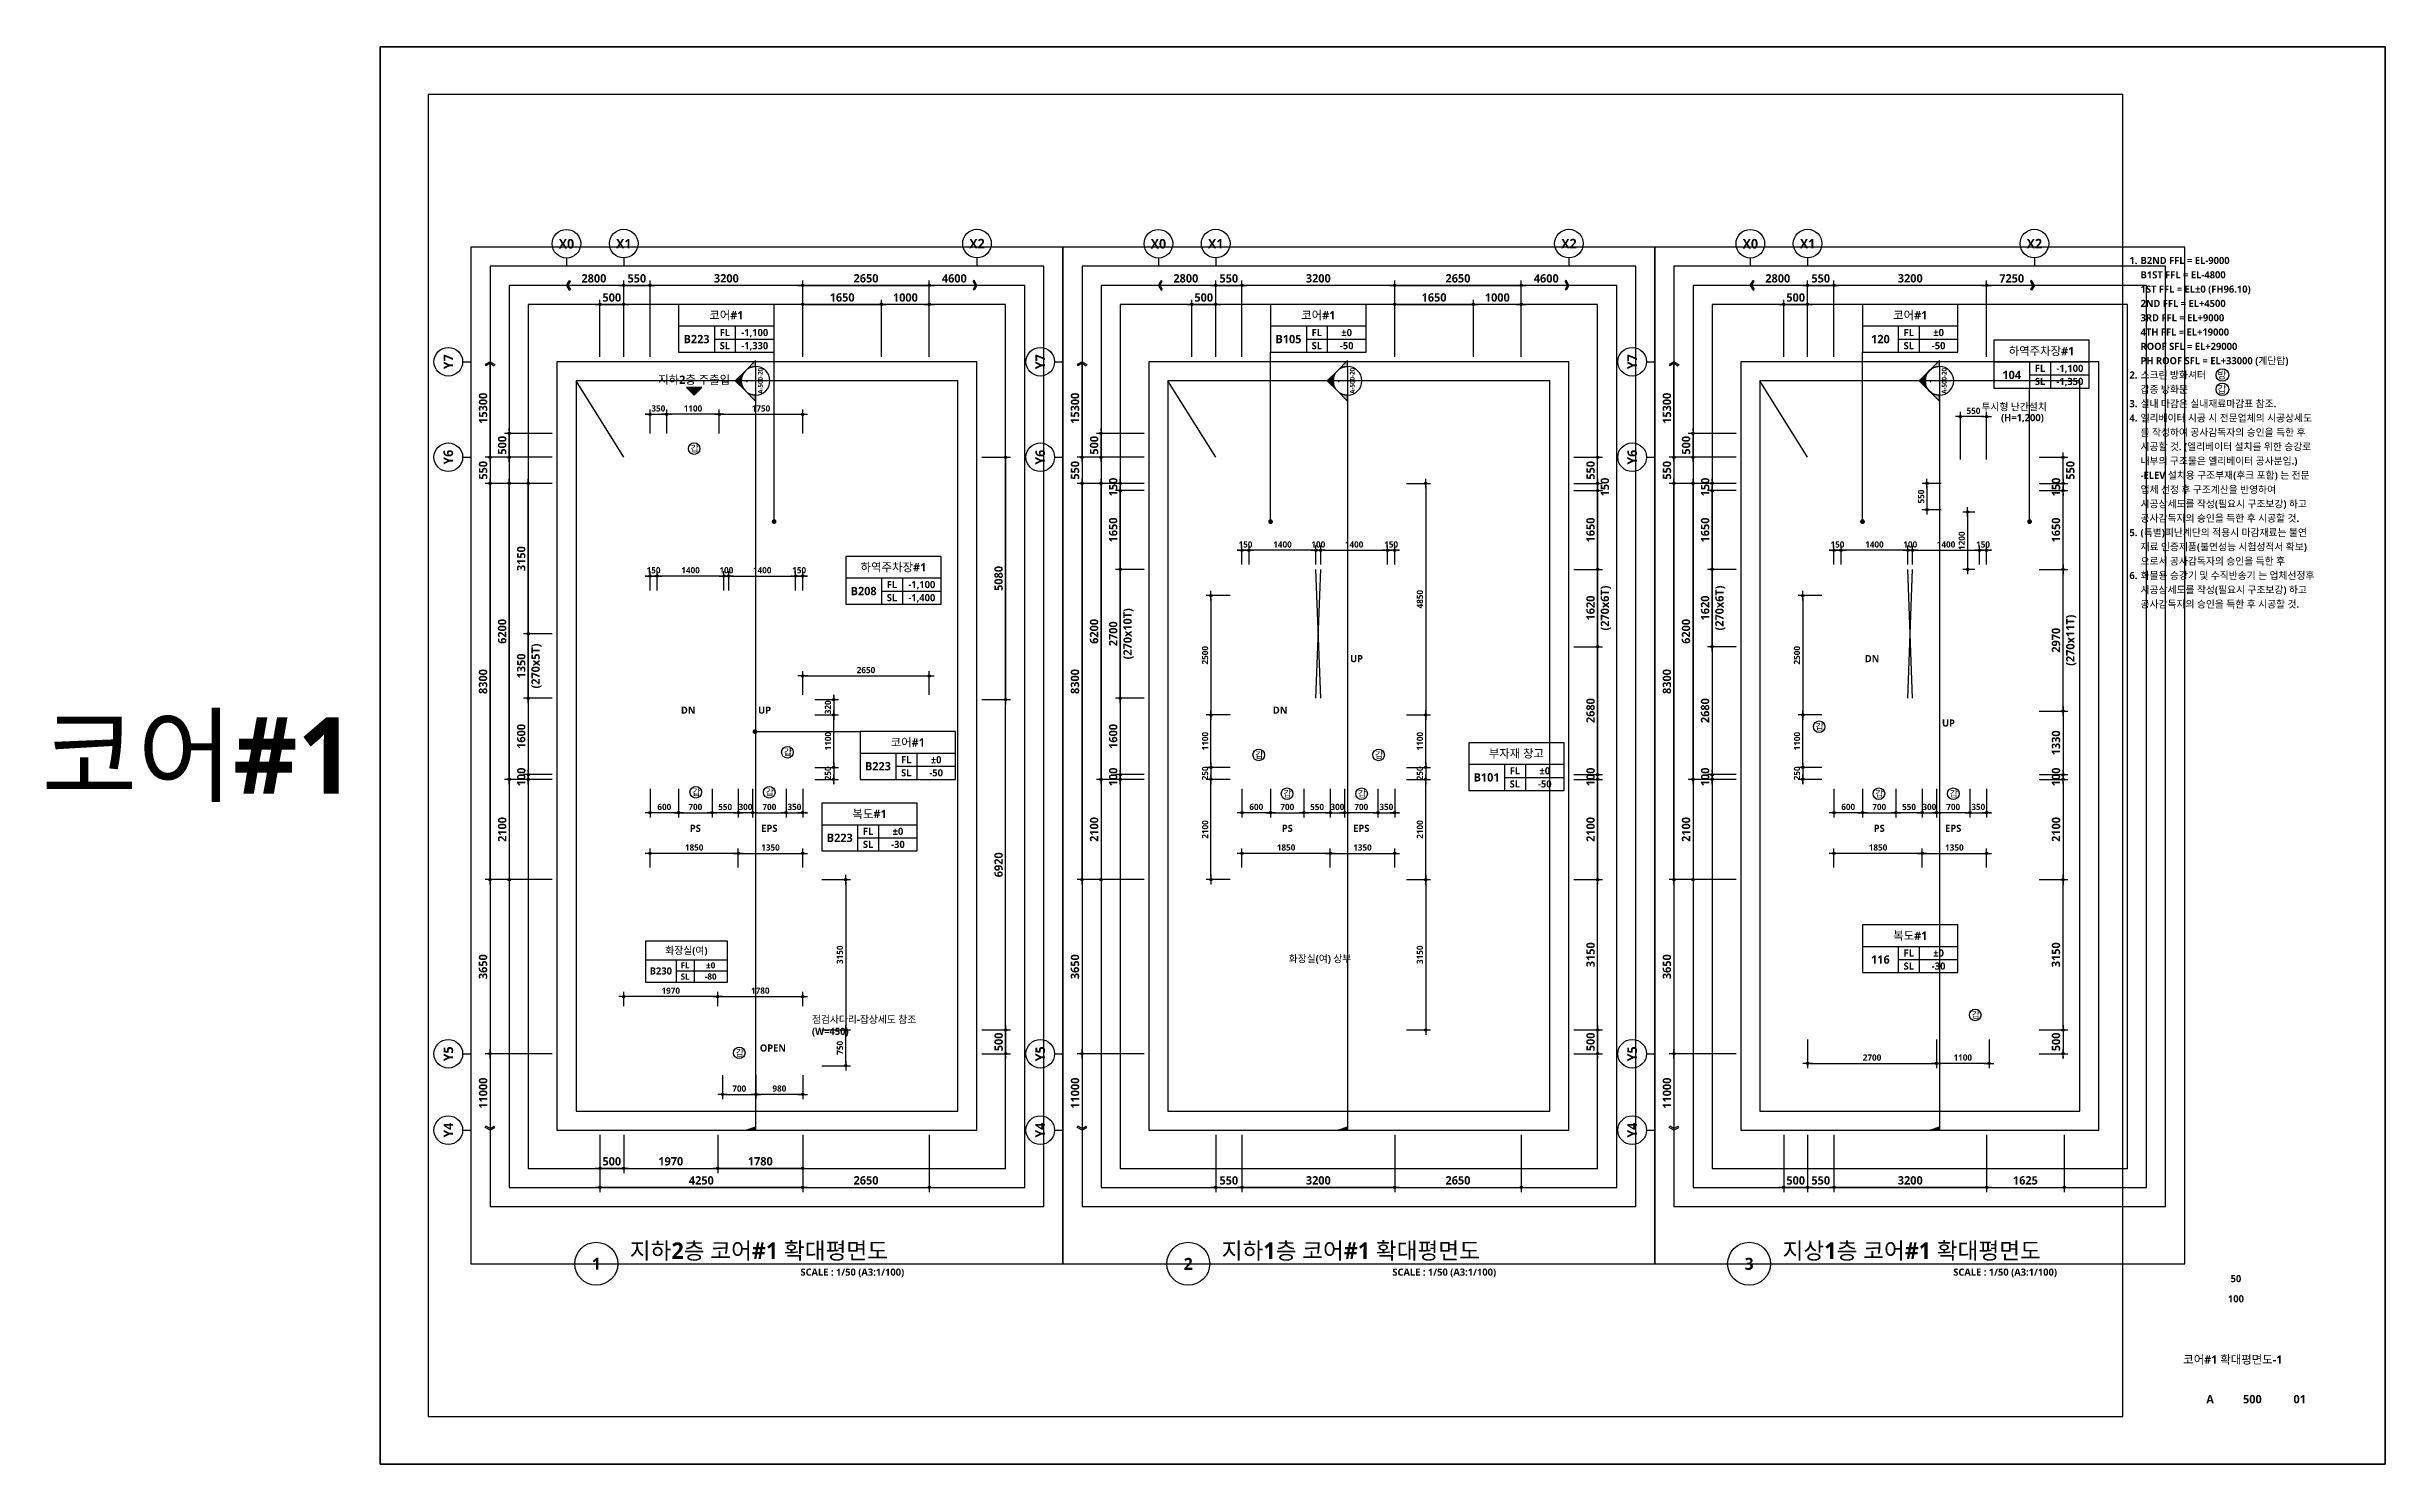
# Model space of a CAD drawing. Header units: millimetres. Extents: x -12482 to 126000, y 0 to 220200.
# Drawn here: x -6987 to 42000, y 0 to 29700 of the extents above; entities that cross this region are included whole.
import ezdxf
from ezdxf.enums import TextEntityAlignment as Align

# ---------------------------------------------------------------- set-up
doc = ezdxf.new("R2010")
doc.units = ezdxf.units.MM
doc.header["$LTSCALE"] = 60
doc.linetypes.add('CEN', pattern=[62, 60, -1, 0, -1])
doc.layers.get('Defpoints').update_dxf_attribs({"color": 153})
for name, color, linetype in [('A-ANNO-DIM', 4, 'Continuous'), ('A-ANNO-ENT', 1, 'Continuous'), ('A-ANNO-GRA1', 7, 'Continuous'), ('A-ANNO-LEAD', 4, 'Continuous'), ('A-ANNO-NOTE', 7, 'Continuous'), ('A-ANNO-SYMB', 7, 'Continuous'), ('A-ANNO-TEXT1', 7, 'Continuous'), ('A-ANNO-TEXT2', 3, 'Continuous'), ('A-ANNO-TITL', 7, 'Continuous'), ('A-FLOR-OPEN-BELO', 6, 'CEN'), ('A-ST-AXIS-BUB', 7, 'Continuous'), ('A-ST-AXIS-DIM', 7, 'Continuous'), ('AA-MKXS', 3, 'Continuous'), ('AA-MKXX', 3, 'Continuous'), ('AA-XXXX-TXT1', 2, 'Continuous')]:
    doc.layers.add(name, color=color, linetype=linetype)
for name, color, linetype, plot in [('Defpoint', 161, 'Continuous', False), ('G(그리드1)', 185, 'Continuous', False), ('G(그리드2)', 235, 'Continuous', False)]:
    doc.layers.add(name, color=color, linetype=linetype, plot=plot)
doc.styles.add('2020음성 1차', font='NanumGothicBold.ttf')
doc.styles.add('SAMOO', font='romans.shx', dxfattribs={"bigfont": 'whgtxt.shx'})
doc.styles.add('SH_나눔', font='')
doc.styles.add('SH_대대리576', font='')
doc.styles.add('SH_진천_나눔', font='')
doc.styles.get('SH_나눔').set_extended_font_data('NanumGothic', bold=True)
doc.styles.get('SH_대대리576').set_extended_font_data('NanumGothic', bold=True)
doc.styles.get('SH_진천_나눔').set_extended_font_data('NanumGothic', bold=True)
doc.dimstyles.new('SHP 50', dxfattribs={"dimscale": 50, "dimtxt": 3.5, "dimasz": 1, "dimexe": 2, "dimexo": 2, "dimgap": 1, "dimtad": 1, "dimdec": 0, "dimzin": 0, "dimdsep": 46, "dimtxsty": 'SH_진천_나눔', "dimblk": 'DIMDOT', "dimcen": 0.09, "dimclrd": 256, "dimclre": 256, "dimclrt": 3, "dimadec": 0, "dimazin": 1, "dimtfac": 1, "dimtdec": 0, "dimtix": 1, "dimtmove": 2, "dimatfit": 0, "dimldrblk": 'DIMDOT', "dimfxl": 1, "dimtolj": 1, "dimtzin": 0, "dimlwd": -1, "dimlwe": -1, "dimarcsym": 0})
doc.dimstyles.new('SHP 50내부', dxfattribs={"dimscale": 50, "dimtxt": 2.6, "dimasz": 1, "dimexe": 2, "dimexo": 2, "dimgap": 1, "dimtad": 1, "dimdec": 0, "dimzin": 0, "dimdsep": 46, "dimtxsty": '2020음성 1차', "dimblk": 'DIMDOT', "dimcen": 0.09, "dimclrd": 256, "dimclre": 256, "dimclrt": 3, "dimadec": 0, "dimazin": 1, "dimtfac": 1, "dimtdec": 0, "dimtix": 1, "dimtmove": 2, "dimatfit": 0, "dimldrblk": 'DIMDOT', "dimfxl": 1, "dimtolj": 1, "dimtzin": 0, "dimlwd": -1, "dimlwe": -1, "dimarcsym": 0})

msp = doc.modelspace()

# ---------------------------------------------------------------- texts
at = {"layer": 'A-ANNO-TEXT1', "style": 'SH_진천_나눔'}
for s, height, p in [('X0', 200, (3900, 25572.5)), ('X1', 200, (5100, 25575)), ('X2', 200, (12500, 25575)), ('X0', 200, (16300, 25572.5)), ('X1', 200, (17500, 25575)), ('X2', 200, (24900, 25575)), ('X0', 200, (28700, 25572.5)), ('X1', 200, (29900, 25575)), ('X2', 200, (34650, 25575)), ('UP', 150, (20450, 16880)), ('DN', 150, (31250, 16880)), ('DN', 150, (6450, 15800)), ('UP', 150, (8050, 15800)), ('DN', 150, (18850, 15800)), ('UP', 150, (32850, 15530)), ('PS', 150, (6600, 13325)), ('EPS', 150, (8150, 13325)), ('PS', 150, (19000, 13325)), ('EPS', 150, (20550, 13325)), ('PS', 150, (31400, 13325)), ('EPS', 150, (32950, 13325)), ('OPEN', 150, (8224.5, 8721.2))]:
    msp.add_text(s, height=height, dxfattribs=at).set_placement(p, align=Align.MIDDLE_CENTER)
for s, p in [('Y7', (1425, 23100)), ('Y7', (13825, 23100)), ('Y7', (26225, 23100)), ('Y6', (1425, 21100)), ('Y6', (13825, 21100)), ('Y6', (26225, 21100)), ('Y5', (1425, 8600)), ('Y5', (13825, 8600)), ('Y5', (26225, 8600)), ('Y4', (1425, 7000)), ('Y4', (13825, 7000)), ('Y4', (26225, 7000))]:
    msp.add_text(s, height=200, rotation=90, dxfattribs=at).set_placement(p, align=Align.MIDDLE_CENTER)
msp.add_text('지하2층 주출입', height=175, dxfattribs=at).set_placement((6575, 22728), align=Align.MIDDLE)
at = {"layer": 'A-ANNO-TEXT1', "style": '2020음성 1차'}
for s, p in [('투시형 난간설치', (33541.6, 22154.7)), ('(H=1,200)', (33951.8, 21929.7)), ('점검사다리-잡상세도 참조', (9042.3, 9319.3)), ('(W=450)', (9042.3, 9069.3))]:
    msp.add_text(s, height=150, dxfattribs=at).set_placement(p, align=Align.MIDDLE_LEFT)
at = {"layer": 'A-ANNO-TEXT2', "style": 'SH_진천_나눔'}
msp.add_text('화장실(여) 상부', height=150, dxfattribs=at).set_placement((19685, 10592.9), align=Align.MIDDLE_CENTER)
at = {"layer": 'A-ANNO-TITL', "style": 'SH_진천_나눔'}
for s, height, p in [('50', 150, (38872.6, 3888.9)), ('100', 150, (38872.6, 3466.7)), (' 코어#1 확대평면도-1', 175, (38778.4, 2198.6)), ('A', 175, (38331.3, 1363.5)), ('500', 175, (39216.8, 1363.5)), ('01', 175, (40207.9, 1363.5))]:
    msp.add_text(s, height=height, dxfattribs=at).set_placement(p, align=Align.MIDDLE)
at = {"layer": 'A-ST-AXIS-DIM', "color": 3, "char_height": 175, "attachment_point": 5, "style": 'SH_진천_나눔'}
for s, insert in [('\\A1;2800', (4475, 24846.6)), ('\\A1;4600', (12025, 24846)), ('\\A1;2800', (16875, 24846.6)), ('\\A1;4600', (24425, 24846)), ('\\A1;2800', (29275, 24846.6)), ('\\A1;7250', (34175, 24846))]:
    msp.add_mtext(s, dxfattribs=dict(at, insert=insert))
at = {"layer": 'A-ST-AXIS-DIM', "color": 3, "char_height": 175, "attachment_point": 5, "rotation": 90, "style": 'SH_진천_나눔'}
for s, insert in [('\\A1;15300', (2153.4, 22125)), ('\\A1;15300', (14553.4, 22125)), ('\\A1;15300', (26953.4, 22125)), ('\\A1;11000', (2154, 7775)), ('\\A1;11000', (14554, 7775)), ('\\A1;11000', (26954, 7775))]:
    msp.add_mtext(s, dxfattribs=dict(at, insert=insert))
at = {"layer": 'Defpoints', "style": '2020음성 1차'}
msp.add_text('코어#1 ', height=1600, dxfattribs=at).set_placement((0, 14850), align=Align.MIDDLE_RIGHT)

# ---------------------------------------------------------------- blocks, each defined once
blk = doc.blocks.new('DIMDOT')
at = {"color": 0}
blk.add_line((-2, 0), (2, 0), dxfattribs=at)
for radius in [0.5, 0.25]:
    blk.add_circle((0, 0), radius, dxfattribs=at)
blk = doc.blocks.new('*D17048')
at = {"layer": 'A-ST-AXIS-DIM'}
for p, q in [((3600, 20550), (2200, 20550)), ((2300, 12300), (2300, 20500)), ((3600, 12250), (2200, 12250))]:
    blk.add_line(p, q, dxfattribs=at)
at = {"layer": 'Defpoints', "color": 0}
for p in [(2300, 20550), (3700, 20550), (3700, 12250)]:
    blk.add_point(p, dxfattribs=at)
at = {"layer": 'A-ST-AXIS-DIM', "linetype": 'ByBlock', "xscale": 50, "yscale": 50, "zscale": 50}
for p, rotation in [((2300, 20550), 90), ((2300, 12250), 270)]:
    blk.add_blockref('DIMDOT', p, dxfattribs=dict(at, rotation=rotation))
at = {"layer": 'A-ST-AXIS-DIM', "color": 3, "insert": (2153, 16400), "char_height": 175, "attachment_point": 5, "rotation": 90, "style": 'SH_진천_나눔'}
blk.add_mtext('\\A1;8300', dxfattribs=at)
blk = doc.blocks.new('A-ST-AXIS-BUB-1')
at = {"layer": 'A-ST-AXIS-BUB'}
blk.add_line((0, 350), (0, 0), dxfattribs=at)
blk.add_circle((0, 950), 600, dxfattribs=at)
blk = doc.blocks.new('arrow1')
at = {"color": 0}
for p, q in [((0, 0), (0.29, 0.5)), ((0, 0), (0.29, -0.5)), ((0.16, 0), (0.41, 0.43)), ((0.16, 0), (0.41, -0.43)), ((0.29, 0.5), (0.41, 0.43)), ((0.29, -0.5), (0.41, -0.43))]:
    blk.add_line(p, q, dxfattribs=at)
blk = doc.blocks.new('*D17049')
at = {"layer": 'A-ST-AXIS-DIM'}
for p, q in [((5100, 23200), (5100, 24800)), ((5150, 24700), (5600, 24700)), ((5650, 23200), (5650, 24800))]:
    blk.add_line(p, q, dxfattribs=at)
at = {"layer": 'Defpoints', "color": 0}
for p in [(5650, 24700), (5100, 23100), (5650, 23100)]:
    blk.add_point(p, dxfattribs=at)
at = {"layer": 'A-ST-AXIS-DIM', "linetype": 'ByBlock', "xscale": 50, "yscale": 50, "zscale": 50, "rotation": 180}
blk.add_blockref('DIMDOT', (5100, 24700), dxfattribs=at)
at = {"layer": 'A-ST-AXIS-DIM', "linetype": 'ByBlock', "xscale": 50, "yscale": 50, "zscale": 50}
blk.add_blockref('DIMDOT', (5650, 24700), dxfattribs=at)
at = {"layer": 'A-ST-AXIS-DIM', "color": 3, "insert": (5375, 24846), "char_height": 175, "attachment_point": 5, "style": 'SH_진천_나눔'}
blk.add_mtext('\\A1;550', dxfattribs=at)
blk = doc.blocks.new('*D17050')
at = {"layer": 'A-ST-AXIS-DIM'}
for p, q in [((5650, 23200), (5650, 24800)), ((8800, 24700), (5700, 24700)), ((8850, 23200), (8850, 24800))]:
    blk.add_line(p, q, dxfattribs=at)
at = {"layer": 'Defpoints', "color": 0}
for p in [(5650, 24700), (5650, 23100), (8850, 23100)]:
    blk.add_point(p, dxfattribs=at)
at = {"layer": 'A-ST-AXIS-DIM', "linetype": 'ByBlock', "xscale": 50, "yscale": 50, "zscale": 50, "rotation": 180}
blk.add_blockref('DIMDOT', (5650, 24700), dxfattribs=at)
at = {"layer": 'A-ST-AXIS-DIM', "linetype": 'ByBlock', "xscale": 50, "yscale": 50, "zscale": 50}
blk.add_blockref('DIMDOT', (8850, 24700), dxfattribs=at)
at = {"layer": 'A-ST-AXIS-DIM', "color": 3, "insert": (7250, 24847), "char_height": 175, "attachment_point": 5, "style": 'SH_진천_나눔'}
blk.add_mtext('\\A1;3200', dxfattribs=at)
blk = doc.blocks.new('*D17051')
at = {"layer": 'A-ST-AXIS-DIM'}
for p, q in [((8850, 23200), (8850, 24800)), ((8900, 24700), (11450, 24700)), ((11500, 23200), (11500, 24800))]:
    blk.add_line(p, q, dxfattribs=at)
at = {"layer": 'Defpoints', "color": 0}
for p in [(11500, 24700), (8850, 23100), (11500, 23100)]:
    blk.add_point(p, dxfattribs=at)
at = {"layer": 'A-ST-AXIS-DIM', "linetype": 'ByBlock', "xscale": 50, "yscale": 50, "zscale": 50, "rotation": 180}
blk.add_blockref('DIMDOT', (8850, 24700), dxfattribs=at)
at = {"layer": 'A-ST-AXIS-DIM', "linetype": 'ByBlock', "xscale": 50, "yscale": 50, "zscale": 50}
blk.add_blockref('DIMDOT', (11500, 24700), dxfattribs=at)
at = {"layer": 'A-ST-AXIS-DIM', "color": 3, "insert": (10175, 24847), "char_height": 175, "attachment_point": 5, "style": 'SH_진천_나눔'}
blk.add_mtext('\\A1;2650', dxfattribs=at)
blk = doc.blocks.new('*D17052')
at = {"layer": 'A-ST-AXIS-DIM'}
for p, q in [((12600, 21100), (13200, 21100)), ((13100, 21050), (13100, 16070)), ((12600, 16020), (13200, 16020))]:
    blk.add_line(p, q, dxfattribs=at)
at = {"layer": 'Defpoints', "color": 0}
for p in [(12500, 21100), (12500, 16020), (13100, 16020)]:
    blk.add_point(p, dxfattribs=at)
at = {"layer": 'A-ST-AXIS-DIM', "linetype": 'ByBlock', "xscale": 50, "yscale": 50, "zscale": 50}
for p, rotation in [((13100, 21100), 90), ((13100, 16020), 270)]:
    blk.add_blockref('DIMDOT', p, dxfattribs=dict(at, rotation=rotation))
at = {"layer": 'A-ST-AXIS-DIM', "color": 3, "insert": (12953, 18560), "char_height": 175, "attachment_point": 5, "rotation": 90, "style": 'SH_진천_나눔'}
blk.add_mtext('\\A1;5080', dxfattribs=at)
blk = doc.blocks.new('*D17053')
at = {"layer": 'A-ST-AXIS-DIM'}
for p, q in [((12600, 16020), (13200, 16020)), ((13100, 9150), (13100, 15970)), ((12600, 9100), (13200, 9100))]:
    blk.add_line(p, q, dxfattribs=at)
at = {"layer": 'Defpoints', "color": 0}
for p in [(12500, 16020), (13100, 16020), (12500, 9100)]:
    blk.add_point(p, dxfattribs=at)
at = {"layer": 'A-ST-AXIS-DIM', "linetype": 'ByBlock', "xscale": 50, "yscale": 50, "zscale": 50}
for p, rotation in [((13100, 16020), 90.00000000000001), ((13100, 9100), 270)]:
    blk.add_blockref('DIMDOT', p, dxfattribs=dict(at, rotation=rotation))
at = {"layer": 'A-ST-AXIS-DIM', "color": 3, "insert": (12953, 12560), "char_height": 175, "attachment_point": 5, "rotation": 90, "style": 'SH_진천_나눔'}
blk.add_mtext('\\A1;6920', dxfattribs=at)
blk = doc.blocks.new('*D17054')
at = {"layer": 'A-ST-AXIS-DIM'}
for p, q in [((12600, 9100), (13200, 9100)), ((13100, 9150), (13100, 9200)), ((13100, 9100), (13100, 8600)), ((12600, 8600), (13200, 8600)), ((13100, 8550), (13100, 8500))]:
    blk.add_line(p, q, dxfattribs=at)
at = {"layer": 'Defpoints', "color": 0}
for p in [(12500, 9100), (12500, 8600), (13100, 8600)]:
    blk.add_point(p, dxfattribs=at)
at = {"layer": 'A-ST-AXIS-DIM', "linetype": 'ByBlock', "xscale": 50, "yscale": 50, "zscale": 50}
for p, rotation in [((13100, 9100), 270), ((13100, 8600), 90)]:
    blk.add_blockref('DIMDOT', p, dxfattribs=dict(at, rotation=rotation))
at = {"layer": 'A-ST-AXIS-DIM', "color": 3, "insert": (12954, 8850), "char_height": 175, "attachment_point": 5, "rotation": 90, "style": 'SH_진천_나눔'}
blk.add_mtext('\\A1;500', dxfattribs=at)
blk = doc.blocks.new('*D17055')
at = {"layer": 'A-ST-AXIS-DIM'}
for p, q in [((4600, 6900), (4600, 5700)), ((8850, 6900), (8850, 5700)), ((8800, 5800), (4650, 5800))]:
    blk.add_line(p, q, dxfattribs=at)
at = {"layer": 'Defpoints', "color": 0}
for p in [(4600, 7000), (8850, 7000), (4600, 5800)]:
    blk.add_point(p, dxfattribs=at)
at = {"layer": 'A-ST-AXIS-DIM', "linetype": 'ByBlock', "xscale": 50, "yscale": 50, "zscale": 50, "rotation": 180}
blk.add_blockref('DIMDOT', (4600, 5800), dxfattribs=at)
at = {"layer": 'A-ST-AXIS-DIM', "linetype": 'ByBlock', "xscale": 50, "yscale": 50, "zscale": 50}
blk.add_blockref('DIMDOT', (8850, 5800), dxfattribs=at)
at = {"layer": 'A-ST-AXIS-DIM', "color": 3, "insert": (6725, 5946), "char_height": 175, "attachment_point": 5, "style": 'SH_진천_나눔'}
blk.add_mtext('\\A1;4250', dxfattribs=at)
blk = doc.blocks.new('*D17056')
at = {"layer": 'A-ST-AXIS-DIM'}
for p, q in [((8850, 6900), (8850, 5700)), ((11500, 6900), (11500, 5700)), ((8900, 5800), (11450, 5800))]:
    blk.add_line(p, q, dxfattribs=at)
at = {"layer": 'Defpoints', "color": 0}
for p in [(8850, 7000), (11500, 7000), (11500, 5800)]:
    blk.add_point(p, dxfattribs=at)
at = {"layer": 'A-ST-AXIS-DIM', "linetype": 'ByBlock', "xscale": 50, "yscale": 50, "zscale": 50, "rotation": 180}
blk.add_blockref('DIMDOT', (8850, 5800), dxfattribs=at)
at = {"layer": 'A-ST-AXIS-DIM', "linetype": 'ByBlock', "xscale": 50, "yscale": 50, "zscale": 50}
blk.add_blockref('DIMDOT', (11500, 5800), dxfattribs=at)
at = {"layer": 'A-ST-AXIS-DIM', "color": 3, "insert": (10175, 5947), "char_height": 175, "attachment_point": 5, "style": 'SH_진천_나눔'}
blk.add_mtext('\\A1;2650', dxfattribs=at)
blk = doc.blocks.new('*D17057')
at = {"layer": 'A-ST-AXIS-DIM'}
for p, q in [((4600, 6900), (4600, 6100)), ((5100, 6900), (5100, 6100)), ((4550, 6200), (4500, 6200)), ((5100, 6200), (4600, 6200)), ((5150, 6200), (5200, 6200))]:
    blk.add_line(p, q, dxfattribs=at)
at = {"layer": 'Defpoints', "color": 0}
for p in [(4600, 7000), (5100, 7000), (4600, 6200)]:
    blk.add_point(p, dxfattribs=at)
at = {"layer": 'A-ST-AXIS-DIM', "linetype": 'ByBlock', "xscale": 50, "yscale": 50, "zscale": 50}
blk.add_blockref('DIMDOT', (4600, 6200), dxfattribs=at)
at = {"layer": 'A-ST-AXIS-DIM', "linetype": 'ByBlock', "xscale": 50, "yscale": 50, "zscale": 50, "rotation": 180}
blk.add_blockref('DIMDOT', (5100, 6200), dxfattribs=at)
at = {"layer": 'A-ST-AXIS-DIM', "color": 3, "insert": (4850, 6346), "char_height": 175, "attachment_point": 5, "style": 'SH_진천_나눔'}
blk.add_mtext('\\A1;500', dxfattribs=at)
blk = doc.blocks.new('*D17058')
at = {"layer": 'A-ST-AXIS-DIM'}
for p, q in [((5100, 6900), (5100, 6100)), ((7070, 6900), (7070, 6100)), ((5150, 6200), (7020, 6200))]:
    blk.add_line(p, q, dxfattribs=at)
at = {"layer": 'Defpoints', "color": 0}
for p in [(5100, 7000), (7070, 7000), (7070, 6200)]:
    blk.add_point(p, dxfattribs=at)
at = {"layer": 'A-ST-AXIS-DIM', "linetype": 'ByBlock', "xscale": 50, "yscale": 50, "zscale": 50, "rotation": 180}
blk.add_blockref('DIMDOT', (5100, 6200), dxfattribs=at)
at = {"layer": 'A-ST-AXIS-DIM', "linetype": 'ByBlock', "xscale": 50, "yscale": 50, "zscale": 50}
blk.add_blockref('DIMDOT', (7070, 6200), dxfattribs=at)
at = {"layer": 'A-ST-AXIS-DIM', "color": 3, "insert": (6085, 6347), "char_height": 175, "attachment_point": 5, "style": 'SH_진천_나눔'}
blk.add_mtext('\\A1;1970', dxfattribs=at)
blk = doc.blocks.new('*D17059')
at = {"layer": 'A-ST-AXIS-DIM'}
for p, q in [((7070, 6900), (7070, 6100)), ((8850, 6900), (8850, 6100)), ((8800, 6200), (7120, 6200))]:
    blk.add_line(p, q, dxfattribs=at)
at = {"layer": 'Defpoints', "color": 0}
for p in [(7070, 7000), (8850, 7000), (7070, 6200)]:
    blk.add_point(p, dxfattribs=at)
at = {"layer": 'A-ST-AXIS-DIM', "linetype": 'ByBlock', "xscale": 50, "yscale": 50, "zscale": 50, "rotation": 180}
blk.add_blockref('DIMDOT', (7070, 6200), dxfattribs=at)
at = {"layer": 'A-ST-AXIS-DIM', "linetype": 'ByBlock', "xscale": 50, "yscale": 50, "zscale": 50}
blk.add_blockref('DIMDOT', (8850, 6200), dxfattribs=at)
at = {"layer": 'A-ST-AXIS-DIM', "color": 3, "insert": (7960, 6347), "char_height": 175, "attachment_point": 5, "style": 'SH_진천_나눔'}
blk.add_mtext('\\A1;1780', dxfattribs=at)
blk = doc.blocks.new('*D17060')
at = {"layer": 'A-ST-AXIS-DIM'}
for p, q in [((17500, 23200), (17500, 24800)), ((17550, 24700), (18000, 24700)), ((18050, 23200), (18050, 24800))]:
    blk.add_line(p, q, dxfattribs=at)
at = {"layer": 'Defpoints', "color": 0}
for p in [(18050, 24700), (17500, 23100), (18050, 23100)]:
    blk.add_point(p, dxfattribs=at)
at = {"layer": 'A-ST-AXIS-DIM', "linetype": 'ByBlock', "xscale": 50, "yscale": 50, "zscale": 50, "rotation": 180}
blk.add_blockref('DIMDOT', (17500, 24700), dxfattribs=at)
at = {"layer": 'A-ST-AXIS-DIM', "linetype": 'ByBlock', "xscale": 50, "yscale": 50, "zscale": 50}
blk.add_blockref('DIMDOT', (18050, 24700), dxfattribs=at)
at = {"layer": 'A-ST-AXIS-DIM', "color": 3, "insert": (17775, 24846), "char_height": 175, "attachment_point": 5, "style": 'SH_진천_나눔'}
blk.add_mtext('\\A1;550', dxfattribs=at)
blk = doc.blocks.new('*D17061')
at = {"layer": 'A-ST-AXIS-DIM'}
for p, q in [((18050, 23200), (18050, 24800)), ((21200, 24700), (18100, 24700)), ((21250, 23200), (21250, 24800))]:
    blk.add_line(p, q, dxfattribs=at)
at = {"layer": 'Defpoints', "color": 0}
for p in [(18050, 24700), (18050, 23100), (21250, 23100)]:
    blk.add_point(p, dxfattribs=at)
at = {"layer": 'A-ST-AXIS-DIM', "linetype": 'ByBlock', "xscale": 50, "yscale": 50, "zscale": 50, "rotation": 180}
blk.add_blockref('DIMDOT', (18050, 24700), dxfattribs=at)
at = {"layer": 'A-ST-AXIS-DIM', "linetype": 'ByBlock', "xscale": 50, "yscale": 50, "zscale": 50}
blk.add_blockref('DIMDOT', (21250, 24700), dxfattribs=at)
at = {"layer": 'A-ST-AXIS-DIM', "color": 3, "insert": (19650, 24847), "char_height": 175, "attachment_point": 5, "style": 'SH_진천_나눔'}
blk.add_mtext('\\A1;3200', dxfattribs=at)
blk = doc.blocks.new('*D17062')
at = {"layer": 'A-ST-AXIS-DIM'}
for p, q in [((21250, 23200), (21250, 24800)), ((21300, 24700), (23850, 24700)), ((23900, 23200), (23900, 24800))]:
    blk.add_line(p, q, dxfattribs=at)
at = {"layer": 'Defpoints', "color": 0}
for p in [(23900, 24700), (21250, 23100), (23900, 23100)]:
    blk.add_point(p, dxfattribs=at)
at = {"layer": 'A-ST-AXIS-DIM', "linetype": 'ByBlock', "xscale": 50, "yscale": 50, "zscale": 50, "rotation": 180}
blk.add_blockref('DIMDOT', (21250, 24700), dxfattribs=at)
at = {"layer": 'A-ST-AXIS-DIM', "linetype": 'ByBlock', "xscale": 50, "yscale": 50, "zscale": 50}
blk.add_blockref('DIMDOT', (23900, 24700), dxfattribs=at)
at = {"layer": 'A-ST-AXIS-DIM', "color": 3, "insert": (22575, 24847), "char_height": 175, "attachment_point": 5, "style": 'SH_진천_나눔'}
blk.add_mtext('\\A1;2650', dxfattribs=at)
blk = doc.blocks.new('*D17064')
at = {"layer": 'A-ST-AXIS-DIM'}
for p, q in [((25000, 12250), (25600, 12250)), ((25500, 9150), (25500, 12200)), ((25000, 9100), (25600, 9100))]:
    blk.add_line(p, q, dxfattribs=at)
at = {"layer": 'Defpoints', "color": 0}
for p in [(24900, 12250), (25500, 12250), (24900, 9100)]:
    blk.add_point(p, dxfattribs=at)
at = {"layer": 'A-ST-AXIS-DIM', "linetype": 'ByBlock', "xscale": 50, "yscale": 50, "zscale": 50}
for p, rotation in [((25500, 12250), 90), ((25500, 9100), 270)]:
    blk.add_blockref('DIMDOT', p, dxfattribs=dict(at, rotation=rotation))
at = {"layer": 'A-ST-AXIS-DIM', "color": 3, "insert": (25353, 10675), "char_height": 175, "attachment_point": 5, "rotation": 90, "style": 'SH_진천_나눔'}
blk.add_mtext('\\A1;3150', dxfattribs=at)
blk = doc.blocks.new('*D17065')
at = {"layer": 'A-ST-AXIS-DIM'}
for p, q in [((25000, 9100), (25600, 9100)), ((25500, 9150), (25500, 9200)), ((25500, 9100), (25500, 8600)), ((25000, 8600), (25600, 8600)), ((25500, 8550), (25500, 8500))]:
    blk.add_line(p, q, dxfattribs=at)
at = {"layer": 'Defpoints', "color": 0}
for p in [(24900, 9100), (24900, 8600), (25500, 8600)]:
    blk.add_point(p, dxfattribs=at)
at = {"layer": 'A-ST-AXIS-DIM', "linetype": 'ByBlock', "xscale": 50, "yscale": 50, "zscale": 50}
for p, rotation in [((25500, 9100), 270), ((25500, 8600), 90)]:
    blk.add_blockref('DIMDOT', p, dxfattribs=dict(at, rotation=rotation))
at = {"layer": 'A-ST-AXIS-DIM', "color": 3, "insert": (25354, 8850), "char_height": 175, "attachment_point": 5, "rotation": 90, "style": 'SH_진천_나눔'}
blk.add_mtext('\\A1;500', dxfattribs=at)
blk = doc.blocks.new('*U13165')
at = {"layer": 'A-ANNO-TITL'}
blk.add_line((0, 0), (6250, 0), dxfattribs=at)
blk.add_circle((-450, 0), 450, dxfattribs=at)
at = {"layer": 'AA-XXXX-TXT1', "color": 7, "style": 'SH_진천_나눔'}
blk.add_attdef('NO1', text='', height=300, dxfattribs=at).set_placement((-450, 0), align=Align.MIDDLE)
at = {"layer": 'AA-XXXX-TXT1', "style": 'SH_진천_나눔'}
blk.add_attdef('DWG.TITLE', (250, 100), '', height=350, dxfattribs=at)
blk.add_attdef('SCALE', text='', height=150, dxfattribs=at).set_placement((6000, -100), align=Align.TOP_RIGHT)
blk = doc.blocks.new('*D17066')
at = {"layer": 'A-ST-AXIS-DIM'}
for p, q in [((29900, 23200), (29900, 24800)), ((29950, 24700), (30400, 24700)), ((30450, 23200), (30450, 24800))]:
    blk.add_line(p, q, dxfattribs=at)
at = {"layer": 'Defpoints', "color": 0}
for p in [(30450, 24700), (29900, 23100), (30450, 23100)]:
    blk.add_point(p, dxfattribs=at)
at = {"layer": 'A-ST-AXIS-DIM', "linetype": 'ByBlock', "xscale": 50, "yscale": 50, "zscale": 50, "rotation": 180}
blk.add_blockref('DIMDOT', (29900, 24700), dxfattribs=at)
at = {"layer": 'A-ST-AXIS-DIM', "linetype": 'ByBlock', "xscale": 50, "yscale": 50, "zscale": 50}
blk.add_blockref('DIMDOT', (30450, 24700), dxfattribs=at)
at = {"layer": 'A-ST-AXIS-DIM', "color": 3, "insert": (30175, 24846), "char_height": 175, "attachment_point": 5, "style": 'SH_진천_나눔'}
blk.add_mtext('\\A1;550', dxfattribs=at)
blk = doc.blocks.new('*D17067')
at = {"layer": 'A-ST-AXIS-DIM'}
for p, q in [((30450, 23200), (30450, 24800)), ((33600, 24700), (30500, 24700)), ((33650, 23200), (33650, 24800))]:
    blk.add_line(p, q, dxfattribs=at)
at = {"layer": 'Defpoints', "color": 0}
for p in [(30450, 24700), (30450, 23100), (33650, 23100)]:
    blk.add_point(p, dxfattribs=at)
at = {"layer": 'A-ST-AXIS-DIM', "linetype": 'ByBlock', "xscale": 50, "yscale": 50, "zscale": 50, "rotation": 180}
blk.add_blockref('DIMDOT', (30450, 24700), dxfattribs=at)
at = {"layer": 'A-ST-AXIS-DIM', "linetype": 'ByBlock', "xscale": 50, "yscale": 50, "zscale": 50}
blk.add_blockref('DIMDOT', (33650, 24700), dxfattribs=at)
at = {"layer": 'A-ST-AXIS-DIM', "color": 3, "insert": (32050, 24847), "char_height": 175, "attachment_point": 5, "style": 'SH_진천_나눔'}
blk.add_mtext('\\A1;3200', dxfattribs=at)
blk = doc.blocks.new('*D17068')
at = {"layer": 'A-ST-AXIS-DIM'}
for p, q in [((3600, 14350), (2600, 14350)), ((2700, 14300), (2700, 12300)), ((3600, 12250), (2600, 12250))]:
    blk.add_line(p, q, dxfattribs=at)
at = {"layer": 'Defpoints', "color": 0}
for p in [(3700, 14350), (2700, 12250), (3700, 12250)]:
    blk.add_point(p, dxfattribs=at)
at = {"layer": 'A-ST-AXIS-DIM', "linetype": 'ByBlock', "xscale": 50, "yscale": 50, "zscale": 50}
for p, rotation in [((2700, 14350), 90), ((2700, 12250), 270)]:
    blk.add_blockref('DIMDOT', p, dxfattribs=dict(at, rotation=rotation))
at = {"layer": 'A-ST-AXIS-DIM', "color": 3, "insert": (2554, 13300), "char_height": 175, "attachment_point": 5, "rotation": 90, "style": 'SH_진천_나눔'}
blk.add_mtext('\\A1;2100', dxfattribs=at)
blk = doc.blocks.new('*D17069')
at = {"layer": 'A-ST-AXIS-DIM'}
for p, q in [((3600, 20550), (2600, 20550)), ((2700, 14400), (2700, 20500)), ((3600, 14350), (2600, 14350))]:
    blk.add_line(p, q, dxfattribs=at)
at = {"layer": 'Defpoints', "color": 0}
for p in [(2700, 20550), (3700, 20550), (3700, 14350)]:
    blk.add_point(p, dxfattribs=at)
at = {"layer": 'A-ST-AXIS-DIM', "linetype": 'ByBlock', "xscale": 50, "yscale": 50, "zscale": 50}
for p, rotation in [((2700, 20550), 90), ((2700, 14350), 270)]:
    blk.add_blockref('DIMDOT', p, dxfattribs=dict(at, rotation=rotation))
at = {"layer": 'A-ST-AXIS-DIM', "color": 3, "insert": (2553, 17450), "char_height": 175, "attachment_point": 5, "rotation": 90, "style": 'SH_진천_나눔'}
blk.add_mtext('\\A1;6200', dxfattribs=at)
blk = doc.blocks.new('*D17400')
at = {"layer": 'A-ST-AXIS-DIM'}
for p, q in [((3600, 21100), (2200, 21100)), ((2300, 21050), (2300, 20600)), ((3600, 20550), (2200, 20550))]:
    blk.add_line(p, q, dxfattribs=at)
at = {"layer": 'Defpoints', "color": 0}
for p in [(3700, 21100), (2300, 20550), (3700, 20550)]:
    blk.add_point(p, dxfattribs=at)
at = {"layer": 'A-ST-AXIS-DIM', "linetype": 'ByBlock', "xscale": 50, "yscale": 50, "zscale": 50}
for p, rotation in [((2300, 21100), 90), ((2300, 20550), 270)]:
    blk.add_blockref('DIMDOT', p, dxfattribs=dict(at, rotation=rotation))
at = {"layer": 'A-ST-AXIS-DIM', "color": 3, "insert": (2154, 20825), "char_height": 175, "attachment_point": 5, "rotation": 90, "style": 'SH_진천_나눔'}
blk.add_mtext('\\A1;550', dxfattribs=at)
blk = doc.blocks.new('*D17401')
at = {"layer": 'A-ST-AXIS-DIM'}
for p, q in [((3600, 12250), (2200, 12250)), ((2300, 12200), (2300, 8650)), ((3600, 8600), (2200, 8600))]:
    blk.add_line(p, q, dxfattribs=at)
at = {"layer": 'Defpoints', "color": 0}
for p in [(3700, 12250), (2300, 8600), (3700, 8600)]:
    blk.add_point(p, dxfattribs=at)
at = {"layer": 'A-ST-AXIS-DIM', "linetype": 'ByBlock', "xscale": 50, "yscale": 50, "zscale": 50}
for p, rotation in [((2300, 12250), 90), ((2300, 8600), 270)]:
    blk.add_blockref('DIMDOT', p, dxfattribs=dict(at, rotation=rotation))
at = {"layer": 'A-ST-AXIS-DIM', "color": 3, "insert": (2153, 10425), "char_height": 175, "attachment_point": 5, "rotation": 90, "style": 'SH_진천_나눔'}
blk.add_mtext('\\A1;3650', dxfattribs=at)
blk = doc.blocks.new('*D17402')
at = {"layer": 'A-ST-AXIS-DIM'}
for p, q in [((16000, 18750), (15400, 18750)), ((15500, 16100), (15500, 18700)), ((16000, 16050), (15400, 16050))]:
    blk.add_line(p, q, dxfattribs=at)
at = {"layer": 'Defpoints', "color": 0}
for p in [(15500, 18750), (16100, 18750), (16100, 16050)]:
    blk.add_point(p, dxfattribs=at)
at = {"layer": 'A-ST-AXIS-DIM', "linetype": 'ByBlock', "xscale": 50, "yscale": 50, "zscale": 50}
for p, rotation in [((15500, 18750), 89.99999999999997), ((15500, 16050), 269.9999999999999)]:
    blk.add_blockref('DIMDOT', p, dxfattribs=dict(at, rotation=rotation))
at = {"layer": 'A-ST-AXIS-DIM', "color": 3, "char_height": 175, "attachment_point": 5, "rotation": 90, "style": 'SH_진천_나눔'}
for s, insert in [('\\A1;2700', (15354, 17400)), ('\\A1;(270x10T)', (15672, 17400))]:
    blk.add_mtext(s, dxfattribs=dict(at, insert=insert))
blk = doc.blocks.new('*D17403')
at = {"layer": 'A-ST-AXIS-DIM'}
for p, q in [((16000, 20400), (15400, 20400)), ((15500, 18800), (15500, 20350)), ((16000, 18750), (15400, 18750))]:
    blk.add_line(p, q, dxfattribs=at)
at = {"layer": 'Defpoints', "color": 0}
for p in [(15500, 20400), (16100, 20400), (16100, 18750)]:
    blk.add_point(p, dxfattribs=at)
at = {"layer": 'A-ST-AXIS-DIM', "linetype": 'ByBlock', "xscale": 50, "yscale": 50, "zscale": 50}
for p, rotation in [((15500, 20400), 89.99999999999993), ((15500, 18750), 269.9999999999999)]:
    blk.add_blockref('DIMDOT', p, dxfattribs=dict(at, rotation=rotation))
at = {"layer": 'A-ST-AXIS-DIM', "color": 3, "insert": (15353, 19575), "char_height": 175, "attachment_point": 5, "rotation": 90, "style": 'SH_진천_나눔'}
blk.add_mtext('\\A1;1650', dxfattribs=at)
blk = doc.blocks.new('*D17404')
at = {"layer": 'A-ST-AXIS-DIM'}
for p, q in [((16000, 16050), (15400, 16050)), ((15500, 16000), (15500, 14500)), ((16000, 14450), (15400, 14450))]:
    blk.add_line(p, q, dxfattribs=at)
at = {"layer": 'Defpoints', "color": 0}
for p in [(16100, 16050), (15500, 14450), (16100, 14450)]:
    blk.add_point(p, dxfattribs=at)
at = {"layer": 'A-ST-AXIS-DIM', "linetype": 'ByBlock', "xscale": 50, "yscale": 50, "zscale": 50}
for p, rotation in [((15500, 16050), 90.00000000000006), ((15500, 14450), 270.0000000000001)]:
    blk.add_blockref('DIMDOT', p, dxfattribs=dict(at, rotation=rotation))
at = {"layer": 'A-ST-AXIS-DIM', "color": 3, "insert": (15353, 15250), "char_height": 175, "attachment_point": 5, "rotation": 90, "style": 'SH_진천_나눔'}
blk.add_mtext('\\A1;1600', dxfattribs=at)
blk = doc.blocks.new('*D17405')
at = {"layer": 'A-ST-AXIS-DIM'}
for p, q in [((16000, 14450), (15400, 14450)), ((16000, 14350), (15400, 14350)), ((15500, 14500), (15500, 14550)), ((15500, 14350), (15500, 14450)), ((15500, 14300), (15500, 14250))]:
    blk.add_line(p, q, dxfattribs=at)
at = {"layer": 'Defpoints', "color": 0}
for p in [(15500, 14450), (16100, 14450), (16100, 14350)]:
    blk.add_point(p, dxfattribs=at)
at = {"layer": 'A-ST-AXIS-DIM', "linetype": 'ByBlock', "xscale": 50, "yscale": 50, "zscale": 50}
for p, rotation in [((15500, 14450), 270), ((15500, 14350), 90)]:
    blk.add_blockref('DIMDOT', p, dxfattribs=dict(at, rotation=rotation))
at = {"layer": 'A-ST-AXIS-DIM', "color": 3, "insert": (15354, 14400), "char_height": 175, "attachment_point": 5, "rotation": 90, "style": 'SH_진천_나눔'}
blk.add_mtext('\\A1;100', dxfattribs=at)
blk = doc.blocks.new('*D17406')
at = {"layer": 'A-ST-AXIS-DIM'}
for p, q in [((15500, 20600), (15500, 20650)), ((16000, 20550), (15400, 20550)), ((16000, 20400), (15400, 20400)), ((15500, 20550), (15500, 20400)), ((15500, 20350), (15500, 20300))]:
    blk.add_line(p, q, dxfattribs=at)
at = {"layer": 'Defpoints', "color": 0}
for p in [(15500, 20400), (16100, 20550), (16100, 20400)]:
    blk.add_point(p, dxfattribs=at)
at = {"layer": 'A-ST-AXIS-DIM', "linetype": 'ByBlock', "xscale": 50, "yscale": 50, "zscale": 50}
for p, rotation in [((15500, 20550), 270), ((15500, 20400), 90)]:
    blk.add_blockref('DIMDOT', p, dxfattribs=dict(at, rotation=rotation))
at = {"layer": 'A-ST-AXIS-DIM', "color": 3, "insert": (15354, 20475), "char_height": 175, "attachment_point": 5, "rotation": 90, "style": 'SH_진천_나눔'}
blk.add_mtext('\\A1;150', dxfattribs=at)
blk = doc.blocks.new('*D17407')
at = {"layer": 'A-ST-AXIS-DIM'}
for p, q in [((16000, 20550), (14600, 20550)), ((14700, 12300), (14700, 20500)), ((16000, 12250), (14600, 12250))]:
    blk.add_line(p, q, dxfattribs=at)
at = {"layer": 'Defpoints', "color": 0}
for p in [(14700, 20550), (16100, 20550), (16100, 12250)]:
    blk.add_point(p, dxfattribs=at)
at = {"layer": 'A-ST-AXIS-DIM', "linetype": 'ByBlock', "xscale": 50, "yscale": 50, "zscale": 50}
for p, rotation in [((14700, 20550), 90), ((14700, 12250), 270)]:
    blk.add_blockref('DIMDOT', p, dxfattribs=dict(at, rotation=rotation))
at = {"layer": 'A-ST-AXIS-DIM', "color": 3, "insert": (14553, 16400), "char_height": 175, "attachment_point": 5, "rotation": 90, "style": 'SH_진천_나눔'}
blk.add_mtext('\\A1;8300', dxfattribs=at)
blk = doc.blocks.new('*D17408')
at = {"layer": 'A-ST-AXIS-DIM'}
for p, q in [((16000, 14350), (15000, 14350)), ((15100, 14300), (15100, 12300)), ((16000, 12250), (15000, 12250))]:
    blk.add_line(p, q, dxfattribs=at)
at = {"layer": 'Defpoints', "color": 0}
for p in [(16100, 14350), (15100, 12250), (16100, 12250)]:
    blk.add_point(p, dxfattribs=at)
at = {"layer": 'A-ST-AXIS-DIM', "linetype": 'ByBlock', "xscale": 50, "yscale": 50, "zscale": 50}
for p, rotation in [((15100, 14350), 90), ((15100, 12250), 270)]:
    blk.add_blockref('DIMDOT', p, dxfattribs=dict(at, rotation=rotation))
at = {"layer": 'A-ST-AXIS-DIM', "color": 3, "insert": (14954, 13300), "char_height": 175, "attachment_point": 5, "rotation": 90, "style": 'SH_진천_나눔'}
blk.add_mtext('\\A1;2100', dxfattribs=at)
blk = doc.blocks.new('*D17409')
at = {"layer": 'A-ST-AXIS-DIM'}
for p, q in [((16000, 20550), (15000, 20550)), ((15100, 14400), (15100, 20500)), ((16000, 14350), (15000, 14350))]:
    blk.add_line(p, q, dxfattribs=at)
at = {"layer": 'Defpoints', "color": 0}
for p in [(15100, 20550), (16100, 20550), (16100, 14350)]:
    blk.add_point(p, dxfattribs=at)
at = {"layer": 'A-ST-AXIS-DIM', "linetype": 'ByBlock', "xscale": 50, "yscale": 50, "zscale": 50}
for p, rotation in [((15100, 20550), 90), ((15100, 14350), 270)]:
    blk.add_blockref('DIMDOT', p, dxfattribs=dict(at, rotation=rotation))
at = {"layer": 'A-ST-AXIS-DIM', "color": 3, "insert": (14953, 17450), "char_height": 175, "attachment_point": 5, "rotation": 90, "style": 'SH_진천_나눔'}
blk.add_mtext('\\A1;6200', dxfattribs=at)
blk = doc.blocks.new('*D17410')
at = {"layer": 'A-ST-AXIS-DIM'}
for p, q in [((16000, 21100), (14600, 21100)), ((14700, 21050), (14700, 20600)), ((16000, 20550), (14600, 20550))]:
    blk.add_line(p, q, dxfattribs=at)
at = {"layer": 'Defpoints', "color": 0}
for p in [(16100, 21100), (14700, 20550), (16100, 20550)]:
    blk.add_point(p, dxfattribs=at)
at = {"layer": 'A-ST-AXIS-DIM', "linetype": 'ByBlock', "xscale": 50, "yscale": 50, "zscale": 50}
for p, rotation in [((14700, 21100), 90), ((14700, 20550), 270)]:
    blk.add_blockref('DIMDOT', p, dxfattribs=dict(at, rotation=rotation))
at = {"layer": 'A-ST-AXIS-DIM', "color": 3, "insert": (14554, 20825), "char_height": 175, "attachment_point": 5, "rotation": 90, "style": 'SH_진천_나눔'}
blk.add_mtext('\\A1;550', dxfattribs=at)
blk = doc.blocks.new('*D17411')
at = {"layer": 'A-ST-AXIS-DIM'}
for p, q in [((16000, 12250), (14600, 12250)), ((14700, 12200), (14700, 8650)), ((16000, 8600), (14600, 8600))]:
    blk.add_line(p, q, dxfattribs=at)
at = {"layer": 'Defpoints', "color": 0}
for p in [(16100, 12250), (14700, 8600), (16100, 8600)]:
    blk.add_point(p, dxfattribs=at)
at = {"layer": 'A-ST-AXIS-DIM', "linetype": 'ByBlock', "xscale": 50, "yscale": 50, "zscale": 50}
for p, rotation in [((14700, 12250), 90), ((14700, 8600), 270)]:
    blk.add_blockref('DIMDOT', p, dxfattribs=dict(at, rotation=rotation))
at = {"layer": 'A-ST-AXIS-DIM', "color": 3, "insert": (14553, 10425), "char_height": 175, "attachment_point": 5, "rotation": 90, "style": 'SH_진천_나눔'}
blk.add_mtext('\\A1;3650', dxfattribs=at)
blk = doc.blocks.new('*D17412')
at = {"layer": 'A-ST-AXIS-DIM'}
for p, q in [((28400, 18750), (27800, 18750)), ((27900, 17180), (27900, 18700)), ((28400, 17130), (27800, 17130))]:
    blk.add_line(p, q, dxfattribs=at)
at = {"layer": 'Defpoints', "color": 0}
for p in [(27900, 18750), (28500, 18750), (28500, 17130)]:
    blk.add_point(p, dxfattribs=at)
at = {"layer": 'A-ST-AXIS-DIM', "linetype": 'ByBlock', "xscale": 50, "yscale": 50, "zscale": 50}
for p, rotation in [((27900, 18750), 90), ((27900, 17130), 270)]:
    blk.add_blockref('DIMDOT', p, dxfattribs=dict(at, rotation=rotation))
at = {"layer": 'A-ST-AXIS-DIM', "color": 3, "char_height": 175, "attachment_point": 5, "rotation": 90, "style": 'SH_진천_나눔'}
for s, insert in [('\\A1;1620', (27753, 17940)), ('\\A1;(270x6T)', (28072, 17940))]:
    blk.add_mtext(s, dxfattribs=dict(at, insert=insert))
blk = doc.blocks.new('*D17413')
at = {"layer": 'A-ST-AXIS-DIM'}
for p, q in [((28400, 20400), (27800, 20400)), ((27900, 18800), (27900, 20350)), ((28400, 18750), (27800, 18750))]:
    blk.add_line(p, q, dxfattribs=at)
at = {"layer": 'Defpoints', "color": 0}
for p in [(27900, 20400), (28500, 20400), (28500, 18750)]:
    blk.add_point(p, dxfattribs=at)
at = {"layer": 'A-ST-AXIS-DIM', "linetype": 'ByBlock', "xscale": 50, "yscale": 50, "zscale": 50}
for p, rotation in [((27900, 20400), 90), ((27900, 18750), 270)]:
    blk.add_blockref('DIMDOT', p, dxfattribs=dict(at, rotation=rotation))
at = {"layer": 'A-ST-AXIS-DIM', "color": 3, "insert": (27753, 19575), "char_height": 175, "attachment_point": 5, "rotation": 90, "style": 'SH_진천_나눔'}
blk.add_mtext('\\A1;1650', dxfattribs=at)
blk = doc.blocks.new('*D17414')
at = {"layer": 'A-ST-AXIS-DIM'}
for p, q in [((28400, 17130), (27800, 17130)), ((27900, 17080), (27900, 14500)), ((28400, 14450), (27800, 14450))]:
    blk.add_line(p, q, dxfattribs=at)
at = {"layer": 'Defpoints', "color": 0}
for p in [(28500, 17130), (27900, 14450), (28500, 14450)]:
    blk.add_point(p, dxfattribs=at)
at = {"layer": 'A-ST-AXIS-DIM', "linetype": 'ByBlock', "xscale": 50, "yscale": 50, "zscale": 50}
for p, rotation in [((27900, 17130), 90), ((27900, 14450), 270)]:
    blk.add_blockref('DIMDOT', p, dxfattribs=dict(at, rotation=rotation))
at = {"layer": 'A-ST-AXIS-DIM', "color": 3, "insert": (27753, 15790), "char_height": 175, "attachment_point": 5, "rotation": 90, "style": 'SH_진천_나눔'}
blk.add_mtext('\\A1;2680', dxfattribs=at)
blk = doc.blocks.new('*D17415')
at = {"layer": 'A-ST-AXIS-DIM'}
for p, q in [((28400, 14450), (27800, 14450)), ((28400, 14350), (27800, 14350)), ((27900, 14500), (27900, 14550)), ((27900, 14350), (27900, 14450)), ((27900, 14300), (27900, 14250))]:
    blk.add_line(p, q, dxfattribs=at)
at = {"layer": 'Defpoints', "color": 0}
for p in [(27900, 14450), (28500, 14450), (28500, 14350)]:
    blk.add_point(p, dxfattribs=at)
at = {"layer": 'A-ST-AXIS-DIM', "linetype": 'ByBlock', "xscale": 50, "yscale": 50, "zscale": 50}
for p, rotation in [((27900, 14450), 270), ((27900, 14350), 90)]:
    blk.add_blockref('DIMDOT', p, dxfattribs=dict(at, rotation=rotation))
at = {"layer": 'A-ST-AXIS-DIM', "color": 3, "insert": (27754, 14400), "char_height": 175, "attachment_point": 5, "rotation": 90, "style": 'SH_진천_나눔'}
blk.add_mtext('\\A1;100', dxfattribs=at)
blk = doc.blocks.new('*D17416')
at = {"layer": 'A-ST-AXIS-DIM'}
for p, q in [((27900, 20600), (27900, 20650)), ((28400, 20550), (27800, 20550)), ((28400, 20400), (27800, 20400)), ((27900, 20550), (27900, 20400)), ((27900, 20350), (27900, 20300))]:
    blk.add_line(p, q, dxfattribs=at)
at = {"layer": 'Defpoints', "color": 0}
for p in [(27900, 20400), (28500, 20550), (28500, 20400)]:
    blk.add_point(p, dxfattribs=at)
at = {"layer": 'A-ST-AXIS-DIM', "linetype": 'ByBlock', "xscale": 50, "yscale": 50, "zscale": 50}
for p, rotation in [((27900, 20550), 270), ((27900, 20400), 90)]:
    blk.add_blockref('DIMDOT', p, dxfattribs=dict(at, rotation=rotation))
at = {"layer": 'A-ST-AXIS-DIM', "color": 3, "insert": (27754, 20475), "char_height": 175, "attachment_point": 5, "rotation": 90, "style": 'SH_진천_나눔'}
blk.add_mtext('\\A1;150', dxfattribs=at)
blk = doc.blocks.new('*D17417')
at = {"layer": 'A-ST-AXIS-DIM'}
for p, q in [((28400, 20550), (27000, 20550)), ((27100, 12300), (27100, 20500)), ((28400, 12250), (27000, 12250))]:
    blk.add_line(p, q, dxfattribs=at)
at = {"layer": 'Defpoints', "color": 0}
for p in [(27100, 20550), (28500, 20550), (28500, 12250)]:
    blk.add_point(p, dxfattribs=at)
at = {"layer": 'A-ST-AXIS-DIM', "linetype": 'ByBlock', "xscale": 50, "yscale": 50, "zscale": 50}
for p, rotation in [((27100, 20550), 90), ((27100, 12250), 270)]:
    blk.add_blockref('DIMDOT', p, dxfattribs=dict(at, rotation=rotation))
at = {"layer": 'A-ST-AXIS-DIM', "color": 3, "insert": (26953, 16400), "char_height": 175, "attachment_point": 5, "rotation": 90, "style": 'SH_진천_나눔'}
blk.add_mtext('\\A1;8300', dxfattribs=at)
blk = doc.blocks.new('*D17418')
at = {"layer": 'A-ST-AXIS-DIM'}
for p, q in [((28400, 14350), (27400, 14350)), ((27500, 14300), (27500, 12300)), ((28400, 12250), (27400, 12250))]:
    blk.add_line(p, q, dxfattribs=at)
at = {"layer": 'Defpoints', "color": 0}
for p in [(28500, 14350), (27500, 12250), (28500, 12250)]:
    blk.add_point(p, dxfattribs=at)
at = {"layer": 'A-ST-AXIS-DIM', "linetype": 'ByBlock', "xscale": 50, "yscale": 50, "zscale": 50}
for p, rotation in [((27500, 14350), 90), ((27500, 12250), 270)]:
    blk.add_blockref('DIMDOT', p, dxfattribs=dict(at, rotation=rotation))
at = {"layer": 'A-ST-AXIS-DIM', "color": 3, "insert": (27354, 13300), "char_height": 175, "attachment_point": 5, "rotation": 90, "style": 'SH_진천_나눔'}
blk.add_mtext('\\A1;2100', dxfattribs=at)
blk = doc.blocks.new('*D17419')
at = {"layer": 'A-ST-AXIS-DIM'}
for p, q in [((28400, 20550), (27400, 20550)), ((27500, 14400), (27500, 20500)), ((28400, 14350), (27400, 14350))]:
    blk.add_line(p, q, dxfattribs=at)
at = {"layer": 'Defpoints', "color": 0}
for p in [(27500, 20550), (28500, 20550), (28500, 14350)]:
    blk.add_point(p, dxfattribs=at)
at = {"layer": 'A-ST-AXIS-DIM', "linetype": 'ByBlock', "xscale": 50, "yscale": 50, "zscale": 50}
for p, rotation in [((27500, 20550), 90), ((27500, 14350), 270)]:
    blk.add_blockref('DIMDOT', p, dxfattribs=dict(at, rotation=rotation))
at = {"layer": 'A-ST-AXIS-DIM', "color": 3, "insert": (27353, 17450), "char_height": 175, "attachment_point": 5, "rotation": 90, "style": 'SH_진천_나눔'}
blk.add_mtext('\\A1;6200', dxfattribs=at)
blk = doc.blocks.new('*D17420')
at = {"layer": 'A-ST-AXIS-DIM'}
for p, q in [((28400, 21100), (27000, 21100)), ((27100, 21050), (27100, 20600)), ((28400, 20550), (27000, 20550))]:
    blk.add_line(p, q, dxfattribs=at)
at = {"layer": 'Defpoints', "color": 0}
for p in [(28500, 21100), (27100, 20550), (28500, 20550)]:
    blk.add_point(p, dxfattribs=at)
at = {"layer": 'A-ST-AXIS-DIM', "linetype": 'ByBlock', "xscale": 50, "yscale": 50, "zscale": 50}
for p, rotation in [((27100, 21100), 90), ((27100, 20550), 270)]:
    blk.add_blockref('DIMDOT', p, dxfattribs=dict(at, rotation=rotation))
at = {"layer": 'A-ST-AXIS-DIM', "color": 3, "insert": (26954, 20825), "char_height": 175, "attachment_point": 5, "rotation": 90, "style": 'SH_진천_나눔'}
blk.add_mtext('\\A1;550', dxfattribs=at)
blk = doc.blocks.new('*D17421')
at = {"layer": 'A-ST-AXIS-DIM'}
for p, q in [((28400, 12250), (27000, 12250)), ((27100, 12200), (27100, 8650)), ((28400, 8600), (27000, 8600))]:
    blk.add_line(p, q, dxfattribs=at)
at = {"layer": 'Defpoints', "color": 0}
for p in [(28500, 12250), (27100, 8600), (28500, 8600)]:
    blk.add_point(p, dxfattribs=at)
at = {"layer": 'A-ST-AXIS-DIM', "linetype": 'ByBlock', "xscale": 50, "yscale": 50, "zscale": 50}
for p, rotation in [((27100, 12250), 90), ((27100, 8600), 270)]:
    blk.add_blockref('DIMDOT', p, dxfattribs=dict(at, rotation=rotation))
at = {"layer": 'A-ST-AXIS-DIM', "color": 3, "insert": (26953, 10425), "char_height": 175, "attachment_point": 5, "rotation": 90, "style": 'SH_진천_나눔'}
blk.add_mtext('\\A1;3650', dxfattribs=at)
blk = doc.blocks.new('*D17422')
at = {"layer": 'A-ST-AXIS-DIM'}
for p, q in [((3600, 17400), (3000, 17400)), ((3100, 16100), (3100, 17350)), ((3600, 16050), (3000, 16050))]:
    blk.add_line(p, q, dxfattribs=at)
at = {"layer": 'Defpoints', "color": 0}
for p in [(3100, 17400), (3700, 17400), (3700, 16050)]:
    blk.add_point(p, dxfattribs=at)
at = {"layer": 'A-ST-AXIS-DIM', "linetype": 'ByBlock', "xscale": 50, "yscale": 50, "zscale": 50}
for p, rotation in [((3100, 17400), 89.99999999999997), ((3100, 16050), 269.9999999999999)]:
    blk.add_blockref('DIMDOT', p, dxfattribs=dict(at, rotation=rotation))
at = {"layer": 'A-ST-AXIS-DIM', "color": 3, "char_height": 175, "attachment_point": 5, "rotation": 90, "style": 'SH_진천_나눔'}
for s, insert in [('\\A1;(270x5T)', (3272, 16725)), ('\\A1;1350', (2953, 16725))]:
    blk.add_mtext(s, dxfattribs=dict(at, insert=insert))
blk = doc.blocks.new('*D17423')
at = {"layer": 'A-ST-AXIS-DIM'}
for p, q in [((3600, 20550), (3000, 20550)), ((3100, 17450), (3100, 20500)), ((3600, 17400), (3000, 17400))]:
    blk.add_line(p, q, dxfattribs=at)
at = {"layer": 'Defpoints', "color": 0}
for p in [(3100, 20550), (3700, 20550), (3700, 17400)]:
    blk.add_point(p, dxfattribs=at)
at = {"layer": 'A-ST-AXIS-DIM', "linetype": 'ByBlock', "xscale": 50, "yscale": 50, "zscale": 50}
for p, rotation in [((3100, 20550), 89.99999999999997), ((3100, 17400), 269.9999999999999)]:
    blk.add_blockref('DIMDOT', p, dxfattribs=dict(at, rotation=rotation))
at = {"layer": 'A-ST-AXIS-DIM', "color": 3, "insert": (2953, 18975), "char_height": 175, "attachment_point": 5, "rotation": 90, "style": 'SH_진천_나눔'}
blk.add_mtext('\\A1;3150', dxfattribs=at)
blk = doc.blocks.new('*D17424')
at = {"layer": 'A-ST-AXIS-DIM'}
for p, q in [((3600, 16050), (3000, 16050)), ((3100, 16000), (3100, 14500)), ((3600, 14450), (3000, 14450))]:
    blk.add_line(p, q, dxfattribs=at)
at = {"layer": 'Defpoints', "color": 0}
for p in [(3700, 16050), (3100, 14450), (3700, 14450)]:
    blk.add_point(p, dxfattribs=at)
at = {"layer": 'A-ST-AXIS-DIM', "linetype": 'ByBlock', "xscale": 50, "yscale": 50, "zscale": 50}
for p, rotation in [((3100, 16050), 90.00000000000004), ((3100, 14450), 270)]:
    blk.add_blockref('DIMDOT', p, dxfattribs=dict(at, rotation=rotation))
at = {"layer": 'A-ST-AXIS-DIM', "color": 3, "insert": (2953, 15250), "char_height": 175, "attachment_point": 5, "rotation": 90, "style": 'SH_진천_나눔'}
blk.add_mtext('\\A1;1600', dxfattribs=at)
blk = doc.blocks.new('*D17425')
at = {"layer": 'A-ST-AXIS-DIM'}
for p, q in [((3600, 14450), (3000, 14450)), ((3600, 14350), (3000, 14350)), ((3100, 14500), (3100, 14550)), ((3100, 14350), (3100, 14450)), ((3100, 14300), (3100, 14250))]:
    blk.add_line(p, q, dxfattribs=at)
at = {"layer": 'Defpoints', "color": 0}
for p in [(3100, 14450), (3700, 14450), (3700, 14350)]:
    blk.add_point(p, dxfattribs=at)
at = {"layer": 'A-ST-AXIS-DIM', "linetype": 'ByBlock', "xscale": 50, "yscale": 50, "zscale": 50}
for p, rotation in [((3100, 14450), 270), ((3100, 14350), 90)]:
    blk.add_blockref('DIMDOT', p, dxfattribs=dict(at, rotation=rotation))
at = {"layer": 'A-ST-AXIS-DIM', "color": 3, "insert": (2954, 14400), "char_height": 175, "attachment_point": 5, "rotation": 90, "style": 'SH_진천_나눔'}
blk.add_mtext('\\A1;100', dxfattribs=at)
blk = doc.blocks.new('*D17431')
at = {"layer": 'A-ANNO-DIM'}
for p, q in [((19550, 19150), (19500, 19150)), ((19600, 18850), (19600, 19250)), ((19600, 19150), (19700, 19150)), ((19700, 18850), (19700, 19250)), ((19750, 19150), (19800, 19150))]:
    blk.add_line(p, q, dxfattribs=at)
at = {"layer": 'Defpoints', "color": 0}
for p in [(19700, 19150), (19600, 18750), (19700, 18750)]:
    blk.add_point(p, dxfattribs=at)
at = {"layer": 'A-ANNO-DIM', "linetype": 'ByBlock', "xscale": 50, "yscale": 50, "zscale": 50}
blk.add_blockref('DIMDOT', (19600, 19150), dxfattribs=at)
at = {"layer": 'A-ANNO-DIM', "linetype": 'ByBlock', "xscale": 50, "yscale": 50, "zscale": 50, "rotation": 180}
blk.add_blockref('DIMDOT', (19700, 19150), dxfattribs=at)
at = {"layer": 'A-ANNO-DIM', "color": 3, "insert": (19650, 19271), "char_height": 130, "attachment_point": 5, "style": '2020음성 1차'}
blk.add_mtext('\\A1;100', dxfattribs=at)
blk = doc.blocks.new('*D17432')
at = {"layer": 'A-ANNO-DIM'}
for p, q in [((18200, 18850), (18200, 19250)), ((19550, 19150), (18250, 19150)), ((19600, 18850), (19600, 19250))]:
    blk.add_line(p, q, dxfattribs=at)
at = {"layer": 'Defpoints', "color": 0}
for p in [(18200, 19150), (18200, 18750), (19600, 18750)]:
    blk.add_point(p, dxfattribs=at)
at = {"layer": 'A-ANNO-DIM', "linetype": 'ByBlock', "xscale": 50, "yscale": 50, "zscale": 50, "rotation": 180}
blk.add_blockref('DIMDOT', (18200, 19150), dxfattribs=at)
at = {"layer": 'A-ANNO-DIM', "linetype": 'ByBlock', "xscale": 50, "yscale": 50, "zscale": 50}
blk.add_blockref('DIMDOT', (19600, 19150), dxfattribs=at)
at = {"layer": 'A-ANNO-DIM', "color": 3, "insert": (18900, 19271), "char_height": 130, "attachment_point": 5, "style": '2020음성 1차'}
blk.add_mtext('\\A1;1400', dxfattribs=at)
blk = doc.blocks.new('*D17433')
at = {"layer": 'A-ANNO-DIM'}
for p, q in [((18000, 19150), (17950, 19150)), ((18050, 18850), (18050, 19250)), ((18050, 19150), (18200, 19150)), ((18200, 18850), (18200, 19250)), ((18250, 19150), (18300, 19150))]:
    blk.add_line(p, q, dxfattribs=at)
at = {"layer": 'Defpoints', "color": 0}
for p in [(18200, 19150), (18050, 18750), (18200, 18750)]:
    blk.add_point(p, dxfattribs=at)
at = {"layer": 'A-ANNO-DIM', "linetype": 'ByBlock', "xscale": 50, "yscale": 50, "zscale": 50}
blk.add_blockref('DIMDOT', (18050, 19150), dxfattribs=at)
at = {"layer": 'A-ANNO-DIM', "linetype": 'ByBlock', "xscale": 50, "yscale": 50, "zscale": 50, "rotation": 180}
blk.add_blockref('DIMDOT', (18200, 19150), dxfattribs=at)
at = {"layer": 'A-ANNO-DIM', "color": 3, "insert": (18125, 19271), "char_height": 130, "attachment_point": 5, "style": '2020음성 1차'}
blk.add_mtext('\\A1;150', dxfattribs=at)
blk = doc.blocks.new('*D17434')
at = {"layer": 'A-ANNO-DIM'}
for p, q in [((19700, 18850), (19700, 19250)), ((19750, 19150), (21050, 19150)), ((21100, 18850), (21100, 19250))]:
    blk.add_line(p, q, dxfattribs=at)
at = {"layer": 'Defpoints', "color": 0}
for p in [(21100, 19150), (19700, 18750), (21100, 18750)]:
    blk.add_point(p, dxfattribs=at)
at = {"layer": 'A-ANNO-DIM', "linetype": 'ByBlock', "xscale": 50, "yscale": 50, "zscale": 50, "rotation": 180}
blk.add_blockref('DIMDOT', (19700, 19150), dxfattribs=at)
at = {"layer": 'A-ANNO-DIM', "linetype": 'ByBlock', "xscale": 50, "yscale": 50, "zscale": 50}
blk.add_blockref('DIMDOT', (21100, 19150), dxfattribs=at)
at = {"layer": 'A-ANNO-DIM', "color": 3, "insert": (20400, 19271), "char_height": 130, "attachment_point": 5, "style": '2020음성 1차'}
blk.add_mtext('\\A1;1400', dxfattribs=at)
blk = doc.blocks.new('*D17435')
at = {"layer": 'A-ANNO-DIM'}
for p, q in [((21050, 19150), (21000, 19150)), ((21100, 18850), (21100, 19250)), ((21250, 19150), (21100, 19150)), ((21250, 18850), (21250, 19250)), ((21300, 19150), (21350, 19150))]:
    blk.add_line(p, q, dxfattribs=at)
at = {"layer": 'Defpoints', "color": 0}
for p in [(21100, 19150), (21100, 18750), (21250, 18750)]:
    blk.add_point(p, dxfattribs=at)
at = {"layer": 'A-ANNO-DIM', "linetype": 'ByBlock', "xscale": 50, "yscale": 50, "zscale": 50}
blk.add_blockref('DIMDOT', (21100, 19150), dxfattribs=at)
at = {"layer": 'A-ANNO-DIM', "linetype": 'ByBlock', "xscale": 50, "yscale": 50, "zscale": 50, "rotation": 180}
blk.add_blockref('DIMDOT', (21250, 19150), dxfattribs=at)
at = {"layer": 'A-ANNO-DIM', "color": 3, "insert": (21175, 19271), "char_height": 130, "attachment_point": 5, "style": '2020음성 1차'}
blk.add_mtext('\\A1;150', dxfattribs=at)
blk = doc.blocks.new('*D17436')
at = {"layer": 'A-ANNO-DIM'}
for p, q in [((31950, 19150), (31900, 19150)), ((32000, 18850), (32000, 19250)), ((32000, 19150), (32100, 19150)), ((32100, 18850), (32100, 19250)), ((32150, 19150), (32200, 19150))]:
    blk.add_line(p, q, dxfattribs=at)
at = {"layer": 'Defpoints', "color": 0}
for p in [(32100, 19150), (32000, 18750), (32100, 18750)]:
    blk.add_point(p, dxfattribs=at)
at = {"layer": 'A-ANNO-DIM', "linetype": 'ByBlock', "xscale": 50, "yscale": 50, "zscale": 50}
blk.add_blockref('DIMDOT', (32000, 19150), dxfattribs=at)
at = {"layer": 'A-ANNO-DIM', "linetype": 'ByBlock', "xscale": 50, "yscale": 50, "zscale": 50, "rotation": 180}
blk.add_blockref('DIMDOT', (32100, 19150), dxfattribs=at)
at = {"layer": 'A-ANNO-DIM', "color": 3, "insert": (32050, 19271), "char_height": 130, "attachment_point": 5, "style": '2020음성 1차'}
blk.add_mtext('\\A1;100', dxfattribs=at)
blk = doc.blocks.new('*D17437')
at = {"layer": 'A-ANNO-DIM'}
for p, q in [((30600, 18850), (30600, 19250)), ((31950, 19150), (30650, 19150)), ((32000, 18850), (32000, 19250))]:
    blk.add_line(p, q, dxfattribs=at)
at = {"layer": 'Defpoints', "color": 0}
for p in [(30600, 19150), (30600, 18750), (32000, 18750)]:
    blk.add_point(p, dxfattribs=at)
at = {"layer": 'A-ANNO-DIM', "linetype": 'ByBlock', "xscale": 50, "yscale": 50, "zscale": 50, "rotation": 180}
blk.add_blockref('DIMDOT', (30600, 19150), dxfattribs=at)
at = {"layer": 'A-ANNO-DIM', "linetype": 'ByBlock', "xscale": 50, "yscale": 50, "zscale": 50}
blk.add_blockref('DIMDOT', (32000, 19150), dxfattribs=at)
at = {"layer": 'A-ANNO-DIM', "color": 3, "insert": (31300, 19271), "char_height": 130, "attachment_point": 5, "style": '2020음성 1차'}
blk.add_mtext('\\A1;1400', dxfattribs=at)
blk = doc.blocks.new('*D17438')
at = {"layer": 'A-ANNO-DIM'}
for p, q in [((30400, 19150), (30350, 19150)), ((30450, 18850), (30450, 19250)), ((30450, 19150), (30600, 19150)), ((30600, 18850), (30600, 19250)), ((30650, 19150), (30700, 19150))]:
    blk.add_line(p, q, dxfattribs=at)
at = {"layer": 'Defpoints', "color": 0}
for p in [(30600, 19150), (30450, 18750), (30600, 18750)]:
    blk.add_point(p, dxfattribs=at)
at = {"layer": 'A-ANNO-DIM', "linetype": 'ByBlock', "xscale": 50, "yscale": 50, "zscale": 50}
blk.add_blockref('DIMDOT', (30450, 19150), dxfattribs=at)
at = {"layer": 'A-ANNO-DIM', "linetype": 'ByBlock', "xscale": 50, "yscale": 50, "zscale": 50, "rotation": 180}
blk.add_blockref('DIMDOT', (30600, 19150), dxfattribs=at)
at = {"layer": 'A-ANNO-DIM', "color": 3, "insert": (30525, 19271), "char_height": 130, "attachment_point": 5, "style": '2020음성 1차'}
blk.add_mtext('\\A1;150', dxfattribs=at)
blk = doc.blocks.new('*D17439')
at = {"layer": 'A-ANNO-DIM'}
for p, q in [((32100, 18850), (32100, 19250)), ((32150, 19150), (33450, 19150)), ((33500, 18850), (33500, 19250))]:
    blk.add_line(p, q, dxfattribs=at)
at = {"layer": 'Defpoints', "color": 0}
for p in [(33500, 19150), (32100, 18750), (33500, 18750)]:
    blk.add_point(p, dxfattribs=at)
at = {"layer": 'A-ANNO-DIM', "linetype": 'ByBlock', "xscale": 50, "yscale": 50, "zscale": 50, "rotation": 180}
blk.add_blockref('DIMDOT', (32100, 19150), dxfattribs=at)
at = {"layer": 'A-ANNO-DIM', "linetype": 'ByBlock', "xscale": 50, "yscale": 50, "zscale": 50}
blk.add_blockref('DIMDOT', (33500, 19150), dxfattribs=at)
at = {"layer": 'A-ANNO-DIM', "color": 3, "insert": (32800, 19271), "char_height": 130, "attachment_point": 5, "style": '2020음성 1차'}
blk.add_mtext('\\A1;1400', dxfattribs=at)
blk = doc.blocks.new('*D17440')
at = {"layer": 'A-ANNO-DIM'}
for p, q in [((33450, 19150), (33400, 19150)), ((33500, 18850), (33500, 19250)), ((33650, 19150), (33500, 19150)), ((33650, 18850), (33650, 19250)), ((33700, 19150), (33750, 19150))]:
    blk.add_line(p, q, dxfattribs=at)
at = {"layer": 'Defpoints', "color": 0}
for p in [(33500, 19150), (33500, 18750), (33650, 18750)]:
    blk.add_point(p, dxfattribs=at)
at = {"layer": 'A-ANNO-DIM', "linetype": 'ByBlock', "xscale": 50, "yscale": 50, "zscale": 50}
blk.add_blockref('DIMDOT', (33500, 19150), dxfattribs=at)
at = {"layer": 'A-ANNO-DIM', "linetype": 'ByBlock', "xscale": 50, "yscale": 50, "zscale": 50, "rotation": 180}
blk.add_blockref('DIMDOT', (33650, 19150), dxfattribs=at)
at = {"layer": 'A-ANNO-DIM', "color": 3, "insert": (33575, 19271), "char_height": 130, "attachment_point": 5, "style": '2020음성 1차'}
blk.add_mtext('\\A1;150', dxfattribs=at)
blk = doc.blocks.new('*D17466')
at = {"layer": 'A-ANNO-DIM'}
for p, q in [((9250, 9100), (9850, 9100)), ((9750, 8400), (9750, 9050)), ((9250, 8350), (9850, 8350))]:
    blk.add_line(p, q, dxfattribs=at)
at = {"layer": 'Defpoints', "color": 0}
for p in [(9150, 9100), (9750, 9100), (9150, 8350)]:
    blk.add_point(p, dxfattribs=at)
at = {"layer": 'A-ANNO-DIM', "linetype": 'ByBlock', "xscale": 50, "yscale": 50, "zscale": 50}
for p, rotation in [((9750, 9100), 90), ((9750, 8350), 270)]:
    blk.add_blockref('DIMDOT', p, dxfattribs=dict(at, rotation=rotation))
at = {"layer": 'A-ANNO-DIM', "color": 3, "insert": (9629, 8725), "char_height": 130, "attachment_point": 5, "rotation": 90, "style": '2020음성 1차'}
blk.add_mtext('\\A1;750', dxfattribs=at)
blk = doc.blocks.new('*D17467')
at = {"layer": 'A-ANNO-DIM'}
for p, q in [((9250, 12250), (9850, 12250)), ((9750, 12200), (9750, 9150)), ((9250, 9100), (9850, 9100))]:
    blk.add_line(p, q, dxfattribs=at)
at = {"layer": 'Defpoints', "color": 0}
for p in [(9150, 12250), (9150, 9100), (9750, 9100)]:
    blk.add_point(p, dxfattribs=at)
at = {"layer": 'A-ANNO-DIM', "linetype": 'ByBlock', "xscale": 50, "yscale": 50, "zscale": 50}
for p, rotation in [((9750, 12250), 90), ((9750, 9100), 270)]:
    blk.add_blockref('DIMDOT', p, dxfattribs=dict(at, rotation=rotation))
at = {"layer": 'A-ANNO-DIM', "color": 3, "insert": (9628, 10675), "char_height": 130, "attachment_point": 5, "rotation": 90, "style": '2020음성 1차'}
blk.add_mtext('\\A1;3150', dxfattribs=at)
blk = doc.blocks.new('*D17468')
at = {"layer": 'A-ANNO-DIM'}
for p, q in [((5100, 9600), (5100, 9900)), ((7020, 9800), (5150, 9800)), ((7070, 9600), (7070, 9900))]:
    blk.add_line(p, q, dxfattribs=at)
at = {"layer": 'Defpoints', "color": 0}
for p in [(5100, 9800), (5100, 9500), (7070, 9500)]:
    blk.add_point(p, dxfattribs=at)
at = {"layer": 'A-ANNO-DIM', "linetype": 'ByBlock', "xscale": 50, "yscale": 50, "zscale": 50, "rotation": 180}
blk.add_blockref('DIMDOT', (5100, 9800), dxfattribs=at)
at = {"layer": 'A-ANNO-DIM', "linetype": 'ByBlock', "xscale": 50, "yscale": 50, "zscale": 50}
blk.add_blockref('DIMDOT', (7070, 9800), dxfattribs=at)
at = {"layer": 'A-ANNO-DIM', "color": 3, "insert": (6085, 9922), "char_height": 130, "attachment_point": 5, "style": '2020음성 1차'}
blk.add_mtext('\\A1;1970', dxfattribs=at)
blk = doc.blocks.new('*D17469')
at = {"layer": 'A-ANNO-DIM'}
for p, q in [((7070, 9600), (7070, 9900)), ((7120, 9800), (8800, 9800)), ((8850, 9600), (8850, 9900))]:
    blk.add_line(p, q, dxfattribs=at)
at = {"layer": 'Defpoints', "color": 0}
for p in [(8850, 9800), (7070, 9500), (8850, 9500)]:
    blk.add_point(p, dxfattribs=at)
at = {"layer": 'A-ANNO-DIM', "linetype": 'ByBlock', "xscale": 50, "yscale": 50, "zscale": 50, "rotation": 180}
blk.add_blockref('DIMDOT', (7070, 9800), dxfattribs=at)
at = {"layer": 'A-ANNO-DIM', "linetype": 'ByBlock', "xscale": 50, "yscale": 50, "zscale": 50}
blk.add_blockref('DIMDOT', (8850, 9800), dxfattribs=at)
at = {"layer": 'A-ANNO-DIM', "color": 3, "insert": (7960, 9922), "char_height": 130, "attachment_point": 5, "style": '2020음성 1차'}
blk.add_mtext('\\A1;1780', dxfattribs=at)
blk = doc.blocks.new('*D17470')
at = {"layer": 'A-ANNO-DIM'}
for p, q in [((7170, 8150), (7170, 7650)), ((7870, 8150), (7870, 7650)), ((7220, 7750), (7820, 7750))]:
    blk.add_line(p, q, dxfattribs=at)
at = {"layer": 'Defpoints', "color": 0}
for p in [(7170, 8250), (7870, 8250), (7870, 7750)]:
    blk.add_point(p, dxfattribs=at)
at = {"layer": 'A-ANNO-DIM', "linetype": 'ByBlock', "xscale": 50, "yscale": 50, "zscale": 50, "rotation": 180}
blk.add_blockref('DIMDOT', (7170, 7750), dxfattribs=at)
at = {"layer": 'A-ANNO-DIM', "linetype": 'ByBlock', "xscale": 50, "yscale": 50, "zscale": 50}
blk.add_blockref('DIMDOT', (7870, 7750), dxfattribs=at)
at = {"layer": 'A-ANNO-DIM', "color": 3, "insert": (7520, 7871), "char_height": 130, "attachment_point": 5, "style": '2020음성 1차'}
blk.add_mtext('\\A1;700', dxfattribs=at)
blk = doc.blocks.new('*D17471')
at = {"layer": 'A-ANNO-DIM'}
for p, q in [((7870, 8150), (7870, 7650)), ((8850, 8150), (8850, 7650)), ((8800, 7750), (7920, 7750))]:
    blk.add_line(p, q, dxfattribs=at)
at = {"layer": 'Defpoints', "color": 0}
for p in [(7870, 8250), (8850, 8250), (7870, 7750)]:
    blk.add_point(p, dxfattribs=at)
at = {"layer": 'A-ANNO-DIM', "linetype": 'ByBlock', "xscale": 50, "yscale": 50, "zscale": 50, "rotation": 180}
blk.add_blockref('DIMDOT', (7870, 7750), dxfattribs=at)
at = {"layer": 'A-ANNO-DIM', "linetype": 'ByBlock', "xscale": 50, "yscale": 50, "zscale": 50}
blk.add_blockref('DIMDOT', (8850, 7750), dxfattribs=at)
at = {"layer": 'A-ANNO-DIM', "color": 3, "insert": (8360, 7872), "char_height": 130, "attachment_point": 5, "style": '2020음성 1차'}
blk.add_mtext('\\A1;980', dxfattribs=at)
blk = doc.blocks.new('*D17472')
at = {"layer": 'A-ANNO-DIM'}
for p, q in [((6000, 21600), (6000, 22100)), ((7100, 21600), (7100, 22100)), ((7050, 22000), (6050, 22000))]:
    blk.add_line(p, q, dxfattribs=at)
at = {"layer": 'Defpoints', "color": 0}
for p in [(6000, 22000), (6000, 21500), (7100, 21500)]:
    blk.add_point(p, dxfattribs=at)
at = {"layer": 'A-ANNO-DIM', "linetype": 'ByBlock', "xscale": 50, "yscale": 50, "zscale": 50, "rotation": 180}
blk.add_blockref('DIMDOT', (6000, 22000), dxfattribs=at)
at = {"layer": 'A-ANNO-DIM', "linetype": 'ByBlock', "xscale": 50, "yscale": 50, "zscale": 50}
blk.add_blockref('DIMDOT', (7100, 22000), dxfattribs=at)
at = {"layer": 'A-ANNO-DIM', "color": 3, "insert": (6550, 22121), "char_height": 130, "attachment_point": 5, "style": '2020음성 1차'}
blk.add_mtext('\\A1;1100', dxfattribs=at)
blk = doc.blocks.new('*D17473')
at = {"layer": 'A-ANNO-DIM'}
for p, q in [((5650, 21600), (5650, 22100)), ((6000, 21600), (6000, 22100)), ((5600, 22000), (5550, 22000)), ((5650, 22000), (6000, 22000)), ((6050, 22000), (6100, 22000))]:
    blk.add_line(p, q, dxfattribs=at)
at = {"layer": 'Defpoints', "color": 0}
for p in [(6000, 22000), (5650, 21500), (6000, 21500)]:
    blk.add_point(p, dxfattribs=at)
at = {"layer": 'A-ANNO-DIM', "linetype": 'ByBlock', "xscale": 50, "yscale": 50, "zscale": 50}
blk.add_blockref('DIMDOT', (5650, 22000), dxfattribs=at)
at = {"layer": 'A-ANNO-DIM', "linetype": 'ByBlock', "xscale": 50, "yscale": 50, "zscale": 50, "rotation": 180}
blk.add_blockref('DIMDOT', (6000, 22000), dxfattribs=at)
at = {"layer": 'A-ANNO-DIM', "color": 3, "insert": (5825, 22122), "char_height": 130, "attachment_point": 5, "style": '2020음성 1차'}
blk.add_mtext('\\A1;350', dxfattribs=at)
blk = doc.blocks.new('*D17474')
at = {"layer": 'A-ANNO-DIM'}
for p, q in [((7100, 21600), (7100, 22100)), ((8850, 21600), (8850, 22100)), ((7150, 22000), (8800, 22000))]:
    blk.add_line(p, q, dxfattribs=at)
at = {"layer": 'Defpoints', "color": 0}
for p in [(8850, 22000), (7100, 21500), (8850, 21500)]:
    blk.add_point(p, dxfattribs=at)
at = {"layer": 'A-ANNO-DIM', "linetype": 'ByBlock', "xscale": 50, "yscale": 50, "zscale": 50, "rotation": 180}
blk.add_blockref('DIMDOT', (7100, 22000), dxfattribs=at)
at = {"layer": 'A-ANNO-DIM', "linetype": 'ByBlock', "xscale": 50, "yscale": 50, "zscale": 50}
blk.add_blockref('DIMDOT', (8850, 22000), dxfattribs=at)
at = {"layer": 'A-ANNO-DIM', "color": 3, "insert": (7975, 22121), "char_height": 130, "attachment_point": 5, "style": '2020음성 1차'}
blk.add_mtext('\\A1;1750', dxfattribs=at)
blk = doc.blocks.new('*D17477')
at = {"layer": 'A-ST-AXIS-DIM'}
for p, q in [((8850, 23200), (8850, 24400)), ((8900, 24300), (10450, 24300)), ((10500, 23200), (10500, 24400))]:
    blk.add_line(p, q, dxfattribs=at)
at = {"layer": 'Defpoints', "color": 0}
for p in [(10500, 24300), (8850, 23100), (10500, 23100)]:
    blk.add_point(p, dxfattribs=at)
at = {"layer": 'A-ST-AXIS-DIM', "linetype": 'ByBlock', "xscale": 50, "yscale": 50, "zscale": 50, "rotation": 180}
blk.add_blockref('DIMDOT', (8850, 24300), dxfattribs=at)
at = {"layer": 'A-ST-AXIS-DIM', "linetype": 'ByBlock', "xscale": 50, "yscale": 50, "zscale": 50}
blk.add_blockref('DIMDOT', (10500, 24300), dxfattribs=at)
at = {"layer": 'A-ST-AXIS-DIM', "color": 3, "insert": (9675, 24447), "char_height": 175, "attachment_point": 5, "style": 'SH_진천_나눔'}
blk.add_mtext('\\A1;1650', dxfattribs=at)
blk = doc.blocks.new('*D17478')
at = {"layer": 'A-ST-AXIS-DIM'}
for p, q in [((10500, 23200), (10500, 24400)), ((11450, 24300), (10550, 24300)), ((11500, 23200), (11500, 24400))]:
    blk.add_line(p, q, dxfattribs=at)
at = {"layer": 'Defpoints', "color": 0}
for p in [(10500, 24300), (10500, 23100), (11500, 23100)]:
    blk.add_point(p, dxfattribs=at)
at = {"layer": 'A-ST-AXIS-DIM', "linetype": 'ByBlock', "xscale": 50, "yscale": 50, "zscale": 50, "rotation": 180}
blk.add_blockref('DIMDOT', (10500, 24300), dxfattribs=at)
at = {"layer": 'A-ST-AXIS-DIM', "linetype": 'ByBlock', "xscale": 50, "yscale": 50, "zscale": 50}
blk.add_blockref('DIMDOT', (11500, 24300), dxfattribs=at)
at = {"layer": 'A-ST-AXIS-DIM', "color": 3, "insert": (11000, 24446), "char_height": 175, "attachment_point": 5, "style": 'SH_진천_나눔'}
blk.add_mtext('\\A1;1000', dxfattribs=at)
blk = doc.blocks.new('*D17479')
at = {"layer": 'A-ST-AXIS-DIM'}
for p, q in [((21250, 23200), (21250, 24400)), ((21300, 24300), (22850, 24300)), ((22900, 23200), (22900, 24400))]:
    blk.add_line(p, q, dxfattribs=at)
at = {"layer": 'Defpoints', "color": 0}
for p in [(22900, 24300), (21250, 23100), (22900, 23100)]:
    blk.add_point(p, dxfattribs=at)
at = {"layer": 'A-ST-AXIS-DIM', "linetype": 'ByBlock', "xscale": 50, "yscale": 50, "zscale": 50, "rotation": 180}
blk.add_blockref('DIMDOT', (21250, 24300), dxfattribs=at)
at = {"layer": 'A-ST-AXIS-DIM', "linetype": 'ByBlock', "xscale": 50, "yscale": 50, "zscale": 50}
blk.add_blockref('DIMDOT', (22900, 24300), dxfattribs=at)
at = {"layer": 'A-ST-AXIS-DIM', "color": 3, "insert": (22075, 24447), "char_height": 175, "attachment_point": 5, "style": 'SH_진천_나눔'}
blk.add_mtext('\\A1;1650', dxfattribs=at)
blk = doc.blocks.new('*D17480')
at = {"layer": 'A-ST-AXIS-DIM'}
for p, q in [((22900, 23200), (22900, 24400)), ((23850, 24300), (22950, 24300)), ((23900, 23200), (23900, 24400))]:
    blk.add_line(p, q, dxfattribs=at)
at = {"layer": 'Defpoints', "color": 0}
for p in [(22900, 24300), (22900, 23100), (23900, 23100)]:
    blk.add_point(p, dxfattribs=at)
at = {"layer": 'A-ST-AXIS-DIM', "linetype": 'ByBlock', "xscale": 50, "yscale": 50, "zscale": 50, "rotation": 180}
blk.add_blockref('DIMDOT', (22900, 24300), dxfattribs=at)
at = {"layer": 'A-ST-AXIS-DIM', "linetype": 'ByBlock', "xscale": 50, "yscale": 50, "zscale": 50}
blk.add_blockref('DIMDOT', (23900, 24300), dxfattribs=at)
at = {"layer": 'A-ST-AXIS-DIM', "color": 3, "insert": (23400, 24446), "char_height": 175, "attachment_point": 5, "style": 'SH_진천_나눔'}
blk.add_mtext('\\A1;1000', dxfattribs=at)
blk = doc.blocks.new('*D17481')
at = {"layer": 'A-ANNO-DIM'}
for p, q in [((7200, 18310), (7200, 18710)), ((7300, 18310), (7300, 18710)), ((7150, 18610), (7100, 18610)), ((7200, 18610), (7300, 18610)), ((7350, 18610), (7400, 18610))]:
    blk.add_line(p, q, dxfattribs=at)
at = {"layer": 'Defpoints', "color": 0}
for p in [(7200, 18210), (7300, 18610), (7300, 18210)]:
    blk.add_point(p, dxfattribs=at)
at = {"layer": 'A-ANNO-DIM', "linetype": 'ByBlock', "xscale": 50, "yscale": 50, "zscale": 50}
blk.add_blockref('DIMDOT', (7200, 18610), dxfattribs=at)
at = {"layer": 'A-ANNO-DIM', "linetype": 'ByBlock', "xscale": 50, "yscale": 50, "zscale": 50, "rotation": 180}
blk.add_blockref('DIMDOT', (7300, 18610), dxfattribs=at)
at = {"layer": 'A-ANNO-DIM', "color": 3, "insert": (7250, 18731), "char_height": 130, "attachment_point": 5, "style": '2020음성 1차'}
blk.add_mtext('\\A1;100', dxfattribs=at)
blk = doc.blocks.new('*D17482')
at = {"layer": 'A-ANNO-DIM'}
for p, q in [((5800, 18310), (5800, 18710)), ((7200, 18310), (7200, 18710)), ((7150, 18610), (5850, 18610))]:
    blk.add_line(p, q, dxfattribs=at)
at = {"layer": 'Defpoints', "color": 0}
for p in [(5800, 18610), (5800, 18210), (7200, 18210)]:
    blk.add_point(p, dxfattribs=at)
at = {"layer": 'A-ANNO-DIM', "linetype": 'ByBlock', "xscale": 50, "yscale": 50, "zscale": 50, "rotation": 180}
blk.add_blockref('DIMDOT', (5800, 18610), dxfattribs=at)
at = {"layer": 'A-ANNO-DIM', "linetype": 'ByBlock', "xscale": 50, "yscale": 50, "zscale": 50}
blk.add_blockref('DIMDOT', (7200, 18610), dxfattribs=at)
at = {"layer": 'A-ANNO-DIM', "color": 3, "insert": (6500, 18731), "char_height": 130, "attachment_point": 5, "style": '2020음성 1차'}
blk.add_mtext('\\A1;1400', dxfattribs=at)
blk = doc.blocks.new('*D17483')
at = {"layer": 'A-ANNO-DIM'}
for p, q in [((5650, 18310), (5650, 18710)), ((5800, 18310), (5800, 18710)), ((5600, 18610), (5550, 18610)), ((5650, 18610), (5800, 18610)), ((5850, 18610), (5900, 18610))]:
    blk.add_line(p, q, dxfattribs=at)
at = {"layer": 'Defpoints', "color": 0}
for p in [(5650, 18210), (5800, 18610), (5800, 18210)]:
    blk.add_point(p, dxfattribs=at)
at = {"layer": 'A-ANNO-DIM', "linetype": 'ByBlock', "xscale": 50, "yscale": 50, "zscale": 50}
blk.add_blockref('DIMDOT', (5650, 18610), dxfattribs=at)
at = {"layer": 'A-ANNO-DIM', "linetype": 'ByBlock', "xscale": 50, "yscale": 50, "zscale": 50, "rotation": 180}
blk.add_blockref('DIMDOT', (5800, 18610), dxfattribs=at)
at = {"layer": 'A-ANNO-DIM', "color": 3, "insert": (5725, 18731), "char_height": 130, "attachment_point": 5, "style": '2020음성 1차'}
blk.add_mtext('\\A1;150', dxfattribs=at)
blk = doc.blocks.new('*D17484')
at = {"layer": 'A-ANNO-DIM'}
for p, q in [((7300, 18310), (7300, 18710)), ((8700, 18310), (8700, 18710)), ((7350, 18610), (8650, 18610))]:
    blk.add_line(p, q, dxfattribs=at)
at = {"layer": 'Defpoints', "color": 0}
for p in [(7300, 18210), (8700, 18610), (8700, 18210)]:
    blk.add_point(p, dxfattribs=at)
at = {"layer": 'A-ANNO-DIM', "linetype": 'ByBlock', "xscale": 50, "yscale": 50, "zscale": 50, "rotation": 180}
blk.add_blockref('DIMDOT', (7300, 18610), dxfattribs=at)
at = {"layer": 'A-ANNO-DIM', "linetype": 'ByBlock', "xscale": 50, "yscale": 50, "zscale": 50}
blk.add_blockref('DIMDOT', (8700, 18610), dxfattribs=at)
at = {"layer": 'A-ANNO-DIM', "color": 3, "insert": (8000, 18731), "char_height": 130, "attachment_point": 5, "style": '2020음성 1차'}
blk.add_mtext('\\A1;1400', dxfattribs=at)
blk = doc.blocks.new('*D17485')
at = {"layer": 'A-ANNO-DIM'}
for p, q in [((8700, 18310), (8700, 18710)), ((8850, 18310), (8850, 18710)), ((8650, 18610), (8600, 18610)), ((8850, 18610), (8700, 18610)), ((8900, 18610), (8950, 18610))]:
    blk.add_line(p, q, dxfattribs=at)
at = {"layer": 'Defpoints', "color": 0}
for p in [(8700, 18610), (8700, 18210), (8850, 18210)]:
    blk.add_point(p, dxfattribs=at)
at = {"layer": 'A-ANNO-DIM', "linetype": 'ByBlock', "xscale": 50, "yscale": 50, "zscale": 50}
blk.add_blockref('DIMDOT', (8700, 18610), dxfattribs=at)
at = {"layer": 'A-ANNO-DIM', "linetype": 'ByBlock', "xscale": 50, "yscale": 50, "zscale": 50, "rotation": 180}
blk.add_blockref('DIMDOT', (8850, 18610), dxfattribs=at)
at = {"layer": 'A-ANNO-DIM', "color": 3, "insert": (8775, 18731), "char_height": 130, "attachment_point": 5, "style": '2020음성 1차'}
blk.add_mtext('\\A1;150', dxfattribs=at)
blk = doc.blocks.new('*D17486')
at = {"layer": 'A-ANNO-DIM'}
for p, q in [((5650, 12500), (5650, 12900)), ((7450, 12800), (5700, 12800)), ((7500, 12500), (7500, 12900))]:
    blk.add_line(p, q, dxfattribs=at)
at = {"layer": 'Defpoints', "color": 0}
for p in [(5650, 12800), (5650, 12400), (7500, 12400)]:
    blk.add_point(p, dxfattribs=at)
at = {"layer": 'A-ANNO-DIM', "linetype": 'ByBlock', "xscale": 50, "yscale": 50, "zscale": 50, "rotation": 180}
blk.add_blockref('DIMDOT', (5650, 12800), dxfattribs=at)
at = {"layer": 'A-ANNO-DIM', "linetype": 'ByBlock', "xscale": 50, "yscale": 50, "zscale": 50}
blk.add_blockref('DIMDOT', (7500, 12800), dxfattribs=at)
at = {"layer": 'A-ANNO-DIM', "color": 3, "insert": (6575, 12922), "char_height": 130, "attachment_point": 5, "style": '2020음성 1차'}
blk.add_mtext('\\A1;1850', dxfattribs=at)
blk = doc.blocks.new('*D17487')
at = {"layer": 'A-ANNO-DIM'}
for p, q in [((7500, 12500), (7500, 12900)), ((7550, 12800), (8800, 12800)), ((8850, 12500), (8850, 12900))]:
    blk.add_line(p, q, dxfattribs=at)
at = {"layer": 'Defpoints', "color": 0}
for p in [(8850, 12800), (7500, 12400), (8850, 12400)]:
    blk.add_point(p, dxfattribs=at)
at = {"layer": 'A-ANNO-DIM', "linetype": 'ByBlock', "xscale": 50, "yscale": 50, "zscale": 50, "rotation": 180}
blk.add_blockref('DIMDOT', (7500, 12800), dxfattribs=at)
at = {"layer": 'A-ANNO-DIM', "linetype": 'ByBlock', "xscale": 50, "yscale": 50, "zscale": 50}
blk.add_blockref('DIMDOT', (8850, 12800), dxfattribs=at)
at = {"layer": 'A-ANNO-DIM', "color": 3, "insert": (8175, 12922), "char_height": 130, "attachment_point": 5, "style": '2020음성 1차'}
blk.add_mtext('\\A1;1350', dxfattribs=at)
blk = doc.blocks.new('*D17488')
at = {"layer": 'A-ANNO-DIM'}
for p, q in [((9500, 14650), (9500, 14700)), ((9100, 14600), (9600, 14600)), ((9100, 14350), (9600, 14350)), ((9500, 14600), (9500, 14350)), ((9500, 14300), (9500, 14250))]:
    blk.add_line(p, q, dxfattribs=at)
at = {"layer": 'Defpoints', "color": 0}
for p in [(9000, 14600), (9000, 14350), (9500, 14350)]:
    blk.add_point(p, dxfattribs=at)
at = {"layer": 'A-ANNO-DIM', "linetype": 'ByBlock', "xscale": 50, "yscale": 50, "zscale": 50}
for p, rotation in [((9500, 14600), 270), ((9500, 14350), 90)]:
    blk.add_blockref('DIMDOT', p, dxfattribs=dict(at, rotation=rotation))
at = {"layer": 'A-ANNO-DIM', "color": 3, "insert": (9378, 14475), "char_height": 130, "attachment_point": 5, "rotation": 90, "style": '2020음성 1차'}
blk.add_mtext('\\A1;250', dxfattribs=at)
blk = doc.blocks.new('*D17489')
at = {"layer": 'A-ANNO-DIM'}
for p, q in [((9100, 15700), (9600, 15700)), ((9500, 14650), (9500, 15650)), ((9100, 14600), (9600, 14600))]:
    blk.add_line(p, q, dxfattribs=at)
at = {"layer": 'Defpoints', "color": 0}
for p in [(9000, 15700), (9500, 15700), (9000, 14600)]:
    blk.add_point(p, dxfattribs=at)
at = {"layer": 'A-ANNO-DIM', "linetype": 'ByBlock', "xscale": 50, "yscale": 50, "zscale": 50}
for p, rotation in [((9500, 15700), 90), ((9500, 14600), 270)]:
    blk.add_blockref('DIMDOT', p, dxfattribs=dict(at, rotation=rotation))
at = {"layer": 'A-ANNO-DIM', "color": 3, "insert": (9379, 15150), "char_height": 130, "attachment_point": 5, "rotation": 90, "style": '2020음성 1차'}
blk.add_mtext('\\A1;1100', dxfattribs=at)
blk = doc.blocks.new('*D17490')
at = {"layer": 'A-ANNO-DIM'}
for p, q in [((9100, 16020), (9600, 16020)), ((9100, 15700), (9600, 15700)), ((9500, 16070), (9500, 16120)), ((9500, 16020), (9500, 15700)), ((9500, 15650), (9500, 15600))]:
    blk.add_line(p, q, dxfattribs=at)
at = {"layer": 'Defpoints', "color": 0}
for p in [(9000, 16020), (9000, 15700), (9500, 15700)]:
    blk.add_point(p, dxfattribs=at)
at = {"layer": 'A-ANNO-DIM', "linetype": 'ByBlock', "xscale": 50, "yscale": 50, "zscale": 50}
for p, rotation in [((9500, 16020), 270), ((9500, 15700), 90)]:
    blk.add_blockref('DIMDOT', p, dxfattribs=dict(at, rotation=rotation))
at = {"layer": 'A-ANNO-DIM', "color": 3, "insert": (9378, 15860), "char_height": 130, "attachment_point": 5, "rotation": 90, "style": '2020음성 1차'}
blk.add_mtext('\\A1;320', dxfattribs=at)
blk = doc.blocks.new('갑종 TEXT100')
at = {"layer": 'A-ANNO-SYMB'}
blk.add_circle((0, 0), 243, dxfattribs=at)
at = {"layer": 'A-ANNO-TITL', "style": '2020음성 1차'}
blk.add_text('갑 ', height=266.7, dxfattribs=at).set_placement((67, 0), align=Align.MIDDLE_CENTER)
blk = doc.blocks.new('*D17491')
at = {"layer": 'A-ST-AXIS-DIM'}
for p, q in [((34750, 18750), (35350, 18750)), ((35250, 15830), (35250, 18700)), ((34750, 15780), (35350, 15780))]:
    blk.add_line(p, q, dxfattribs=at)
at = {"layer": 'Defpoints', "color": 0}
for p in [(34650, 18750), (35250, 18750), (34650, 15780)]:
    blk.add_point(p, dxfattribs=at)
at = {"layer": 'A-ST-AXIS-DIM', "linetype": 'ByBlock', "xscale": 50, "yscale": 50, "zscale": 50}
for p, rotation in [((35250, 18750), 90), ((35250, 15780), 270)]:
    blk.add_blockref('DIMDOT', p, dxfattribs=dict(at, rotation=rotation))
at = {"layer": 'A-ST-AXIS-DIM', "color": 3, "char_height": 175, "attachment_point": 5, "rotation": 90, "style": 'SH_진천_나눔'}
for s, insert in [('\\A1;(270x11T)', (35422, 17265)), ('\\A1;2970', (35103, 17265))]:
    blk.add_mtext(s, dxfattribs=dict(at, insert=insert))
blk = doc.blocks.new('*D17492')
at = {"layer": 'A-ST-AXIS-DIM'}
for p, q in [((34750, 20400), (35350, 20400)), ((35250, 18800), (35250, 20350)), ((34750, 18750), (35350, 18750))]:
    blk.add_line(p, q, dxfattribs=at)
at = {"layer": 'Defpoints', "color": 0}
for p in [(34650, 20400), (35250, 20400), (34650, 18750)]:
    blk.add_point(p, dxfattribs=at)
at = {"layer": 'A-ST-AXIS-DIM', "linetype": 'ByBlock', "xscale": 50, "yscale": 50, "zscale": 50}
for p, rotation in [((35250, 20400), 90), ((35250, 18750), 270)]:
    blk.add_blockref('DIMDOT', p, dxfattribs=dict(at, rotation=rotation))
at = {"layer": 'A-ST-AXIS-DIM', "color": 3, "insert": (35103, 19575), "char_height": 175, "attachment_point": 5, "rotation": 90, "style": 'SH_진천_나눔'}
blk.add_mtext('\\A1;1650', dxfattribs=at)
blk = doc.blocks.new('*D17493')
at = {"layer": 'A-ST-AXIS-DIM'}
for p, q in [((34750, 15780), (35350, 15780)), ((35250, 15730), (35250, 14500)), ((34750, 14450), (35350, 14450))]:
    blk.add_line(p, q, dxfattribs=at)
at = {"layer": 'Defpoints', "color": 0}
for p in [(34650, 15780), (34650, 14450), (35250, 14450)]:
    blk.add_point(p, dxfattribs=at)
at = {"layer": 'A-ST-AXIS-DIM', "linetype": 'ByBlock', "xscale": 50, "yscale": 50, "zscale": 50}
for p, rotation in [((35250, 15780), 90), ((35250, 14450), 270)]:
    blk.add_blockref('DIMDOT', p, dxfattribs=dict(at, rotation=rotation))
at = {"layer": 'A-ST-AXIS-DIM', "color": 3, "insert": (35103, 15115), "char_height": 175, "attachment_point": 5, "rotation": 90, "style": 'SH_진천_나눔'}
blk.add_mtext('\\A1;1330', dxfattribs=at)
blk = doc.blocks.new('*D17494')
at = {"layer": 'A-ST-AXIS-DIM'}
for p, q in [((34750, 14450), (35350, 14450)), ((34750, 14350), (35350, 14350)), ((35250, 14500), (35250, 14550)), ((35250, 14350), (35250, 14450)), ((35250, 14300), (35250, 14250))]:
    blk.add_line(p, q, dxfattribs=at)
at = {"layer": 'Defpoints', "color": 0}
for p in [(34650, 14450), (34650, 14350), (35250, 14450)]:
    blk.add_point(p, dxfattribs=at)
at = {"layer": 'A-ST-AXIS-DIM', "linetype": 'ByBlock', "xscale": 50, "yscale": 50, "zscale": 50}
for p, rotation in [((35250, 14450), 270), ((35250, 14350), 90)]:
    blk.add_blockref('DIMDOT', p, dxfattribs=dict(at, rotation=rotation))
at = {"layer": 'A-ST-AXIS-DIM', "color": 3, "insert": (35104, 14400), "char_height": 175, "attachment_point": 5, "rotation": 90, "style": 'SH_진천_나눔'}
blk.add_mtext('\\A1;100', dxfattribs=at)
blk = doc.blocks.new('*D17495')
at = {"layer": 'A-ST-AXIS-DIM'}
for p, q in [((35250, 20600), (35250, 20650)), ((34750, 20550), (35350, 20550)), ((34750, 20400), (35350, 20400)), ((35250, 20550), (35250, 20400)), ((35250, 20350), (35250, 20300))]:
    blk.add_line(p, q, dxfattribs=at)
at = {"layer": 'Defpoints', "color": 0}
for p in [(34650, 20550), (34650, 20400), (35250, 20400)]:
    blk.add_point(p, dxfattribs=at)
at = {"layer": 'A-ST-AXIS-DIM', "linetype": 'ByBlock', "xscale": 50, "yscale": 50, "zscale": 50}
for p, rotation in [((35250, 20550), 270), ((35250, 20400), 90)]:
    blk.add_blockref('DIMDOT', p, dxfattribs=dict(at, rotation=rotation))
at = {"layer": 'A-ST-AXIS-DIM', "color": 3, "insert": (35104, 20475), "char_height": 175, "attachment_point": 5, "rotation": 90, "style": 'SH_진천_나눔'}
blk.add_mtext('\\A1;150', dxfattribs=at)
blk = doc.blocks.new('*D17496')
at = {"layer": 'A-ANNO-DIM'}
for p, q in [((17400, 14650), (17400, 14700)), ((17800, 14600), (17300, 14600)), ((17800, 14350), (17300, 14350)), ((17400, 14600), (17400, 14350)), ((17400, 14300), (17400, 14250))]:
    blk.add_line(p, q, dxfattribs=at)
at = {"layer": 'Defpoints', "color": 0}
for p in [(17400, 14350), (17900, 14600), (17900, 14350)]:
    blk.add_point(p, dxfattribs=at)
at = {"layer": 'A-ANNO-DIM', "linetype": 'ByBlock', "xscale": 50, "yscale": 50, "zscale": 50}
for p, rotation in [((17400, 14600), 270), ((17400, 14350), 90)]:
    blk.add_blockref('DIMDOT', p, dxfattribs=dict(at, rotation=rotation))
at = {"layer": 'A-ANNO-DIM', "color": 3, "insert": (17278, 14475), "char_height": 130, "attachment_point": 5, "rotation": 90, "style": '2020음성 1차'}
blk.add_mtext('\\A1;250', dxfattribs=at)
blk = doc.blocks.new('*D17497')
at = {"layer": 'A-ANNO-DIM'}
for p, q in [((17800, 15700), (17300, 15700)), ((17400, 14650), (17400, 15650)), ((17800, 14600), (17300, 14600))]:
    blk.add_line(p, q, dxfattribs=at)
at = {"layer": 'Defpoints', "color": 0}
for p in [(17400, 15700), (17900, 15700), (17900, 14600)]:
    blk.add_point(p, dxfattribs=at)
at = {"layer": 'A-ANNO-DIM', "linetype": 'ByBlock', "xscale": 50, "yscale": 50, "zscale": 50}
for p, rotation in [((17400, 15700), 90), ((17400, 14600), 270)]:
    blk.add_blockref('DIMDOT', p, dxfattribs=dict(at, rotation=rotation))
at = {"layer": 'A-ANNO-DIM', "color": 3, "insert": (17279, 15150), "char_height": 130, "attachment_point": 5, "rotation": 90, "style": '2020음성 1차'}
blk.add_mtext('\\A1;1100', dxfattribs=at)
blk = doc.blocks.new('*D17498')
at = {"layer": 'A-ANNO-DIM'}
for p, q in [((29800, 14650), (29800, 14700)), ((30200, 14600), (29700, 14600)), ((30200, 14350), (29700, 14350)), ((29800, 14600), (29800, 14350)), ((29800, 14300), (29800, 14250))]:
    blk.add_line(p, q, dxfattribs=at)
at = {"layer": 'Defpoints', "color": 0}
for p in [(29800, 14350), (30300, 14600), (30300, 14350)]:
    blk.add_point(p, dxfattribs=at)
at = {"layer": 'A-ANNO-DIM', "linetype": 'ByBlock', "xscale": 50, "yscale": 50, "zscale": 50}
for p, rotation in [((29800, 14600), 270), ((29800, 14350), 90)]:
    blk.add_blockref('DIMDOT', p, dxfattribs=dict(at, rotation=rotation))
at = {"layer": 'A-ANNO-DIM', "color": 3, "insert": (29678, 14475), "char_height": 130, "attachment_point": 5, "rotation": 90, "style": '2020음성 1차'}
blk.add_mtext('\\A1;250', dxfattribs=at)
blk = doc.blocks.new('*D17499')
at = {"layer": 'A-ANNO-DIM'}
for p, q in [((30200, 15700), (29700, 15700)), ((29800, 14650), (29800, 15650)), ((30200, 14600), (29700, 14600))]:
    blk.add_line(p, q, dxfattribs=at)
at = {"layer": 'Defpoints', "color": 0}
for p in [(29800, 15700), (30300, 15700), (30300, 14600)]:
    blk.add_point(p, dxfattribs=at)
at = {"layer": 'A-ANNO-DIM', "linetype": 'ByBlock', "xscale": 50, "yscale": 50, "zscale": 50}
for p, rotation in [((29800, 15700), 90), ((29800, 14600), 270)]:
    blk.add_blockref('DIMDOT', p, dxfattribs=dict(at, rotation=rotation))
at = {"layer": 'A-ANNO-DIM', "color": 3, "insert": (29679, 15150), "char_height": 130, "attachment_point": 5, "rotation": 90, "style": '2020음성 1차'}
blk.add_mtext('\\A1;1100', dxfattribs=at)
blk = doc.blocks.new('*D17501')
at = {"layer": 'A-ANNO-DIM'}
for p, q in [((7500, 14150), (7500, 13550)), ((7800, 14150), (7800, 13550)), ((7450, 13650), (7400, 13650)), ((7800, 13650), (7500, 13650)), ((7850, 13650), (7900, 13650))]:
    blk.add_line(p, q, dxfattribs=at)
at = {"layer": 'Defpoints', "color": 0}
for p in [(7500, 14250), (7800, 14250), (7500, 13650)]:
    blk.add_point(p, dxfattribs=at)
at = {"layer": 'A-ANNO-DIM', "linetype": 'ByBlock', "xscale": 50, "yscale": 50, "zscale": 50}
blk.add_blockref('DIMDOT', (7500, 13650), dxfattribs=at)
at = {"layer": 'A-ANNO-DIM', "linetype": 'ByBlock', "xscale": 50, "yscale": 50, "zscale": 50, "rotation": 180}
blk.add_blockref('DIMDOT', (7800, 13650), dxfattribs=at)
at = {"layer": 'A-ANNO-DIM', "color": 3, "insert": (7650, 13772), "char_height": 130, "attachment_point": 5, "style": '2020음성 1차'}
blk.add_mtext('\\A1;300', dxfattribs=at)
blk = doc.blocks.new('*D17502')
at = {"layer": 'A-ANNO-DIM'}
for p, q in [((8500, 14150), (8500, 13550)), ((8850, 14150), (8850, 13550)), ((8450, 13650), (8400, 13650)), ((8500, 13650), (8850, 13650)), ((8900, 13650), (8950, 13650))]:
    blk.add_line(p, q, dxfattribs=at)
at = {"layer": 'Defpoints', "color": 0}
for p in [(8500, 14250), (8850, 14250), (8850, 13650)]:
    blk.add_point(p, dxfattribs=at)
at = {"layer": 'A-ANNO-DIM', "linetype": 'ByBlock', "xscale": 50, "yscale": 50, "zscale": 50}
blk.add_blockref('DIMDOT', (8500, 13650), dxfattribs=at)
at = {"layer": 'A-ANNO-DIM', "linetype": 'ByBlock', "xscale": 50, "yscale": 50, "zscale": 50, "rotation": 180}
blk.add_blockref('DIMDOT', (8850, 13650), dxfattribs=at)
at = {"layer": 'A-ANNO-DIM', "color": 3, "insert": (8675, 13772), "char_height": 130, "attachment_point": 5, "style": '2020음성 1차'}
blk.add_mtext('\\A1;350', dxfattribs=at)
blk = doc.blocks.new('*D17503')
at = {"layer": 'A-ANNO-DIM'}
for p, q in [((6950, 14150), (6950, 13550)), ((7500, 14150), (7500, 13550)), ((7450, 13650), (7000, 13650))]:
    blk.add_line(p, q, dxfattribs=at)
at = {"layer": 'Defpoints', "color": 0}
for p in [(6950, 14250), (7500, 14250), (6950, 13650)]:
    blk.add_point(p, dxfattribs=at)
at = {"layer": 'A-ANNO-DIM', "linetype": 'ByBlock', "xscale": 50, "yscale": 50, "zscale": 50, "rotation": 180}
blk.add_blockref('DIMDOT', (6950, 13650), dxfattribs=at)
at = {"layer": 'A-ANNO-DIM', "linetype": 'ByBlock', "xscale": 50, "yscale": 50, "zscale": 50}
blk.add_blockref('DIMDOT', (7500, 13650), dxfattribs=at)
at = {"layer": 'A-ANNO-DIM', "color": 3, "insert": (7225, 13771), "char_height": 130, "attachment_point": 5, "style": '2020음성 1차'}
blk.add_mtext('\\A1;550', dxfattribs=at)
blk = doc.blocks.new('*D17504')
at = {"layer": 'A-ANNO-DIM'}
for p, q in [((6250, 14150), (6250, 13550)), ((6950, 14150), (6950, 13550)), ((6300, 13650), (6900, 13650))]:
    blk.add_line(p, q, dxfattribs=at)
at = {"layer": 'Defpoints', "color": 0}
for p in [(6250, 14250), (6950, 14250), (6950, 13650)]:
    blk.add_point(p, dxfattribs=at)
at = {"layer": 'A-ANNO-DIM', "linetype": 'ByBlock', "xscale": 50, "yscale": 50, "zscale": 50, "rotation": 180}
blk.add_blockref('DIMDOT', (6250, 13650), dxfattribs=at)
at = {"layer": 'A-ANNO-DIM', "linetype": 'ByBlock', "xscale": 50, "yscale": 50, "zscale": 50}
blk.add_blockref('DIMDOT', (6950, 13650), dxfattribs=at)
at = {"layer": 'A-ANNO-DIM', "color": 3, "insert": (6600, 13771), "char_height": 130, "attachment_point": 5, "style": '2020음성 1차'}
blk.add_mtext('\\A1;700', dxfattribs=at)
blk = doc.blocks.new('*D17505')
at = {"layer": 'A-ANNO-DIM'}
for p, q in [((5650, 14150), (5650, 13550)), ((6250, 14150), (6250, 13550)), ((6200, 13650), (5700, 13650))]:
    blk.add_line(p, q, dxfattribs=at)
at = {"layer": 'Defpoints', "color": 0}
for p in [(5650, 14250), (6250, 14250), (5650, 13650)]:
    blk.add_point(p, dxfattribs=at)
at = {"layer": 'A-ANNO-DIM', "linetype": 'ByBlock', "xscale": 50, "yscale": 50, "zscale": 50, "rotation": 180}
blk.add_blockref('DIMDOT', (5650, 13650), dxfattribs=at)
at = {"layer": 'A-ANNO-DIM', "linetype": 'ByBlock', "xscale": 50, "yscale": 50, "zscale": 50}
blk.add_blockref('DIMDOT', (6250, 13650), dxfattribs=at)
at = {"layer": 'A-ANNO-DIM', "color": 3, "insert": (5950, 13772), "char_height": 130, "attachment_point": 5, "style": '2020음성 1차'}
blk.add_mtext('\\A1;600', dxfattribs=at)
blk = doc.blocks.new('*D17506')
at = {"layer": 'A-ST-AXIS-DIM'}
for p, q in [((18050, 6900), (18050, 5700)), ((21250, 6900), (21250, 5700)), ((21200, 5800), (18100, 5800))]:
    blk.add_line(p, q, dxfattribs=at)
at = {"layer": 'Defpoints', "color": 0}
for p in [(18050, 7000), (21250, 7000), (18050, 5800)]:
    blk.add_point(p, dxfattribs=at)
at = {"layer": 'A-ST-AXIS-DIM', "linetype": 'ByBlock', "xscale": 50, "yscale": 50, "zscale": 50, "rotation": 180}
blk.add_blockref('DIMDOT', (18050, 5800), dxfattribs=at)
at = {"layer": 'A-ST-AXIS-DIM', "linetype": 'ByBlock', "xscale": 50, "yscale": 50, "zscale": 50}
blk.add_blockref('DIMDOT', (21250, 5800), dxfattribs=at)
at = {"layer": 'A-ST-AXIS-DIM', "color": 3, "insert": (19650, 5947), "char_height": 175, "attachment_point": 5, "style": 'SH_진천_나눔'}
blk.add_mtext('\\A1;3200', dxfattribs=at)
blk = doc.blocks.new('*D17507')
at = {"layer": 'A-ST-AXIS-DIM'}
for p, q in [((21250, 6900), (21250, 5700)), ((23900, 6900), (23900, 5700)), ((21300, 5800), (23850, 5800))]:
    blk.add_line(p, q, dxfattribs=at)
at = {"layer": 'Defpoints', "color": 0}
for p in [(21250, 7000), (23900, 7000), (23900, 5800)]:
    blk.add_point(p, dxfattribs=at)
at = {"layer": 'A-ST-AXIS-DIM', "linetype": 'ByBlock', "xscale": 50, "yscale": 50, "zscale": 50, "rotation": 180}
blk.add_blockref('DIMDOT', (21250, 5800), dxfattribs=at)
at = {"layer": 'A-ST-AXIS-DIM', "linetype": 'ByBlock', "xscale": 50, "yscale": 50, "zscale": 50}
blk.add_blockref('DIMDOT', (23900, 5800), dxfattribs=at)
at = {"layer": 'A-ST-AXIS-DIM', "color": 3, "insert": (22575, 5947), "char_height": 175, "attachment_point": 5, "style": 'SH_진천_나눔'}
blk.add_mtext('\\A1;2650', dxfattribs=at)
blk = doc.blocks.new('*D17508')
at = {"layer": 'A-ANNO-DIM'}
for p, q in [((19900, 14150), (19900, 13550)), ((20200, 14150), (20200, 13550)), ((19850, 13650), (19800, 13650)), ((19900, 13650), (20200, 13650)), ((20250, 13650), (20300, 13650))]:
    blk.add_line(p, q, dxfattribs=at)
at = {"layer": 'Defpoints', "color": 0}
for p in [(19900, 14250), (20200, 14250), (20200, 13650)]:
    blk.add_point(p, dxfattribs=at)
at = {"layer": 'A-ANNO-DIM', "linetype": 'ByBlock', "xscale": 50, "yscale": 50, "zscale": 50}
blk.add_blockref('DIMDOT', (19900, 13650), dxfattribs=at)
at = {"layer": 'A-ANNO-DIM', "linetype": 'ByBlock', "xscale": 50, "yscale": 50, "zscale": 50, "rotation": 180}
blk.add_blockref('DIMDOT', (20200, 13650), dxfattribs=at)
at = {"layer": 'A-ANNO-DIM', "color": 3, "insert": (20050, 13772), "char_height": 130, "attachment_point": 5, "style": '2020음성 1차'}
blk.add_mtext('\\A1;300', dxfattribs=at)
blk = doc.blocks.new('*D17509')
at = {"layer": 'A-ANNO-DIM'}
for p, q in [((20200, 14150), (20200, 13550)), ((20900, 14150), (20900, 13550)), ((20850, 13650), (20250, 13650))]:
    blk.add_line(p, q, dxfattribs=at)
at = {"layer": 'Defpoints', "color": 0}
for p in [(20200, 14250), (20900, 14250), (20200, 13650)]:
    blk.add_point(p, dxfattribs=at)
at = {"layer": 'A-ANNO-DIM', "linetype": 'ByBlock', "xscale": 50, "yscale": 50, "zscale": 50, "rotation": 180}
blk.add_blockref('DIMDOT', (20200, 13650), dxfattribs=at)
at = {"layer": 'A-ANNO-DIM', "linetype": 'ByBlock', "xscale": 50, "yscale": 50, "zscale": 50}
blk.add_blockref('DIMDOT', (20900, 13650), dxfattribs=at)
at = {"layer": 'A-ANNO-DIM', "color": 3, "insert": (20550, 13771), "char_height": 130, "attachment_point": 5, "style": '2020음성 1차'}
blk.add_mtext('\\A1;700', dxfattribs=at)
blk = doc.blocks.new('*D17510')
at = {"layer": 'A-ANNO-DIM'}
for p, q in [((20900, 14150), (20900, 13550)), ((21250, 14150), (21250, 13550)), ((20850, 13650), (20800, 13650)), ((20900, 13650), (21250, 13650)), ((21300, 13650), (21350, 13650))]:
    blk.add_line(p, q, dxfattribs=at)
at = {"layer": 'Defpoints', "color": 0}
for p in [(20900, 14250), (21250, 14250), (21250, 13650)]:
    blk.add_point(p, dxfattribs=at)
at = {"layer": 'A-ANNO-DIM', "linetype": 'ByBlock', "xscale": 50, "yscale": 50, "zscale": 50}
blk.add_blockref('DIMDOT', (20900, 13650), dxfattribs=at)
at = {"layer": 'A-ANNO-DIM', "linetype": 'ByBlock', "xscale": 50, "yscale": 50, "zscale": 50, "rotation": 180}
blk.add_blockref('DIMDOT', (21250, 13650), dxfattribs=at)
at = {"layer": 'A-ANNO-DIM', "color": 3, "insert": (21075, 13772), "char_height": 130, "attachment_point": 5, "style": '2020음성 1차'}
blk.add_mtext('\\A1;350', dxfattribs=at)
blk = doc.blocks.new('*D17511')
at = {"layer": 'A-ANNO-DIM'}
for p, q in [((19350, 14150), (19350, 13550)), ((19900, 14150), (19900, 13550)), ((19850, 13650), (19400, 13650))]:
    blk.add_line(p, q, dxfattribs=at)
at = {"layer": 'Defpoints', "color": 0}
for p in [(19350, 14250), (19900, 14250), (19350, 13650)]:
    blk.add_point(p, dxfattribs=at)
at = {"layer": 'A-ANNO-DIM', "linetype": 'ByBlock', "xscale": 50, "yscale": 50, "zscale": 50, "rotation": 180}
blk.add_blockref('DIMDOT', (19350, 13650), dxfattribs=at)
at = {"layer": 'A-ANNO-DIM', "linetype": 'ByBlock', "xscale": 50, "yscale": 50, "zscale": 50}
blk.add_blockref('DIMDOT', (19900, 13650), dxfattribs=at)
at = {"layer": 'A-ANNO-DIM', "color": 3, "insert": (19625, 13771), "char_height": 130, "attachment_point": 5, "style": '2020음성 1차'}
blk.add_mtext('\\A1;550', dxfattribs=at)
blk = doc.blocks.new('*D17512')
at = {"layer": 'A-ANNO-DIM'}
for p, q in [((18650, 14150), (18650, 13550)), ((19350, 14150), (19350, 13550)), ((18700, 13650), (19300, 13650))]:
    blk.add_line(p, q, dxfattribs=at)
at = {"layer": 'Defpoints', "color": 0}
for p in [(18650, 14250), (19350, 14250), (19350, 13650)]:
    blk.add_point(p, dxfattribs=at)
at = {"layer": 'A-ANNO-DIM', "linetype": 'ByBlock', "xscale": 50, "yscale": 50, "zscale": 50, "rotation": 180}
blk.add_blockref('DIMDOT', (18650, 13650), dxfattribs=at)
at = {"layer": 'A-ANNO-DIM', "linetype": 'ByBlock', "xscale": 50, "yscale": 50, "zscale": 50}
blk.add_blockref('DIMDOT', (19350, 13650), dxfattribs=at)
at = {"layer": 'A-ANNO-DIM', "color": 3, "insert": (19000, 13771), "char_height": 130, "attachment_point": 5, "style": '2020음성 1차'}
blk.add_mtext('\\A1;700', dxfattribs=at)
blk = doc.blocks.new('*D17513')
at = {"layer": 'A-ANNO-DIM'}
for p, q in [((18050, 14150), (18050, 13550)), ((18650, 14150), (18650, 13550)), ((18600, 13650), (18100, 13650))]:
    blk.add_line(p, q, dxfattribs=at)
at = {"layer": 'Defpoints', "color": 0}
for p in [(18050, 14250), (18650, 14250), (18050, 13650)]:
    blk.add_point(p, dxfattribs=at)
at = {"layer": 'A-ANNO-DIM', "linetype": 'ByBlock', "xscale": 50, "yscale": 50, "zscale": 50, "rotation": 180}
blk.add_blockref('DIMDOT', (18050, 13650), dxfattribs=at)
at = {"layer": 'A-ANNO-DIM', "linetype": 'ByBlock', "xscale": 50, "yscale": 50, "zscale": 50}
blk.add_blockref('DIMDOT', (18650, 13650), dxfattribs=at)
at = {"layer": 'A-ANNO-DIM', "color": 3, "insert": (18350, 13772), "char_height": 130, "attachment_point": 5, "style": '2020음성 1차'}
blk.add_mtext('\\A1;600', dxfattribs=at)
blk = doc.blocks.new('*D17514')
at = {"layer": 'A-ANNO-DIM'}
for p, q in [((32300, 14150), (32300, 13550)), ((32600, 14150), (32600, 13550)), ((32250, 13650), (32200, 13650)), ((32300, 13650), (32600, 13650)), ((32650, 13650), (32700, 13650))]:
    blk.add_line(p, q, dxfattribs=at)
at = {"layer": 'Defpoints', "color": 0}
for p in [(32300, 14250), (32600, 14250), (32600, 13650)]:
    blk.add_point(p, dxfattribs=at)
at = {"layer": 'A-ANNO-DIM', "linetype": 'ByBlock', "xscale": 50, "yscale": 50, "zscale": 50}
blk.add_blockref('DIMDOT', (32300, 13650), dxfattribs=at)
at = {"layer": 'A-ANNO-DIM', "linetype": 'ByBlock', "xscale": 50, "yscale": 50, "zscale": 50, "rotation": 180}
blk.add_blockref('DIMDOT', (32600, 13650), dxfattribs=at)
at = {"layer": 'A-ANNO-DIM', "color": 3, "insert": (32450, 13772), "char_height": 130, "attachment_point": 5, "style": '2020음성 1차'}
blk.add_mtext('\\A1;300', dxfattribs=at)
blk = doc.blocks.new('*D17515')
at = {"layer": 'A-ANNO-DIM'}
for p, q in [((32600, 14150), (32600, 13550)), ((33300, 14150), (33300, 13550)), ((33250, 13650), (32650, 13650))]:
    blk.add_line(p, q, dxfattribs=at)
at = {"layer": 'Defpoints', "color": 0}
for p in [(32600, 14250), (33300, 14250), (32600, 13650)]:
    blk.add_point(p, dxfattribs=at)
at = {"layer": 'A-ANNO-DIM', "linetype": 'ByBlock', "xscale": 50, "yscale": 50, "zscale": 50, "rotation": 180}
blk.add_blockref('DIMDOT', (32600, 13650), dxfattribs=at)
at = {"layer": 'A-ANNO-DIM', "linetype": 'ByBlock', "xscale": 50, "yscale": 50, "zscale": 50}
blk.add_blockref('DIMDOT', (33300, 13650), dxfattribs=at)
at = {"layer": 'A-ANNO-DIM', "color": 3, "insert": (32950, 13771), "char_height": 130, "attachment_point": 5, "style": '2020음성 1차'}
blk.add_mtext('\\A1;700', dxfattribs=at)
blk = doc.blocks.new('*D17516')
at = {"layer": 'A-ANNO-DIM'}
for p, q in [((33300, 14150), (33300, 13550)), ((33650, 14150), (33650, 13550)), ((33250, 13650), (33200, 13650)), ((33300, 13650), (33650, 13650)), ((33700, 13650), (33750, 13650))]:
    blk.add_line(p, q, dxfattribs=at)
at = {"layer": 'Defpoints', "color": 0}
for p in [(33300, 14250), (33650, 14250), (33650, 13650)]:
    blk.add_point(p, dxfattribs=at)
at = {"layer": 'A-ANNO-DIM', "linetype": 'ByBlock', "xscale": 50, "yscale": 50, "zscale": 50}
blk.add_blockref('DIMDOT', (33300, 13650), dxfattribs=at)
at = {"layer": 'A-ANNO-DIM', "linetype": 'ByBlock', "xscale": 50, "yscale": 50, "zscale": 50, "rotation": 180}
blk.add_blockref('DIMDOT', (33650, 13650), dxfattribs=at)
at = {"layer": 'A-ANNO-DIM', "color": 3, "insert": (33475, 13772), "char_height": 130, "attachment_point": 5, "style": '2020음성 1차'}
blk.add_mtext('\\A1;350', dxfattribs=at)
blk = doc.blocks.new('*D17517')
at = {"layer": 'A-ANNO-DIM'}
for p, q in [((31750, 14150), (31750, 13550)), ((32300, 14150), (32300, 13550)), ((32250, 13650), (31800, 13650))]:
    blk.add_line(p, q, dxfattribs=at)
at = {"layer": 'Defpoints', "color": 0}
for p in [(31750, 14250), (32300, 14250), (31750, 13650)]:
    blk.add_point(p, dxfattribs=at)
at = {"layer": 'A-ANNO-DIM', "linetype": 'ByBlock', "xscale": 50, "yscale": 50, "zscale": 50, "rotation": 180}
blk.add_blockref('DIMDOT', (31750, 13650), dxfattribs=at)
at = {"layer": 'A-ANNO-DIM', "linetype": 'ByBlock', "xscale": 50, "yscale": 50, "zscale": 50}
blk.add_blockref('DIMDOT', (32300, 13650), dxfattribs=at)
at = {"layer": 'A-ANNO-DIM', "color": 3, "insert": (32025, 13771), "char_height": 130, "attachment_point": 5, "style": '2020음성 1차'}
blk.add_mtext('\\A1;550', dxfattribs=at)
blk = doc.blocks.new('*D17518')
at = {"layer": 'A-ANNO-DIM'}
for p, q in [((31050, 14150), (31050, 13550)), ((31750, 14150), (31750, 13550)), ((31100, 13650), (31700, 13650))]:
    blk.add_line(p, q, dxfattribs=at)
at = {"layer": 'Defpoints', "color": 0}
for p in [(31050, 14250), (31750, 14250), (31750, 13650)]:
    blk.add_point(p, dxfattribs=at)
at = {"layer": 'A-ANNO-DIM', "linetype": 'ByBlock', "xscale": 50, "yscale": 50, "zscale": 50, "rotation": 180}
blk.add_blockref('DIMDOT', (31050, 13650), dxfattribs=at)
at = {"layer": 'A-ANNO-DIM', "linetype": 'ByBlock', "xscale": 50, "yscale": 50, "zscale": 50}
blk.add_blockref('DIMDOT', (31750, 13650), dxfattribs=at)
at = {"layer": 'A-ANNO-DIM', "color": 3, "insert": (31400, 13771), "char_height": 130, "attachment_point": 5, "style": '2020음성 1차'}
blk.add_mtext('\\A1;700', dxfattribs=at)
blk = doc.blocks.new('*D17519')
at = {"layer": 'A-ANNO-DIM'}
for p, q in [((30450, 14150), (30450, 13550)), ((31050, 14150), (31050, 13550)), ((31000, 13650), (30500, 13650))]:
    blk.add_line(p, q, dxfattribs=at)
at = {"layer": 'Defpoints', "color": 0}
for p in [(30450, 14250), (31050, 14250), (30450, 13650)]:
    blk.add_point(p, dxfattribs=at)
at = {"layer": 'A-ANNO-DIM', "linetype": 'ByBlock', "xscale": 50, "yscale": 50, "zscale": 50, "rotation": 180}
blk.add_blockref('DIMDOT', (30450, 13650), dxfattribs=at)
at = {"layer": 'A-ANNO-DIM', "linetype": 'ByBlock', "xscale": 50, "yscale": 50, "zscale": 50}
blk.add_blockref('DIMDOT', (31050, 13650), dxfattribs=at)
at = {"layer": 'A-ANNO-DIM', "color": 3, "insert": (30750, 13772), "char_height": 130, "attachment_point": 5, "style": '2020음성 1차'}
blk.add_mtext('\\A1;600', dxfattribs=at)
blk = doc.blocks.new('*D17520')
at = {"layer": 'A-ANNO-DIM'}
for p, q in [((33100, 21050), (33100, 22050)), ((33650, 21050), (33650, 22050)), ((33600, 21950), (33150, 21950))]:
    blk.add_line(p, q, dxfattribs=at)
at = {"layer": 'Defpoints', "color": 0}
for p in [(33100, 21950), (33100, 20950), (33650, 20950)]:
    blk.add_point(p, dxfattribs=at)
at = {"layer": 'A-ANNO-DIM', "linetype": 'ByBlock', "xscale": 50, "yscale": 50, "zscale": 50, "rotation": 180}
blk.add_blockref('DIMDOT', (33100, 21950), dxfattribs=at)
at = {"layer": 'A-ANNO-DIM', "linetype": 'ByBlock', "xscale": 50, "yscale": 50, "zscale": 50}
blk.add_blockref('DIMDOT', (33650, 21950), dxfattribs=at)
at = {"layer": 'A-ANNO-DIM', "color": 3, "insert": (33375, 22071), "char_height": 130, "attachment_point": 5, "style": '2020음성 1차'}
blk.add_mtext('\\A1;550', dxfattribs=at)
blk = doc.blocks.new('*D17521')
at = {"layer": 'A-ANNO-DIM'}
for p, q in [((32700, 20550), (32300, 20550)), ((32400, 20500), (32400, 20050)), ((32700, 20000), (32300, 20000))]:
    blk.add_line(p, q, dxfattribs=at)
at = {"layer": 'Defpoints', "color": 0}
for p in [(32800, 20550), (32400, 20000), (32800, 20000)]:
    blk.add_point(p, dxfattribs=at)
at = {"layer": 'A-ANNO-DIM', "linetype": 'ByBlock', "xscale": 50, "yscale": 50, "zscale": 50}
for p, rotation in [((32400, 20550), 90), ((32400, 20000), 270)]:
    blk.add_blockref('DIMDOT', p, dxfattribs=dict(at, rotation=rotation))
at = {"layer": 'A-ANNO-DIM', "color": 3, "insert": (32279, 20275), "char_height": 130, "attachment_point": 5, "rotation": 90, "style": '2020음성 1차'}
blk.add_mtext('\\A1;550', dxfattribs=at)
blk = doc.blocks.new('*D17522')
at = {"layer": 'A-ANNO-DIM'}
for p, q in [((32600, 8900), (32600, 8300)), ((33700, 8900), (33700, 8300)), ((33650, 8400), (32650, 8400))]:
    blk.add_line(p, q, dxfattribs=at)
at = {"layer": 'Defpoints', "color": 0}
for p in [(32600, 9000), (33700, 9000), (32600, 8400)]:
    blk.add_point(p, dxfattribs=at)
at = {"layer": 'A-ANNO-DIM', "linetype": 'ByBlock', "xscale": 50, "yscale": 50, "zscale": 50, "rotation": 180}
blk.add_blockref('DIMDOT', (32600, 8400), dxfattribs=at)
at = {"layer": 'A-ANNO-DIM', "linetype": 'ByBlock', "xscale": 50, "yscale": 50, "zscale": 50}
blk.add_blockref('DIMDOT', (33700, 8400), dxfattribs=at)
at = {"layer": 'A-ANNO-DIM', "color": 3, "insert": (33150, 8521), "char_height": 130, "attachment_point": 5, "style": '2020음성 1차'}
blk.add_mtext('\\A1;1100', dxfattribs=at)
blk = doc.blocks.new('*D17523')
at = {"layer": 'A-ANNO-DIM'}
for p, q in [((29900, 8900), (29900, 8300)), ((32600, 8900), (32600, 8300)), ((29950, 8400), (32550, 8400))]:
    blk.add_line(p, q, dxfattribs=at)
at = {"layer": 'Defpoints', "color": 0}
for p in [(29900, 9000), (32600, 9000), (32600, 8400)]:
    blk.add_point(p, dxfattribs=at)
at = {"layer": 'A-ANNO-DIM', "linetype": 'ByBlock', "xscale": 50, "yscale": 50, "zscale": 50, "rotation": 180}
blk.add_blockref('DIMDOT', (29900, 8400), dxfattribs=at)
at = {"layer": 'A-ANNO-DIM', "linetype": 'ByBlock', "xscale": 50, "yscale": 50, "zscale": 50}
blk.add_blockref('DIMDOT', (32600, 8400), dxfattribs=at)
at = {"layer": 'A-ANNO-DIM', "color": 3, "insert": (31250, 8521), "char_height": 130, "attachment_point": 5, "style": '2020음성 1차'}
blk.add_mtext('\\A1;2700', dxfattribs=at)
blk = doc.blocks.new('*D17552')
at = {"layer": 'A-ST-AXIS-DIM'}
for p, q in [((34750, 14350), (35350, 14350)), ((35250, 14300), (35250, 12300)), ((34750, 12250), (35350, 12250))]:
    blk.add_line(p, q, dxfattribs=at)
at = {"layer": 'Defpoints', "color": 0}
for p in [(34650, 14350), (34650, 12250), (35250, 12250)]:
    blk.add_point(p, dxfattribs=at)
at = {"layer": 'A-ST-AXIS-DIM', "linetype": 'ByBlock', "xscale": 50, "yscale": 50, "zscale": 50}
for p, rotation in [((35250, 14350), 90), ((35250, 12250), 270)]:
    blk.add_blockref('DIMDOT', p, dxfattribs=dict(at, rotation=rotation))
at = {"layer": 'A-ST-AXIS-DIM', "color": 3, "insert": (35104, 13300), "char_height": 175, "attachment_point": 5, "rotation": 90, "style": 'SH_진천_나눔'}
blk.add_mtext('\\A1;2100', dxfattribs=at)
blk = doc.blocks.new('*D17558')
at = {"layer": 'A-ST-AXIS-DIM'}
for p, q in [((17500, 6900), (17500, 5700)), ((18050, 6900), (18050, 5700)), ((17550, 5800), (18000, 5800))]:
    blk.add_line(p, q, dxfattribs=at)
at = {"layer": 'Defpoints', "color": 0}
for p in [(17500, 7000), (18050, 7000), (18050, 5800)]:
    blk.add_point(p, dxfattribs=at)
at = {"layer": 'A-ST-AXIS-DIM', "linetype": 'ByBlock', "xscale": 50, "yscale": 50, "zscale": 50, "rotation": 180}
blk.add_blockref('DIMDOT', (17500, 5800), dxfattribs=at)
at = {"layer": 'A-ST-AXIS-DIM', "linetype": 'ByBlock', "xscale": 50, "yscale": 50, "zscale": 50}
blk.add_blockref('DIMDOT', (18050, 5800), dxfattribs=at)
at = {"layer": 'A-ST-AXIS-DIM', "color": 3, "insert": (17775, 5946), "char_height": 175, "attachment_point": 5, "style": 'SH_진천_나눔'}
blk.add_mtext('\\A1;550', dxfattribs=at)
blk = doc.blocks.new('*D17559')
at = {"layer": 'A-ST-AXIS-DIM'}
for p, q in [((30450, 6900), (30450, 5700)), ((33650, 6900), (33650, 5700)), ((33600, 5800), (30500, 5800))]:
    blk.add_line(p, q, dxfattribs=at)
at = {"layer": 'Defpoints', "color": 0}
for p in [(30450, 7000), (33650, 7000), (30450, 5800)]:
    blk.add_point(p, dxfattribs=at)
at = {"layer": 'A-ST-AXIS-DIM', "linetype": 'ByBlock', "xscale": 50, "yscale": 50, "zscale": 50, "rotation": 180}
blk.add_blockref('DIMDOT', (30450, 5800), dxfattribs=at)
at = {"layer": 'A-ST-AXIS-DIM', "linetype": 'ByBlock', "xscale": 50, "yscale": 50, "zscale": 50}
blk.add_blockref('DIMDOT', (33650, 5800), dxfattribs=at)
at = {"layer": 'A-ST-AXIS-DIM', "color": 3, "insert": (32050, 5947), "char_height": 175, "attachment_point": 5, "style": 'SH_진천_나눔'}
blk.add_mtext('\\A1;3200', dxfattribs=at)
blk = doc.blocks.new('*D17560')
at = {"layer": 'A-ST-AXIS-DIM'}
for p, q in [((33650, 6900), (33650, 5700)), ((35275, 6900), (35275, 5700)), ((33700, 5800), (35225, 5800))]:
    blk.add_line(p, q, dxfattribs=at)
at = {"layer": 'Defpoints', "color": 0}
for p in [(33650, 7000), (35275, 7000), (35275, 5800)]:
    blk.add_point(p, dxfattribs=at)
at = {"layer": 'A-ST-AXIS-DIM', "linetype": 'ByBlock', "xscale": 50, "yscale": 50, "zscale": 50, "rotation": 180}
blk.add_blockref('DIMDOT', (33650, 5800), dxfattribs=at)
at = {"layer": 'A-ST-AXIS-DIM', "linetype": 'ByBlock', "xscale": 50, "yscale": 50, "zscale": 50}
blk.add_blockref('DIMDOT', (35275, 5800), dxfattribs=at)
at = {"layer": 'A-ST-AXIS-DIM', "color": 3, "insert": (34462, 5947), "char_height": 175, "attachment_point": 5, "style": 'SH_진천_나눔'}
blk.add_mtext('\\A1;1625', dxfattribs=at)
blk = doc.blocks.new('*D17561')
at = {"layer": 'A-ST-AXIS-DIM'}
for p, q in [((29900, 6900), (29900, 5700)), ((30450, 6900), (30450, 5700)), ((29950, 5800), (30400, 5800))]:
    blk.add_line(p, q, dxfattribs=at)
at = {"layer": 'Defpoints', "color": 0}
for p in [(29900, 7000), (30450, 7000), (30450, 5800)]:
    blk.add_point(p, dxfattribs=at)
at = {"layer": 'A-ST-AXIS-DIM', "linetype": 'ByBlock', "xscale": 50, "yscale": 50, "zscale": 50, "rotation": 180}
blk.add_blockref('DIMDOT', (29900, 5800), dxfattribs=at)
at = {"layer": 'A-ST-AXIS-DIM', "linetype": 'ByBlock', "xscale": 50, "yscale": 50, "zscale": 50}
blk.add_blockref('DIMDOT', (30450, 5800), dxfattribs=at)
at = {"layer": 'A-ST-AXIS-DIM', "color": 3, "insert": (30175, 5946), "char_height": 175, "attachment_point": 5, "style": 'SH_진천_나눔'}
blk.add_mtext('\\A1;550', dxfattribs=at)
blk = doc.blocks.new('*D17662')
at = {"layer": 'A-ST-AXIS-DIM'}
for p, q in [((29400, 6900), (29400, 5700)), ((29900, 6900), (29900, 5700)), ((29350, 5800), (29300, 5800)), ((29900, 5800), (29400, 5800)), ((29950, 5800), (30000, 5800))]:
    blk.add_line(p, q, dxfattribs=at)
at = {"layer": 'Defpoints', "color": 0}
for p in [(29400, 7000), (29900, 7000), (29400, 5800)]:
    blk.add_point(p, dxfattribs=at)
at = {"layer": 'A-ST-AXIS-DIM', "linetype": 'ByBlock', "xscale": 50, "yscale": 50, "zscale": 50}
blk.add_blockref('DIMDOT', (29400, 5800), dxfattribs=at)
at = {"layer": 'A-ST-AXIS-DIM', "linetype": 'ByBlock', "xscale": 50, "yscale": 50, "zscale": 50, "rotation": 180}
blk.add_blockref('DIMDOT', (29900, 5800), dxfattribs=at)
at = {"layer": 'A-ST-AXIS-DIM', "color": 3, "insert": (29650, 5946), "char_height": 175, "attachment_point": 5, "style": 'SH_진천_나눔'}
blk.add_mtext('\\A1;500', dxfattribs=at)
blk = doc.blocks.new('G$C9D92D8A7')
at = {"layer": 'A-ANNO-GRA1'}
for p, q in [((0, 11), (40, 11)), ((15, 11), (15, 0)), ((23.75, 11), (23.75, 0)), ((15, 5.5), (40, 5.5))]:
    blk.add_line(p, q, dxfattribs=at)
blk.add_lwpolyline([(0, 20), (0, 0), (40, 0), (40, 20)], close=True, dxfattribs=at)
at = {"style": '2020음성 1차'}
for tag, height, p in [('실명', 3.5, (20, 15.5)), ('마감레벨', 3, (31.875, 8.25)), ('실번호', 3.5, (7.5, 5.5)), ('구조레벨', 3, (31.875, 2.75))]:
    blk.add_attdef(tag, text='', height=height, dxfattribs=at).set_placement(p, align=Align.MIDDLE_CENTER)
at = {"layer": 'A-ANNO-TEXT1', "style": 'SH_나눔'}
for s, p in [('SL', (19.375, 2.75)), ('FL', (19.375, 8.25))]:
    blk.add_text(s, height=3, dxfattribs=at).set_placement(p, align=Align.MIDDLE)
blk = doc.blocks.new('*D17677')
at = {"layer": 'A-ST-AXIS-DIM'}
for p, q in [((34750, 21100), (35350, 21100)), ((35250, 20600), (35250, 21050)), ((34750, 20550), (35350, 20550))]:
    blk.add_line(p, q, dxfattribs=at)
at = {"layer": 'Defpoints', "color": 0}
for p in [(34650, 21100), (35250, 21100), (34650, 20550)]:
    blk.add_point(p, dxfattribs=at)
at = {"layer": 'A-ST-AXIS-DIM', "linetype": 'ByBlock', "xscale": 50, "yscale": 50, "zscale": 50}
for p, rotation in [((35250, 21100), 90), ((35250, 20550), 270)]:
    blk.add_blockref('DIMDOT', p, dxfattribs=dict(at, rotation=rotation))
at = {"layer": 'A-ST-AXIS-DIM', "color": 3, "insert": (35404, 20825), "char_height": 175, "attachment_point": 5, "rotation": 90, "style": 'SH_진천_나눔'}
blk.add_mtext('\\A1;550', dxfattribs=at)
blk = doc.blocks.new('*D17678')
at = {"layer": 'A-ST-AXIS-DIM'}
for p, q in [((34750, 12250), (35350, 12250)), ((35250, 9150), (35250, 12200)), ((34750, 9100), (35350, 9100))]:
    blk.add_line(p, q, dxfattribs=at)
at = {"layer": 'Defpoints', "color": 0}
for p in [(34650, 12250), (35250, 12250), (34650, 9100)]:
    blk.add_point(p, dxfattribs=at)
at = {"layer": 'A-ST-AXIS-DIM', "linetype": 'ByBlock', "xscale": 50, "yscale": 50, "zscale": 50}
for p, rotation in [((35250, 12250), 90), ((35250, 9100), 270)]:
    blk.add_blockref('DIMDOT', p, dxfattribs=dict(at, rotation=rotation))
at = {"layer": 'A-ST-AXIS-DIM', "color": 3, "insert": (35103, 10675), "char_height": 175, "attachment_point": 5, "rotation": 90, "style": 'SH_진천_나눔'}
blk.add_mtext('\\A1;3150', dxfattribs=at)
blk = doc.blocks.new('*D17679')
at = {"layer": 'A-ST-AXIS-DIM'}
for p, q in [((34750, 9100), (35350, 9100)), ((35250, 9150), (35250, 9200)), ((35250, 9100), (35250, 8600)), ((34750, 8600), (35350, 8600)), ((35250, 8550), (35250, 8500))]:
    blk.add_line(p, q, dxfattribs=at)
at = {"layer": 'Defpoints', "color": 0}
for p in [(34650, 9100), (34650, 8600), (35250, 8600)]:
    blk.add_point(p, dxfattribs=at)
at = {"layer": 'A-ST-AXIS-DIM', "linetype": 'ByBlock', "xscale": 50, "yscale": 50, "zscale": 50}
for p, rotation in [((35250, 9100), 270), ((35250, 8600), 90)]:
    blk.add_blockref('DIMDOT', p, dxfattribs=dict(at, rotation=rotation))
at = {"layer": 'A-ST-AXIS-DIM', "color": 3, "insert": (35104, 8850), "char_height": 175, "attachment_point": 5, "rotation": 90, "style": 'SH_진천_나눔'}
blk.add_mtext('\\A1;500', dxfattribs=at)
blk = doc.blocks.new('*D17707')
at = {"layer": 'A-ST-AXIS-DIM'}
for p, q in [((4550, 24300), (4500, 24300)), ((4600, 23200), (4600, 24400)), ((4600, 24300), (5100, 24300)), ((5100, 23200), (5100, 24400)), ((5150, 24300), (5200, 24300))]:
    blk.add_line(p, q, dxfattribs=at)
at = {"layer": 'Defpoints', "color": 0}
for p in [(5100, 24300), (4600, 23100), (5100, 23100)]:
    blk.add_point(p, dxfattribs=at)
at = {"layer": 'A-ST-AXIS-DIM', "linetype": 'ByBlock', "xscale": 50, "yscale": 50, "zscale": 50}
blk.add_blockref('DIMDOT', (4600, 24300), dxfattribs=at)
at = {"layer": 'A-ST-AXIS-DIM', "linetype": 'ByBlock', "xscale": 50, "yscale": 50, "zscale": 50, "rotation": 180}
blk.add_blockref('DIMDOT', (5100, 24300), dxfattribs=at)
at = {"layer": 'A-ST-AXIS-DIM', "color": 3, "insert": (4850, 24446), "char_height": 175, "attachment_point": 5, "style": 'SH_진천_나눔'}
blk.add_mtext('\\A1;500', dxfattribs=at)
blk = doc.blocks.new('*D17708')
at = {"layer": 'A-ST-AXIS-DIM'}
for p, q in [((16950, 24300), (16900, 24300)), ((17000, 23200), (17000, 24400)), ((17000, 24300), (17500, 24300)), ((17500, 23200), (17500, 24400)), ((17550, 24300), (17600, 24300))]:
    blk.add_line(p, q, dxfattribs=at)
at = {"layer": 'Defpoints', "color": 0}
for p in [(17500, 24300), (17000, 23100), (17500, 23100)]:
    blk.add_point(p, dxfattribs=at)
at = {"layer": 'A-ST-AXIS-DIM', "linetype": 'ByBlock', "xscale": 50, "yscale": 50, "zscale": 50}
blk.add_blockref('DIMDOT', (17000, 24300), dxfattribs=at)
at = {"layer": 'A-ST-AXIS-DIM', "linetype": 'ByBlock', "xscale": 50, "yscale": 50, "zscale": 50, "rotation": 180}
blk.add_blockref('DIMDOT', (17500, 24300), dxfattribs=at)
at = {"layer": 'A-ST-AXIS-DIM', "color": 3, "insert": (17250, 24446), "char_height": 175, "attachment_point": 5, "style": 'SH_진천_나눔'}
blk.add_mtext('\\A1;500', dxfattribs=at)
blk = doc.blocks.new('*D17709')
at = {"layer": 'A-ST-AXIS-DIM'}
for p, q in [((29350, 24300), (29300, 24300)), ((29400, 23200), (29400, 24400)), ((29400, 24300), (29900, 24300)), ((29900, 23200), (29900, 24400)), ((29950, 24300), (30000, 24300))]:
    blk.add_line(p, q, dxfattribs=at)
at = {"layer": 'Defpoints', "color": 0}
for p in [(29900, 24300), (29400, 23100), (29900, 23100)]:
    blk.add_point(p, dxfattribs=at)
at = {"layer": 'A-ST-AXIS-DIM', "linetype": 'ByBlock', "xscale": 50, "yscale": 50, "zscale": 50}
blk.add_blockref('DIMDOT', (29400, 24300), dxfattribs=at)
at = {"layer": 'A-ST-AXIS-DIM', "linetype": 'ByBlock', "xscale": 50, "yscale": 50, "zscale": 50, "rotation": 180}
blk.add_blockref('DIMDOT', (29900, 24300), dxfattribs=at)
at = {"layer": 'A-ST-AXIS-DIM', "color": 3, "insert": (29650, 24446), "char_height": 175, "attachment_point": 5, "style": 'SH_진천_나눔'}
blk.add_mtext('\\A1;500', dxfattribs=at)
blk = doc.blocks.new('*D17714')
at = {"layer": 'A-ST-AXIS-DIM'}
for p, q in [((3600, 21600), (2600, 21600)), ((2700, 21650), (2700, 21700)), ((2700, 21100), (2700, 21600)), ((3600, 21100), (2600, 21100)), ((2700, 21050), (2700, 21000))]:
    blk.add_line(p, q, dxfattribs=at)
at = {"layer": 'Defpoints', "color": 0}
for p in [(2700, 21600), (3700, 21600), (3700, 21100)]:
    blk.add_point(p, dxfattribs=at)
at = {"layer": 'A-ST-AXIS-DIM', "linetype": 'ByBlock', "xscale": 50, "yscale": 50, "zscale": 50}
for p, rotation in [((2700, 21600), 270), ((2700, 21100), 90)]:
    blk.add_blockref('DIMDOT', p, dxfattribs=dict(at, rotation=rotation))
at = {"layer": 'A-ST-AXIS-DIM', "color": 3, "insert": (2554, 21350), "char_height": 175, "attachment_point": 5, "rotation": 90, "style": 'SH_진천_나눔'}
blk.add_mtext('\\A1;500', dxfattribs=at)
blk = doc.blocks.new('*D17715')
at = {"layer": 'A-ST-AXIS-DIM'}
for p, q in [((16000, 21600), (15000, 21600)), ((15100, 21650), (15100, 21700)), ((15100, 21100), (15100, 21600)), ((16000, 21100), (15000, 21100)), ((15100, 21050), (15100, 21000))]:
    blk.add_line(p, q, dxfattribs=at)
at = {"layer": 'Defpoints', "color": 0}
for p in [(15100, 21600), (16100, 21600), (16100, 21100)]:
    blk.add_point(p, dxfattribs=at)
at = {"layer": 'A-ST-AXIS-DIM', "linetype": 'ByBlock', "xscale": 50, "yscale": 50, "zscale": 50}
for p, rotation in [((15100, 21600), 270), ((15100, 21100), 90)]:
    blk.add_blockref('DIMDOT', p, dxfattribs=dict(at, rotation=rotation))
at = {"layer": 'A-ST-AXIS-DIM', "color": 3, "insert": (14954, 21350), "char_height": 175, "attachment_point": 5, "rotation": 90, "style": 'SH_진천_나눔'}
blk.add_mtext('\\A1;500', dxfattribs=at)
blk = doc.blocks.new('*D17716')
at = {"layer": 'A-ST-AXIS-DIM'}
for p, q in [((28400, 21600), (27400, 21600)), ((27500, 21650), (27500, 21700)), ((27500, 21100), (27500, 21600)), ((28400, 21100), (27400, 21100)), ((27500, 21050), (27500, 21000))]:
    blk.add_line(p, q, dxfattribs=at)
at = {"layer": 'Defpoints', "color": 0}
for p in [(27500, 21600), (28500, 21600), (28500, 21100)]:
    blk.add_point(p, dxfattribs=at)
at = {"layer": 'A-ST-AXIS-DIM', "linetype": 'ByBlock', "xscale": 50, "yscale": 50, "zscale": 50}
for p, rotation in [((27500, 21600), 270), ((27500, 21100), 90)]:
    blk.add_blockref('DIMDOT', p, dxfattribs=dict(at, rotation=rotation))
at = {"layer": 'A-ST-AXIS-DIM', "color": 3, "insert": (27354, 21350), "char_height": 175, "attachment_point": 5, "rotation": 90, "style": 'SH_진천_나눔'}
blk.add_mtext('\\A1;500', dxfattribs=at)
blk = doc.blocks.new('*D17739')
at = {"layer": 'A-ANNO-DIM'}
for p, q in [((18050, 12500), (18050, 12900)), ((19850, 12800), (18100, 12800)), ((19900, 12500), (19900, 12900))]:
    blk.add_line(p, q, dxfattribs=at)
at = {"layer": 'Defpoints', "color": 0}
for p in [(18050, 12800), (18050, 12400), (19900, 12400)]:
    blk.add_point(p, dxfattribs=at)
at = {"layer": 'A-ANNO-DIM', "linetype": 'ByBlock', "xscale": 50, "yscale": 50, "zscale": 50, "rotation": 180}
blk.add_blockref('DIMDOT', (18050, 12800), dxfattribs=at)
at = {"layer": 'A-ANNO-DIM', "linetype": 'ByBlock', "xscale": 50, "yscale": 50, "zscale": 50}
blk.add_blockref('DIMDOT', (19900, 12800), dxfattribs=at)
at = {"layer": 'A-ANNO-DIM', "color": 3, "insert": (18975, 12922), "char_height": 130, "attachment_point": 5, "style": '2020음성 1차'}
blk.add_mtext('\\A1;1850', dxfattribs=at)
blk = doc.blocks.new('*D17740')
at = {"layer": 'A-ANNO-DIM'}
for p, q in [((19900, 12500), (19900, 12900)), ((19950, 12800), (21200, 12800)), ((21250, 12500), (21250, 12900))]:
    blk.add_line(p, q, dxfattribs=at)
at = {"layer": 'Defpoints', "color": 0}
for p in [(21250, 12800), (19900, 12400), (21250, 12400)]:
    blk.add_point(p, dxfattribs=at)
at = {"layer": 'A-ANNO-DIM', "linetype": 'ByBlock', "xscale": 50, "yscale": 50, "zscale": 50, "rotation": 180}
blk.add_blockref('DIMDOT', (19900, 12800), dxfattribs=at)
at = {"layer": 'A-ANNO-DIM', "linetype": 'ByBlock', "xscale": 50, "yscale": 50, "zscale": 50}
blk.add_blockref('DIMDOT', (21250, 12800), dxfattribs=at)
at = {"layer": 'A-ANNO-DIM', "color": 3, "insert": (20575, 12922), "char_height": 130, "attachment_point": 5, "style": '2020음성 1차'}
blk.add_mtext('\\A1;1350', dxfattribs=at)
blk = doc.blocks.new('*D17741')
at = {"layer": 'A-ANNO-DIM'}
for p, q in [((30450, 12500), (30450, 12900)), ((32250, 12800), (30500, 12800)), ((32300, 12500), (32300, 12900))]:
    blk.add_line(p, q, dxfattribs=at)
at = {"layer": 'Defpoints', "color": 0}
for p in [(30450, 12800), (30450, 12400), (32300, 12400)]:
    blk.add_point(p, dxfattribs=at)
at = {"layer": 'A-ANNO-DIM', "linetype": 'ByBlock', "xscale": 50, "yscale": 50, "zscale": 50, "rotation": 180}
blk.add_blockref('DIMDOT', (30450, 12800), dxfattribs=at)
at = {"layer": 'A-ANNO-DIM', "linetype": 'ByBlock', "xscale": 50, "yscale": 50, "zscale": 50}
blk.add_blockref('DIMDOT', (32300, 12800), dxfattribs=at)
at = {"layer": 'A-ANNO-DIM', "color": 3, "insert": (31375, 12922), "char_height": 130, "attachment_point": 5, "style": '2020음성 1차'}
blk.add_mtext('\\A1;1850', dxfattribs=at)
blk = doc.blocks.new('*D17742')
at = {"layer": 'A-ANNO-DIM'}
for p, q in [((32300, 12500), (32300, 12900)), ((32350, 12800), (33600, 12800)), ((33650, 12500), (33650, 12900))]:
    blk.add_line(p, q, dxfattribs=at)
at = {"layer": 'Defpoints', "color": 0}
for p in [(33650, 12800), (32300, 12400), (33650, 12400)]:
    blk.add_point(p, dxfattribs=at)
at = {"layer": 'A-ANNO-DIM', "linetype": 'ByBlock', "xscale": 50, "yscale": 50, "zscale": 50, "rotation": 180}
blk.add_blockref('DIMDOT', (32300, 12800), dxfattribs=at)
at = {"layer": 'A-ANNO-DIM', "linetype": 'ByBlock', "xscale": 50, "yscale": 50, "zscale": 50}
blk.add_blockref('DIMDOT', (33650, 12800), dxfattribs=at)
at = {"layer": 'A-ANNO-DIM', "color": 3, "insert": (32975, 12922), "char_height": 130, "attachment_point": 5, "style": '2020음성 1차'}
blk.add_mtext('\\A1;1350', dxfattribs=at)
blk = doc.blocks.new('*D17817')
at = {"layer": 'A-ANNO-DIM'}
for p, q in [((33400, 19950), (33150, 19950)), ((33250, 19900), (33250, 18800)), ((33400, 18750), (33150, 18750))]:
    blk.add_line(p, q, dxfattribs=at)
at = {"layer": 'Defpoints', "color": 0}
for p in [(33500, 19950), (33250, 18750), (33500, 18750)]:
    blk.add_point(p, dxfattribs=at)
at = {"layer": 'A-ANNO-DIM', "linetype": 'ByBlock', "xscale": 50, "yscale": 50, "zscale": 50}
for p, rotation in [((33250, 19950), 90), ((33250, 18750), 270)]:
    blk.add_blockref('DIMDOT', p, dxfattribs=dict(at, rotation=rotation))
at = {"layer": 'A-ANNO-DIM', "color": 3, "insert": (33129, 19350), "char_height": 130, "attachment_point": 5, "rotation": 90, "style": '2020음성 1차'}
blk.add_mtext('\\A1;1200', dxfattribs=at)
blk = doc.blocks.new('*U15082')
at = {"layer": 'AA-MKXX'}
blk.add_hatch(color=256, dxfattribs=at).paths.add_polyline_path([(48000, 600), (47790, 0), (48000, 0)])
at = {"layer": 'AA-MKXX', "linetype": 'CEN', "ltscale": 300}
blk.add_line((900, 0), (48000, 0), dxfattribs=at)
at = {"layer": 'AA-MKXX'}
blk.add_lwpolyline([(48000, 0), (48000, 600), (47790, 0)], close=True, dxfattribs=at)
blk = doc.blocks.new('*U15083')
at = {"layer": 'AA-MKXS'}
h = blk.add_hatch(color=3, dxfattribs=at)
h.paths.add_polyline_path([(-8.49, 0), (-6, 0, -0.198912), (-4.24, 4.24)])
h.paths.add_polyline_path([(6, 0), (8.49, 0), (4.24, 4.24, -0.198912)])
blk.add_hatch(color=3, dxfattribs=at).paths.add_polyline_path([(0, 8.49), (-4.24, 4.24, -0.414214), (4.24, 4.24)])
at = {"layer": 'AA-MKXS', "color": 3, "linetype": 'Continuous', "ltscale": 5}
blk.add_line((-6, 0), (6, 0), dxfattribs=at)
at = {"layer": 'AA-MKXS', "color": 3}
for points in [[(-4.24, 4.24, 0.198912), (-6, 0), (-8.49, 0)], [(4.24, 4.24, 0.414214), (-4.24, 4.24), (0, 8.49)], [(8.49, 0), (6, 0, 0.198912), (4.24, 4.24)]]:
    blk.add_lwpolyline(points, format="xyb", close=True, dxfattribs=at)
at = {"layer": 'AA-MKXS', "color": 3, "linetype": 'Continuous', "ltscale": 5}
blk.add_circle((0, 0), 6, dxfattribs=at)
at = {"layer": 'AA-MKXS', "style": 'SAMOO', "width": 0.85}
blk.add_attdef('ViewNUM', text='', height=2.5, dxfattribs=at).set_placement((0, 1), align=Align.BOTTOM_CENTER)
blk.add_attdef('SheetNUM', text='', height=2.5, dxfattribs=at).set_placement((0, -1), align=Align.TOP_CENTER)
blk = doc.blocks.new('*D19786')
at = {"layer": 'A-ANNO-DIM'}
for p, q in [((8850, 16118), (8850, 16618)), ((8900, 16518), (11450, 16518)), ((11500, 16118), (11500, 16618))]:
    blk.add_line(p, q, dxfattribs=at)
at = {"layer": 'Defpoints', "color": 0}
for p in [(11500, 16518), (8850, 16018), (11500, 16018)]:
    blk.add_point(p, dxfattribs=at)
at = {"layer": 'A-ANNO-DIM', "linetype": 'ByBlock', "xscale": 50, "yscale": 50, "zscale": 50, "rotation": 180}
blk.add_blockref('DIMDOT', (8850, 16518), dxfattribs=at)
at = {"layer": 'A-ANNO-DIM', "linetype": 'ByBlock', "xscale": 50, "yscale": 50, "zscale": 50}
blk.add_blockref('DIMDOT', (11500, 16518), dxfattribs=at)
at = {"layer": 'A-ANNO-DIM', "color": 3, "insert": (10175, 16639), "char_height": 130, "attachment_point": 5, "style": '2020음성 1차'}
blk.add_mtext('\\A1;2650', dxfattribs=at)
blk = doc.blocks.new('*D19787')
at = {"layer": 'A-ANNO-DIM'}
for p, q in [((17800, 18200), (17300, 18200)), ((17400, 18150), (17400, 15750)), ((17800, 15700), (17300, 15700))]:
    blk.add_line(p, q, dxfattribs=at)
at = {"layer": 'Defpoints', "color": 0}
for p in [(17900, 18200), (17400, 15700), (17900, 15700)]:
    blk.add_point(p, dxfattribs=at)
at = {"layer": 'A-ANNO-DIM', "linetype": 'ByBlock', "xscale": 50, "yscale": 50, "zscale": 50}
for p, rotation in [((17400, 18200), 90), ((17400, 15700), 270)]:
    blk.add_blockref('DIMDOT', p, dxfattribs=dict(at, rotation=rotation))
at = {"layer": 'A-ANNO-DIM', "color": 3, "insert": (17278, 16950), "char_height": 130, "attachment_point": 5, "rotation": 90, "style": '2020음성 1차'}
blk.add_mtext('\\A1;2500', dxfattribs=at)
blk = doc.blocks.new('*D19788')
at = {"layer": 'A-ANNO-DIM'}
for p, q in [((17800, 14350), (17300, 14350)), ((17400, 12300), (17400, 14300)), ((17800, 12250), (17300, 12250))]:
    blk.add_line(p, q, dxfattribs=at)
at = {"layer": 'Defpoints', "color": 0}
for p in [(17400, 14350), (17900, 14350), (17900, 12250)]:
    blk.add_point(p, dxfattribs=at)
at = {"layer": 'A-ANNO-DIM', "linetype": 'ByBlock', "xscale": 50, "yscale": 50, "zscale": 50}
for p, rotation in [((17400, 14350), 90), ((17400, 12250), 270)]:
    blk.add_blockref('DIMDOT', p, dxfattribs=dict(at, rotation=rotation))
at = {"layer": 'A-ANNO-DIM', "color": 3, "insert": (17279, 13300), "char_height": 130, "attachment_point": 5, "rotation": 90, "style": '2020음성 1차'}
blk.add_mtext('\\A1;2100', dxfattribs=at)
blk = doc.blocks.new('*D19821')
at = {"layer": 'A-ANNO-DIM'}
for p, q in [((30200, 18200), (29700, 18200)), ((29800, 18150), (29800, 15750)), ((30200, 15700), (29700, 15700))]:
    blk.add_line(p, q, dxfattribs=at)
at = {"layer": 'Defpoints', "color": 0}
for p in [(30300, 18200), (29800, 15700), (30300, 15700)]:
    blk.add_point(p, dxfattribs=at)
at = {"layer": 'A-ANNO-DIM', "linetype": 'ByBlock', "xscale": 50, "yscale": 50, "zscale": 50}
for p, rotation in [((29800, 18200), 90), ((29800, 15700), 270)]:
    blk.add_blockref('DIMDOT', p, dxfattribs=dict(at, rotation=rotation))
at = {"layer": 'A-ANNO-DIM', "color": 3, "insert": (29678, 16950), "char_height": 130, "attachment_point": 5, "rotation": 90, "style": '2020음성 1차'}
blk.add_mtext('\\A1;2500', dxfattribs=at)
blk = doc.blocks.new('*D19901')
at = {"layer": 'A-ST-AXIS-DIM'}
for p, q in [((25000, 14350), (25600, 14350)), ((25500, 14300), (25500, 12300)), ((25000, 12250), (25600, 12250))]:
    blk.add_line(p, q, dxfattribs=at)
at = {"layer": 'Defpoints', "color": 0}
for p in [(24900, 14350), (24900, 12250), (25500, 12250)]:
    blk.add_point(p, dxfattribs=at)
at = {"layer": 'A-ST-AXIS-DIM', "linetype": 'ByBlock', "xscale": 50, "yscale": 50, "zscale": 50}
for p, rotation in [((25500, 14350), 90), ((25500, 12250), 270)]:
    blk.add_blockref('DIMDOT', p, dxfattribs=dict(at, rotation=rotation))
at = {"layer": 'A-ST-AXIS-DIM', "color": 3, "insert": (25354, 13300), "char_height": 175, "attachment_point": 5, "rotation": 90, "style": 'SH_진천_나눔'}
blk.add_mtext('\\A1;2100', dxfattribs=at)
blk = doc.blocks.new('*D19902')
at = {"layer": 'A-ST-AXIS-DIM'}
for p, q in [((25000, 14450), (25600, 14450)), ((25000, 14350), (25600, 14350)), ((25500, 14500), (25500, 14550)), ((25500, 14350), (25500, 14450)), ((25500, 14300), (25500, 14250))]:
    blk.add_line(p, q, dxfattribs=at)
at = {"layer": 'Defpoints', "color": 0}
for p in [(24900, 14450), (24900, 14350), (25500, 14450)]:
    blk.add_point(p, dxfattribs=at)
at = {"layer": 'A-ST-AXIS-DIM', "linetype": 'ByBlock', "xscale": 50, "yscale": 50, "zscale": 50}
for p, rotation in [((25500, 14450), 270), ((25500, 14350), 90)]:
    blk.add_blockref('DIMDOT', p, dxfattribs=dict(at, rotation=rotation))
at = {"layer": 'A-ST-AXIS-DIM', "color": 3, "insert": (25354, 14400), "char_height": 175, "attachment_point": 5, "rotation": 90, "style": 'SH_진천_나눔'}
blk.add_mtext('\\A1;100', dxfattribs=at)
blk = doc.blocks.new('*D19903')
at = {"layer": 'A-ST-AXIS-DIM'}
for p, q in [((25000, 17130), (25600, 17130)), ((25500, 17080), (25500, 14500)), ((25000, 14450), (25600, 14450))]:
    blk.add_line(p, q, dxfattribs=at)
at = {"layer": 'Defpoints', "color": 0}
for p in [(24900, 17130), (24900, 14450), (25500, 14450)]:
    blk.add_point(p, dxfattribs=at)
at = {"layer": 'A-ST-AXIS-DIM', "linetype": 'ByBlock', "xscale": 50, "yscale": 50, "zscale": 50}
for p, rotation in [((25500, 17130), 90), ((25500, 14450), 270)]:
    blk.add_blockref('DIMDOT', p, dxfattribs=dict(at, rotation=rotation))
at = {"layer": 'A-ST-AXIS-DIM', "color": 3, "insert": (25353, 15790), "char_height": 175, "attachment_point": 5, "rotation": 90, "style": 'SH_진천_나눔'}
blk.add_mtext('\\A1;2680', dxfattribs=at)
blk = doc.blocks.new('*D19904')
at = {"layer": 'A-ST-AXIS-DIM'}
for p, q in [((25000, 18750), (25600, 18750)), ((25500, 18700), (25500, 17180)), ((25000, 17130), (25600, 17130))]:
    blk.add_line(p, q, dxfattribs=at)
at = {"layer": 'Defpoints', "color": 0}
for p in [(24900, 18750), (24900, 17130), (25500, 17130)]:
    blk.add_point(p, dxfattribs=at)
at = {"layer": 'A-ST-AXIS-DIM', "linetype": 'ByBlock', "xscale": 50, "yscale": 50, "zscale": 50}
for p, rotation in [((25500, 18750), 90), ((25500, 17130), 270)]:
    blk.add_blockref('DIMDOT', p, dxfattribs=dict(at, rotation=rotation))
at = {"layer": 'A-ST-AXIS-DIM', "color": 3, "char_height": 175, "attachment_point": 5, "rotation": 90, "style": 'SH_진천_나눔'}
for s, insert in [('\\A1;1620', (25353, 17940)), ('\\A1;(270x6T)', (25672, 17940))]:
    blk.add_mtext(s, dxfattribs=dict(at, insert=insert))
blk = doc.blocks.new('*D19907')
at = {"layer": 'A-ST-AXIS-DIM'}
for p, q in [((25000, 20400), (25600, 20400)), ((25500, 20350), (25500, 18800)), ((25000, 18750), (25600, 18750))]:
    blk.add_line(p, q, dxfattribs=at)
at = {"layer": 'Defpoints', "color": 0}
for p in [(24900, 20400), (24900, 18750), (25500, 18750)]:
    blk.add_point(p, dxfattribs=at)
at = {"layer": 'A-ST-AXIS-DIM', "linetype": 'ByBlock', "xscale": 50, "yscale": 50, "zscale": 50}
for p, rotation in [((25500, 20400), 90), ((25500, 18750), 270)]:
    blk.add_blockref('DIMDOT', p, dxfattribs=dict(at, rotation=rotation))
at = {"layer": 'A-ST-AXIS-DIM', "color": 3, "insert": (25353, 19575), "char_height": 175, "attachment_point": 5, "rotation": 90, "style": 'SH_진천_나눔'}
blk.add_mtext('\\A1;1650', dxfattribs=at)
blk = doc.blocks.new('*D19908')
at = {"layer": 'A-ST-AXIS-DIM'}
for p, q in [((25000, 21100), (25600, 21100)), ((25500, 20600), (25500, 21050)), ((25000, 20550), (25600, 20550))]:
    blk.add_line(p, q, dxfattribs=at)
at = {"layer": 'Defpoints', "color": 0}
for p in [(24900, 21100), (25500, 21100), (24900, 20550)]:
    blk.add_point(p, dxfattribs=at)
at = {"layer": 'A-ST-AXIS-DIM', "linetype": 'ByBlock', "xscale": 50, "yscale": 50, "zscale": 50}
for p, rotation in [((25500, 21100), 90), ((25500, 20550), 270)]:
    blk.add_blockref('DIMDOT', p, dxfattribs=dict(at, rotation=rotation))
at = {"layer": 'A-ST-AXIS-DIM', "color": 3, "insert": (25354, 20825), "char_height": 175, "attachment_point": 5, "rotation": 90, "style": 'SH_진천_나눔'}
blk.add_mtext('\\A1;550', dxfattribs=at)
blk = doc.blocks.new('*D19909')
at = {"layer": 'A-ANNO-DIM'}
for p, q in [((21500, 12250), (22000, 12250)), ((21900, 12200), (21900, 9150)), ((21500, 9100), (22000, 9100))]:
    blk.add_line(p, q, dxfattribs=at)
at = {"layer": 'Defpoints', "color": 0}
for p in [(21400, 12250), (21400, 9100), (21900, 9100)]:
    blk.add_point(p, dxfattribs=at)
at = {"layer": 'A-ANNO-DIM', "linetype": 'ByBlock', "xscale": 50, "yscale": 50, "zscale": 50}
for p, rotation in [((21900, 12250), 90), ((21900, 9100), 270)]:
    blk.add_blockref('DIMDOT', p, dxfattribs=dict(at, rotation=rotation))
at = {"layer": 'A-ANNO-DIM', "color": 3, "insert": (21778, 10675), "char_height": 130, "attachment_point": 5, "rotation": 90, "style": '2020음성 1차'}
blk.add_mtext('\\A1;3150', dxfattribs=at)
blk = doc.blocks.new('*D19910')
at = {"layer": 'A-ANNO-DIM'}
for p, q in [((21500, 14350), (22000, 14350)), ((21900, 12300), (21900, 14300)), ((21500, 12250), (22000, 12250))]:
    blk.add_line(p, q, dxfattribs=at)
at = {"layer": 'Defpoints', "color": 0}
for p in [(21400, 14350), (21900, 14350), (21400, 12250)]:
    blk.add_point(p, dxfattribs=at)
at = {"layer": 'A-ANNO-DIM', "linetype": 'ByBlock', "xscale": 50, "yscale": 50, "zscale": 50}
for p, rotation in [((21900, 14350), 90), ((21900, 12250), 270)]:
    blk.add_blockref('DIMDOT', p, dxfattribs=dict(at, rotation=rotation))
at = {"layer": 'A-ANNO-DIM', "color": 3, "insert": (21779, 13300), "char_height": 130, "attachment_point": 5, "rotation": 90, "style": '2020음성 1차'}
blk.add_mtext('\\A1;2100', dxfattribs=at)
blk = doc.blocks.new('*D19911')
at = {"layer": 'A-ANNO-DIM'}
for p, q in [((21900, 14650), (21900, 14700)), ((21500, 14600), (22000, 14600)), ((21500, 14350), (22000, 14350)), ((21900, 14600), (21900, 14350)), ((21900, 14300), (21900, 14250))]:
    blk.add_line(p, q, dxfattribs=at)
at = {"layer": 'Defpoints', "color": 0}
for p in [(21400, 14600), (21400, 14350), (21900, 14350)]:
    blk.add_point(p, dxfattribs=at)
at = {"layer": 'A-ANNO-DIM', "linetype": 'ByBlock', "xscale": 50, "yscale": 50, "zscale": 50}
for p, rotation in [((21900, 14600), 270), ((21900, 14350), 90)]:
    blk.add_blockref('DIMDOT', p, dxfattribs=dict(at, rotation=rotation))
at = {"layer": 'A-ANNO-DIM', "color": 3, "insert": (21778, 14475), "char_height": 130, "attachment_point": 5, "rotation": 90, "style": '2020음성 1차'}
blk.add_mtext('\\A1;250', dxfattribs=at)
blk = doc.blocks.new('*D19912')
at = {"layer": 'A-ANNO-DIM'}
for p, q in [((21500, 15700), (22000, 15700)), ((21900, 14650), (21900, 15650)), ((21500, 14600), (22000, 14600))]:
    blk.add_line(p, q, dxfattribs=at)
at = {"layer": 'Defpoints', "color": 0}
for p in [(21400, 15700), (21900, 15700), (21400, 14600)]:
    blk.add_point(p, dxfattribs=at)
at = {"layer": 'A-ANNO-DIM', "linetype": 'ByBlock', "xscale": 50, "yscale": 50, "zscale": 50}
for p, rotation in [((21900, 15700), 90), ((21900, 14600), 270)]:
    blk.add_blockref('DIMDOT', p, dxfattribs=dict(at, rotation=rotation))
at = {"layer": 'A-ANNO-DIM', "color": 3, "insert": (21779, 15150), "char_height": 130, "attachment_point": 5, "rotation": 90, "style": '2020음성 1차'}
blk.add_mtext('\\A1;1100', dxfattribs=at)
blk = doc.blocks.new('*D19913')
at = {"layer": 'A-ANNO-DIM'}
for p, q in [((21500, 20550), (22000, 20550)), ((21900, 20500), (21900, 15750)), ((21500, 15700), (22000, 15700))]:
    blk.add_line(p, q, dxfattribs=at)
at = {"layer": 'Defpoints', "color": 0}
for p in [(21400, 20550), (21400, 15700), (21900, 15700)]:
    blk.add_point(p, dxfattribs=at)
at = {"layer": 'A-ANNO-DIM', "linetype": 'ByBlock', "xscale": 50, "yscale": 50, "zscale": 50}
for p, rotation in [((21900, 20550), 89.99999999999997), ((21900, 15700), 269.9999999999999)]:
    blk.add_blockref('DIMDOT', p, dxfattribs=dict(at, rotation=rotation))
at = {"layer": 'A-ANNO-DIM', "color": 3, "insert": (21778, 18125), "char_height": 130, "attachment_point": 5, "rotation": 90, "style": '2020음성 1차'}
blk.add_mtext('\\A1;4850', dxfattribs=at)
blk = doc.blocks.new('*D19925')
at = {"layer": 'A-ST-AXIS-DIM'}
for p, q in [((25500, 20600), (25500, 20650)), ((25000, 20550), (25600, 20550)), ((25000, 20400), (25600, 20400)), ((25500, 20550), (25500, 20400)), ((25500, 20350), (25500, 20300))]:
    blk.add_line(p, q, dxfattribs=at)
at = {"layer": 'Defpoints', "color": 0}
for p in [(24900, 20550), (24900, 20400), (25500, 20400)]:
    blk.add_point(p, dxfattribs=at)
at = {"layer": 'A-ST-AXIS-DIM', "linetype": 'ByBlock', "xscale": 50, "yscale": 50, "zscale": 50}
for p, rotation in [((25500, 20550), 270), ((25500, 20400), 90)]:
    blk.add_blockref('DIMDOT', p, dxfattribs=dict(at, rotation=rotation))
at = {"layer": 'A-ST-AXIS-DIM', "color": 3, "insert": (25654, 20475), "char_height": 175, "attachment_point": 5, "rotation": 90, "style": 'SH_진천_나눔'}
blk.add_mtext('\\A1;150', dxfattribs=at)
blk = doc.blocks.new('G$C3CD03619')
at = {"layer": 'A-ANNO-GRA1'}
for centre in [(11731, 11592), (11731, 9792)]:
    blk.add_circle(centre, 792, dxfattribs=at)
at = {"layer": 'A-ANNO-NOTE', "style": 'SH_대대리576'}
for s, p in [('방', (11108, 11142)), ('갑', (11108, 9342))]:
    blk.add_text(s, height=900, dxfattribs=at).set_placement(p)
at = {"layer": 'A-ANNO-TITL', "style": 'SH_대대리576'}
for s, p in [('B2ND FFL = EL-9000', (1447, 25992)), ('B1ST FFL = EL-4800', (1447, 24192)), ('2ND FFL = EL+4500', (1447, 20592)), ('1ST FFL = EL%%p0 (FH96.10)', (1447, 22392)), ('3RD FFL = EL+9000', (1447, 18792)), ('4TH FFL = EL+19000', (1447, 16992)), ('ROOF SFL = EL+29000', (1447, 15192)), ('스크린 방화셔터', (1447, 11592)), ('PH ROOF SFL = EL+33000 (계단탑)', (1447, 13392)), ('갑종 방화문', (1447, 9792)), ('실내 마감은 실내재료마감표 참조.', (1447, 7992)), ('엘리베이터 시공 시 전문업체의 시공상세도', (1447, 6192)), ('시공할 것. (엘리베이터 설치를 위한 승강로', (1447, 2592)), ('를 작성하여 공사감독자의 승인을 득한 후', (1447, 4392)), ('내부의 구조물은 엘리베이터 공사분임.)', (1447, 792)), ('-ELEV 설치용 구조부재(후크 포함) 는 전문', (1447, -1008)), ('업체 선정 후 구조계산을 반영하여', (1447, -2808)), ('시공상세도를 작성(필요시 구조보강) 하고', (1447, -4608)), ('공사감독자의 승인을 득한 후 시공할 것.', (1447, -6408)), ('(특별)피난계단의 적용시 마감재료는 불연', (1447, -8208)), ('재료 인증제품(불연성능 시험성적서 확보)', (1447, -10008)), ('으로서 공사감독자의 승인을 득한 후', (1447, -11808)), ('화물용 승강기 및 수직반송기 는 업체선정후', (1447, -13608)), ('시공상세도를 작성(필요시 구조보강) 하고', (1447, -15408)), ('공사감독자의 승인을 득한 후 시공할 것.', (1447, -17208))]:
    blk.add_text(s, height=900, dxfattribs=at).set_placement(p, align=Align.MIDDLE_LEFT)
for s, p in [('1.', (547, 25992)), ('2.', (547, 11592)), ('4.', (547, 6192)), ('3.', (547, 7992)), ('5.', (547, -8208)), ('6.', (547, -13608))]:
    blk.add_text(s, height=900, dxfattribs=at).set_placement(p, align=Align.MIDDLE_CENTER)
blk = doc.blocks.new('*D23763')
at = {"layer": 'A-ANNO-DIM'}
for p, q in [((7800, 14150), (7800, 13550)), ((8500, 14150), (8500, 13550)), ((7850, 13650), (8450, 13650))]:
    blk.add_line(p, q, dxfattribs=at)
at = {"layer": 'Defpoints', "color": 0}
for p in [(7800, 14250), (8500, 14250), (8500, 13650)]:
    blk.add_point(p, dxfattribs=at)
at = {"layer": 'A-ANNO-DIM', "linetype": 'ByBlock', "xscale": 50, "yscale": 50, "zscale": 50, "rotation": 180}
blk.add_blockref('DIMDOT', (7800, 13650), dxfattribs=at)
at = {"layer": 'A-ANNO-DIM', "linetype": 'ByBlock', "xscale": 50, "yscale": 50, "zscale": 50}
blk.add_blockref('DIMDOT', (8500, 13650), dxfattribs=at)
at = {"layer": 'A-ANNO-DIM', "color": 3, "insert": (8150, 13771), "char_height": 130, "attachment_point": 5, "style": '2020음성 1차'}
blk.add_mtext('\\A1;700', dxfattribs=at)

# ---------------------------------------------------------------- dimensions: what is measured, and where the dimension line sits
at = {"layer": 'A-ANNO-DIM'}
for base, p1, p2, angle, picture, middle in [((6000, 22000), (5650, 21500), (6000, 21500), 0, '*D17473', (5825, 22121.7)), ((6000, 22000), (7100, 21500), (6000, 21500), 180, '*D17472', (6550, 22121.3)), ((8850, 22000), (7100, 21500), (8850, 21500), 0, '*D17474', (7975, 22121.5)), ((33100, 21950), (33650, 20950), (33100, 20950), 0, '*D17520', (33375, 22071.5)), ((21900, 15700), (21400, 20550), (21400, 15700), 270, '*D19913', (21778.3, 18125)), ((32400, 20000), (32800, 20550), (32800, 20000), 90, '*D17521', (32278.5, 20275)), ((33250, 18750), (33500, 19950), (33500, 18750), 90, '*D17817', (33128.5, 19350)), ((18200, 19150), (19600, 18750), (18200, 18750), 180, '*D17432', (18900, 19271.3)), ((21100, 19150), (21250, 18750), (21100, 18750), 180, '*D17435', (21175, 19271.5)), ((30600, 19150), (32000, 18750), (30600, 18750), 180, '*D17437', (31300, 19271.3)), ((33500, 19150), (33650, 18750), (33500, 18750), 180, '*D17440', (33575, 19271.5)), ((5800, 18610), (7200, 18210), (5800, 18210), 180, '*D17482', (6500, 18731.3)), ((8700, 18610), (8850, 18210), (8700, 18210), 180, '*D17485', (8775, 18731.5)), ((17400, 15700), (17900, 18200), (17900, 15700), 270, '*D19787', (17278.4, 16950)), ((29800, 15700), (30300, 18200), (30300, 15700), 270, '*D19821', (29678.4, 16950)), ((9500, 15700), (9000, 16020), (9000, 15700), 270, '*D17490', (9378.3, 15860)), ((9500, 15700), (9000, 14600), (9000, 15700), 90, '*D17489', (9378.7, 15150)), ((17400, 15700), (17900, 14600), (17900, 15700), 90, '*D17497', (17278.7, 15150)), ((21900, 15700), (21400, 14600), (21400, 15700), 90, '*D19912', (21778.7, 15150)), ((29800, 15700), (30300, 14600), (30300, 15700), 90, '*D17499', (29678.7, 15150)), ((9500, 14350), (9000, 14600), (9000, 14350), 270, '*D17488', (9378.4, 14475)), ((17400, 14350), (17900, 14600), (17900, 14350), 270, '*D17496', (17278.4, 14475)), ((21900, 14350), (21400, 14600), (21400, 14350), 270, '*D19911', (21778.4, 14475)), ((29800, 14350), (30300, 14600), (30300, 14350), 270, '*D17498', (29678.4, 14475)), ((5650, 13650), (6250, 14250), (5650, 14250), 180, '*D17505', (5950, 13771.7)), ((6950, 13650), (7500, 14250), (6950, 14250), 180, '*D17503', (7225, 13771.5)), ((7500, 13650), (7800, 14250), (7500, 14250), 180, '*D17501', (7650, 13771.7)), ((17400, 14350), (17900, 12250), (17900, 14350), 90, '*D19788', (17278.5, 13300)), ((18050, 13650), (18650, 14250), (18050, 14250), 180, '*D17513', (18350, 13771.7)), ((19350, 13650), (19900, 14250), (19350, 14250), 180, '*D17511', (19625, 13771.5)), ((20200, 13650), (20900, 14250), (20200, 14250), 180, '*D17509', (20550, 13771.3)), ((21900, 14350), (21400, 12250), (21400, 14350), 90, '*D19910', (21778.5, 13300)), ((30450, 13650), (31050, 14250), (30450, 14250), 180, '*D17519', (30750, 13771.7)), ((31750, 13650), (32300, 14250), (31750, 14250), 180, '*D17517', (32025, 13771.5)), ((32600, 13650), (33300, 14250), (32600, 14250), 180, '*D17515', (32950, 13771.3)), ((5650, 12800), (7500, 12400), (5650, 12400), 180, '*D17486', (6575, 12921.7)), ((8850, 12800), (7500, 12400), (8850, 12400), 0, '*D17487', (8175, 12921.7)), ((18050, 12800), (19900, 12400), (18050, 12400), 180, '*D17739', (18975, 12921.7)), ((21250, 12800), (19900, 12400), (21250, 12400), 0, '*D17740', (20575, 12921.7)), ((30450, 12800), (32300, 12400), (30450, 12400), 180, '*D17741', (31375, 12921.7)), ((33650, 12800), (32300, 12400), (33650, 12400), 0, '*D17742', (32975, 12921.7)), ((9750, 9100), (9150, 12250), (9150, 9100), 270, '*D17467', (9628.3, 10675)), ((21900, 9100), (21400, 12250), (21400, 9100), 270, '*D19909', (21778.3, 10675)), ((5100, 9800), (7070, 9500), (5100, 9500), 180, '*D17468', (6085, 9921.7)), ((8850, 9800), (7070, 9500), (8850, 9500), 0, '*D17469', (7960, 9921.7)), ((9750, 9100), (9150, 8350), (9150, 9100), 90, '*D17466', (9628.5, 8725)), ((32600, 8400), (33700, 9000), (32600, 9000), 180, '*D17522', (33150, 8521.3)), ((7870, 7750), (8850, 8250), (7870, 8250), 180, '*D17471', (8360, 7871.7))]:
    dim = msp.add_linear_dim(base=base, p1=p1, p2=p2, angle=angle, dimstyle='SHP 50내부', override={"dimtxsty": '2020음성 1차', "dimldrblk": 'DIMDOT'}, dxfattribs=at)
    dim.commit()
    dim.dimension.update_dxf_attribs({"geometry": picture, "text_midpoint": middle})
for base, p1, p2, picture, middle in [((18200, 19150), (18050, 18750), (18200, 18750), '*D17433', (18125, 19271.5)), ((19700, 19150), (19600, 18750), (19700, 18750), '*D17431', (19650, 19271.3)), ((21100, 19150), (19700, 18750), (21100, 18750), '*D17434', (20400, 19271.3)), ((30600, 19150), (30450, 18750), (30600, 18750), '*D17438', (30525, 19271.5)), ((32100, 19150), (32000, 18750), (32100, 18750), '*D17436', (32050, 19271.3)), ((33500, 19150), (32100, 18750), (33500, 18750), '*D17439', (32800, 19271.3)), ((5800, 18610), (5650, 18210), (5800, 18210), '*D17483', (5725, 18731.5)), ((7300, 18610), (7200, 18210), (7300, 18210), '*D17481', (7250, 18731.3)), ((8700, 18610), (7300, 18210), (8700, 18210), '*D17484', (8000, 18731.3)), ((11500, 16517.7), (8850, 16017.7), (11500, 16017.7), '*D19786', (10175, 16639.4)), ((6950, 13650), (6250, 14250), (6950, 14250), '*D17504', (6600, 13771.3)), ((8500, 13650), (7800, 14250), (8500, 14250), '*D23763', (8150, 13771.3)), ((8850, 13650), (8500, 14250), (8850, 14250), '*D17502', (8675, 13771.7)), ((19350, 13650), (18650, 14250), (19350, 14250), '*D17512', (19000, 13771.3)), ((20200, 13650), (19900, 14250), (20200, 14250), '*D17508', (20050, 13771.7)), ((21250, 13650), (20900, 14250), (21250, 14250), '*D17510', (21075, 13771.7)), ((31750, 13650), (31050, 14250), (31750, 14250), '*D17518', (31400, 13771.3)), ((32600, 13650), (32300, 14250), (32600, 14250), '*D17514', (32450, 13771.7)), ((33650, 13650), (33300, 14250), (33650, 14250), '*D17516', (33475, 13771.7)), ((32600, 8400), (29900, 9000), (32600, 9000), '*D17523', (31250, 8521.5)), ((7870, 7750), (7170, 8250), (7870, 8250), '*D17470', (7520, 7871.3))]:
    dim = msp.add_linear_dim(base=base, p1=p1, p2=p2, dimstyle='SHP 50내부', override={"dimtxsty": '2020음성 1차', "dimldrblk": 'DIMDOT'}, dxfattribs=at)
    dim.commit()
    dim.dimension.update_dxf_attribs({"geometry": picture, "text_midpoint": middle})
at = {"layer": 'A-ST-AXIS-DIM'}
for base, p1, p2, angle, picture, middle in [((5100, 24300), (4600, 23100), (5100, 23100), 0, '*D17707', (4850, 24446.2)), ((5650, 24700), (8850, 23100), (5650, 23100), 180, '*D17050', (7250, 24846.6)), ((11500, 24700), (8850, 23100), (11500, 23100), 0, '*D17051', (10175, 24846.6)), ((10500, 24300), (8850, 23100), (10500, 23100), 0, '*D17477', (9675, 24446.6)), ((10500, 24300), (11500, 23100), (10500, 23100), 180, '*D17478', (11000, 24446)), ((17500, 24300), (17000, 23100), (17500, 23100), 0, '*D17708', (17250, 24446.2)), ((18050, 24700), (21250, 23100), (18050, 23100), 180, '*D17061', (19650, 24846.6)), ((23900, 24700), (21250, 23100), (23900, 23100), 0, '*D17062', (22575, 24846.6)), ((22900, 24300), (21250, 23100), (22900, 23100), 0, '*D17479', (22075, 24446.6)), ((22900, 24300), (23900, 23100), (22900, 23100), 180, '*D17480', (23400, 24446)), ((29900, 24300), (29400, 23100), (29900, 23100), 0, '*D17709', (29650, 24446.2)), ((30450, 24700), (33650, 23100), (30450, 23100), 180, '*D17067', (32050, 24846.6)), ((2700, 21600), (3700, 21100), (3700, 21600), 90, '*D17714', (2553.8, 21350)), ((15100, 21600), (16100, 21100), (16100, 21600), 90, '*D17715', (14953.8, 21350)), ((27500, 21600), (28500, 21100), (28500, 21600), 90, '*D17716', (27353.8, 21350)), ((2300, 20550), (3700, 21100), (3700, 20550), 270, '*D17400', (2153.8, 20825)), ((13100, 16020), (12500, 21100), (12500, 16020), 270, '*D17052', (12953.4, 18560)), ((14700, 20550), (16100, 21100), (16100, 20550), 270, '*D17410', (14553.8, 20825)), ((25500, 21100), (24900, 20550), (24900, 21100), 90, '*D19908', (25353.8, 20825)), ((27100, 20550), (28500, 21100), (28500, 20550), 270, '*D17420', (26953.8, 20825)), ((2300, 20550), (3700, 12250), (3700, 20550), 90, '*D17048', (2153.4, 16400)), ((2700, 20550), (3700, 14350), (3700, 20550), 90, '*D17069', (2553.4, 17450)), ((14700, 20550), (16100, 12250), (16100, 20550), 90, '*D17407', (14553.4, 16400)), ((15100, 20550), (16100, 14350), (16100, 20550), 90, '*D17409', (14953.4, 17450)), ((27100, 20550), (28500, 12250), (28500, 20550), 90, '*D17417', (26953.4, 16400)), ((27500, 20550), (28500, 14350), (28500, 20550), 90, '*D17419', (27353.4, 17450)), ((25500, 18750), (24900, 20400), (24900, 18750), 270, '*D19907', (25353.4, 19575)), ((25500, 14450), (24900, 17130), (24900, 14450), 270, '*D19903', (25353.4, 15790)), ((13100, 16020), (12500, 9100), (12500, 16020), 90, '*D17053', (12953.4, 12560)), ((2700, 12250), (3700, 14350), (3700, 12250), 270, '*D17068', (2553.8, 13300)), ((15100, 12250), (16100, 14350), (16100, 12250), 270, '*D17408', (14953.8, 13300)), ((25500, 14450), (24900, 14350), (24900, 14450), 90, '*D19902', (25354, 14400)), ((25500, 12250), (24900, 14350), (24900, 12250), 270, '*D19901', (25353.8, 13300)), ((27500, 12250), (28500, 14350), (28500, 12250), 270, '*D17418', (27353.8, 13300)), ((2300, 8600), (3700, 12250), (3700, 8600), 270, '*D17401', (2153.4, 10425)), ((14700, 8600), (16100, 12250), (16100, 8600), 270, '*D17411', (14553.4, 10425)), ((25500, 12250), (24900, 9100), (24900, 12250), 90, '*D17064', (25353.4, 10675)), ((27100, 8600), (28500, 12250), (28500, 8600), 270, '*D17421', (26953.4, 10425)), ((13100, 8600), (12500, 9100), (12500, 8600), 270, '*D17054', (12953.8, 8850)), ((25500, 8600), (24900, 9100), (24900, 8600), 270, '*D17065', (25353.8, 8850)), ((4600, 5800), (8850, 7000), (4600, 7000), 180, '*D17055', (6725, 5946.4)), ((4600, 6200), (5100, 7000), (4600, 7000), 180, '*D17057', (4850, 6346.2)), ((7070, 6200), (8850, 7000), (7070, 7000), 180, '*D17059', (7960, 6346.6)), ((18050, 5800), (21250, 7000), (18050, 7000), 180, '*D17506', (19650, 5946.6)), ((29400, 5800), (29900, 7000), (29400, 7000), 180, '*D17662', (29650, 5946.2)), ((30450, 5800), (33650, 7000), (30450, 7000), 180, '*D17559', (32050, 5946.6))]:
    dim = msp.add_linear_dim(base=base, p1=p1, p2=p2, angle=angle, dimstyle='SHP 50', dxfattribs=at)
    dim.commit()
    dim.dimension.update_dxf_attribs({"geometry": picture, "text_midpoint": middle})
for base, p1, p2, picture, middle in [((5650, 24700), (5100, 23100), (5650, 23100), '*D17049', (5375, 24846.2)), ((18050, 24700), (17500, 23100), (18050, 23100), '*D17060', (17775, 24846.2)), ((30450, 24700), (29900, 23100), (30450, 23100), '*D17066', (30175, 24846.2)), ((7070, 6200), (5100, 7000), (7070, 7000), '*D17058', (6085, 6346.6)), ((11500, 5800), (8850, 7000), (11500, 7000), '*D17056', (10175, 5946.6)), ((18050, 5800), (17500, 7000), (18050, 7000), '*D17558', (17775, 5946.2)), ((23900, 5800), (21250, 7000), (23900, 7000), '*D17507', (22575, 5946.6)), ((30450, 5800), (29900, 7000), (30450, 7000), '*D17561', (30175, 5946.2)), ((35275, 5800), (33650, 7000), (35275, 7000), '*D17560', (34462.5, 5946.6))]:
    dim = msp.add_linear_dim(base=base, p1=p1, p2=p2, dimstyle='SHP 50', dxfattribs=at)
    dim.commit()
    dim.dimension.update_dxf_attribs({"geometry": picture, "text_midpoint": middle})
dim = msp.add_linear_dim(base=(35250, 21100), p1=(34650, 20550), p2=(34650, 21100), angle=270, dimstyle='SHP 50', override={"dimtxsty": 'SH_진천_나눔', "dimldrblk": 'DIMDOT'}, dxfattribs=at)
dim.commit()
dim.dimension.update_dxf_attribs({"geometry": '*D17677', "text_midpoint": (35403.8, 20825), "dimtype": 160})
for base, p1, p2, angle, picture, middle in [((3100, 20550), (3700, 17400), (3700, 20550), 270, '*D17423', (2953.4, 18975)), ((15500, 20400), (16100, 20550), (16100, 20400), 90, '*D17406', (15353.8, 20475)), ((27900, 20400), (28500, 20550), (28500, 20400), 90, '*D17416', (27753.8, 20475)), ((35250, 20400), (34650, 20550), (34650, 20400), 90, '*D17495', (35103.8, 20475)), ((15500, 20400), (16100, 18750), (16100, 20400), 270, '*D17403', (15353.4, 19575)), ((27900, 20400), (28500, 18750), (28500, 20400), 270, '*D17413', (27753.4, 19575)), ((35250, 20400), (34650, 18750), (34650, 20400), 270, '*D17492', (35103.4, 19575)), ((27900, 14450), (28500, 17130), (28500, 14450), 90, '*D17414', (27753.4, 15790)), ((3100, 14450), (3700, 16050), (3700, 14450), 90, '*D17424', (2953.4, 15250)), ((15500, 14450), (16100, 16050), (16100, 14450), 90, '*D17404', (15353.4, 15250)), ((35250, 14450), (34650, 15780), (34650, 14450), 90, '*D17493', (35103.4, 15115)), ((3100, 14450), (3700, 14350), (3700, 14450), 270, '*D17425', (2954, 14400)), ((15500, 14450), (16100, 14350), (16100, 14450), 270, '*D17405', (15354, 14400)), ((27900, 14450), (28500, 14350), (28500, 14450), 270, '*D17415', (27754, 14400)), ((35250, 14450), (34650, 14350), (34650, 14450), 270, '*D17494', (35104, 14400)), ((35250, 12250), (34650, 14350), (34650, 12250), 90, '*D17552', (35103.8, 13300)), ((35250, 12250), (34650, 9100), (34650, 12250), 270, '*D17678', (35103.4, 10675)), ((35250, 8600), (34650, 9100), (34650, 8600), 90, '*D17679', (35103.8, 8850))]:
    dim = msp.add_linear_dim(base=base, p1=p1, p2=p2, angle=angle, dimstyle='SHP 50', override={"dimtxsty": 'SH_진천_나눔', "dimldrblk": 'DIMDOT'}, dxfattribs=at)
    dim.commit()
    dim.dimension.update_dxf_attribs({"geometry": picture, "text_midpoint": middle})
dim = msp.add_linear_dim(base=(25500, 20400), p1=(24900, 20550), p2=(24900, 20400), angle=270, dimstyle='SHP 50', dxfattribs=at)
dim.commit()
dim.dimension.update_dxf_attribs({"geometry": '*D19925', "text_midpoint": (25653.8, 20475), "dimtype": 160})
for base, p1, p2, angle, text, picture, middle in [((15500, 18750), (16100, 16050), (16100, 18750), 270, '<>\\X(270x10T)', '*D17402', (15500, 17400)), ((25500, 17130), (24900, 18750), (24900, 17130), 90, '<>\\X(270x6T)', '*D19904', (25500, 17940)), ((27900, 18750), (28500, 17130), (28500, 18750), 270, '<>\\X(270x6T)', '*D17412', (27900, 17940)), ((35250, 18750), (34650, 15780), (34650, 18750), 270, '<>\\X(270x11T)', '*D17491', (35250, 17265)), ((3100, 17400), (3700, 16050), (3700, 17400), 270, '<>\\X(270x5T)', '*D17422', (3100, 16725))]:
    dim = msp.add_linear_dim(base=base, p1=p1, p2=p2, angle=angle, text=text, dimstyle='SHP 50', override={"dimtxsty": 'SH_진천_나눔', "dimldrblk": 'DIMDOT'}, dxfattribs=at)
    dim.commit()
    dim.dimension.update_dxf_attribs({"geometry": picture, "text_midpoint": middle})

# ---------------------------------------------------------------- hatches: boundary and pattern name
at = {"layer": 'A-ANNO-ENT'}
msp.add_hatch(color=256, dxfattribs=at).paths.add_polyline_path([(6413.7, 22561.3), (6736.3, 22561.3), (6575, 22400)])

# ---------------------------------------------------------------- linework, layer by layer
for points in [[(8250, 19750), (8250, 23300)], [(18650, 19750), (18650, 23300)], [(31050, 19750), (31050, 23300)], [(34550, 19750), (34550, 22550)], [(7850, 15350), (10050, 15350)]]:
    msp.add_lwpolyline(points)
at = {"const_width": 50}
for points in [[(8250, 19775, 1), (8250, 19725, 1)], [(18650, 19775, 1), (18650, 19725, 1)], [(31050, 19775, 1), (31050, 19725, 1)], [(34550, 19775, 1), (34550, 19725, 1)], [(7875, 15350, 1), (7825, 15350, 1)]]:
    msp.add_lwpolyline(points, format="xyb", close=True, dxfattribs=at)
at = {"layer": 'A-ANNO-ENT'}
msp.add_lwpolyline([(6736.3, 22561.3), (6413.7, 22561.3), (6575, 22400)], close=True, dxfattribs=at)
at = {"layer": 'A-ANNO-LEAD'}
for points in [[(35500, 21500, 0, 31.3, 0), (35453.1, 21581.2, 0, 0, 0), (35122, 22154.7, 0, 0, 0), (34982.8, 22154.7, 0, 0, 0)], [(8561, 8775, 0, 37.5, 0), (8617.3, 8872.4, 0, 0, 0), (8875.2, 9319.3, 0, 0, 0), (9042.3, 9319.3, 0, 0, 0)]]:
    msp.add_lwpolyline(points, format="xyseb", dxfattribs=at)
at = {"layer": 'A-FLOR-OPEN-BELO'}
for p, q in [((19600, 16050), (19700, 18750)), ((19700, 16050), (19600, 18750)), ((32000, 16050), (32100, 18750)), ((32100, 16050), (32000, 18750))]:
    msp.add_line(p, q, dxfattribs=at)
at = {"layer": 'A-ST-AXIS-DIM'}
for p, q in [((5050, 24700), (3900, 24700)), ((5100, 23200), (5100, 24800)), ((11500, 23200), (11500, 24800)), ((12500, 24700), (11550, 24700)), ((17450, 24700), (16300, 24700)), ((17500, 23200), (17500, 24800)), ((23900, 23200), (23900, 24800)), ((24900, 24700), (23950, 24700)), ((29850, 24700), (28700, 24700)), ((29900, 23200), (29900, 24800)), ((33650, 23200), (33650, 24800)), ((34650, 24700), (33700, 24700)), ((2300, 21150), (2300, 23100)), ((14700, 21150), (14700, 23100)), ((27100, 21150), (27100, 23100)), ((3200, 21100), (2200, 21100)), ((15600, 21100), (14600, 21100)), ((28400, 21100), (27000, 21100)), ((3200, 8600), (2200, 8600)), ((2300, 8550), (2300, 7000)), ((15600, 8600), (14600, 8600)), ((14700, 8550), (14700, 7000)), ((28400, 8600), (27000, 8600)), ((27100, 8550), (27100, 7000))]:
    msp.add_line(p, q, dxfattribs=at)
at = {"layer": 'Defpoint'}
for p, q in [((5100, 21100), (4100, 22700)), ((17500, 21100), (16500, 22700)), ((29900, 21100), (28900, 22700))]:
    msp.add_line(p, q, dxfattribs=at)
for points in [[(0, 29700), (42000, 29700), (42000, 0), (0, 0)], [(1000, 1000), (36500, 1000), (36500, 28700), (1000, 28700)]]:
    msp.add_lwpolyline(points, close=True, dxfattribs=at)
at = {"layer": 'Defpoints'}
for points in [[(42000, 0), (42000, 29700), (0, 29700), (0, 0)], [(36500, 1000), (36500, 28700), (1000, 28700), (1000, 1000)]]:
    msp.add_lwpolyline(points, close=True, dxfattribs=at)
at = {"layer": 'G(그리드1)'}
for points in [[(14300, 25500), (1900, 25500), (1900, 4200), (14300, 4200)], [(26700, 25500), (14300, 25500), (14300, 4200), (26700, 4200)], [(37800, 25500), (26700, 25500), (26700, 4200), (37800, 4200)], [(13900, 25100), (2300, 25100), (2300, 5400), (13900, 5400)], [(26300, 25100), (14700, 25100), (14700, 5400), (26300, 5400)], [(37400, 25100), (27100, 25100), (27100, 5400), (37400, 5400)], [(13500, 24700), (2700, 24700), (2700, 5800), (13500, 5800)], [(25900, 24700), (15100, 24700), (15100, 5800), (25900, 5800)], [(37000, 24700), (27500, 24700), (27500, 5800), (37000, 5800)], [(13100, 24300), (3100, 24300), (3100, 6200), (13100, 6200)], [(25500, 24300), (15500, 24300), (15500, 6200), (25500, 6200)], [(36600, 24300), (27900, 24300), (27900, 6200), (36600, 6200)], [(12500, 23100), (3700, 23100), (3700, 7000), (12500, 7000)], [(24900, 23100), (16100, 23100), (16100, 7000), (24900, 7000)], [(36000, 23100), (28500, 23100), (28500, 7000), (36000, 7000)]]:
    msp.add_lwpolyline(points, close=True, dxfattribs=at)
at = {"layer": 'G(그리드2)'}
for points in [[(12100, 22700), (4100, 22700), (4100, 7400), (12100, 7400)], [(24500, 22700), (16500, 22700), (16500, 7400), (24500, 7400)], [(35600, 22700), (28900, 22700), (28900, 7400), (35600, 7400)]]:
    msp.add_lwpolyline(points, close=True, dxfattribs=at)

# ---------------------------------------------------------------- block references
for name, p, xscale, yscale, zscale in [('G$C3CD03619', (36633.7, 20889.8), 0.1666666666666667, 0.1666666666666667, 0.1666666666666667), ('갑종 TEXT100', (6575, 21280), 0.5, 0.5, 0.5), ('갑종 TEXT100', (30141.3, 15452.9), 0.5, 0.5, 0.5), ('갑종 TEXT100', (8528.5, 14918.4), 0.5, 0.5, 0.5), ('갑종 TEXT100', (18402, 14862.1), 0.5, 0.5, 0.5), ('갑종 TEXT100', (20913.9, 14862.1), 0.5, 0.5, 0.5), ('갑종 TEXT100', (6609.2, 14080), 0.5, 0.5, 0.5), ('갑종 TEXT100', (8148.5, 14080), 0.5, 0.5, 0.5), ('갑종 TEXT100', (18994.5, 14050), 0.5, 0.5, 0.5), ('갑종 TEXT100', (20556.5, 14050), 0.5, 0.5, 0.5), ('갑종 TEXT100', (31392.8, 14050), 0.5, 0.5, 0.5), ('갑종 TEXT100', (32952.3, 14050), 0.5, 0.5, 0.5), ('갑종 TEXT100', (33410.6, 9413.3), 0.5, 0.5, 0.5), ('갑종 TEXT100', (7520, 8620), 0.5, 0.5, 0.5)]:
    msp.add_blockref(name, p, dxfattribs=dict(xscale=xscale, yscale=yscale, zscale=zscale))
ref = msp.add_blockref('*U15083', (7861.5, 22700), dxfattribs=dict(xscale=-50, yscale=50, zscale=50, rotation=89.99999999999972))
ref.add_attrib('SheetNUM', 'A-500-20', dxfattribs={"layer": 'AA-MKXS', "height": 100, "rotation": 90, "style": '2020음성 1차', "width": 0.8}).set_placement((7911.5, 22700), align=Align.TOP_CENTER)
ref.add_attrib('ViewNUM', '1', dxfattribs={"layer": 'AA-MKXS', "height": 125, "rotation": 90, "style": '2020음성 1차'}).set_placement((7811.5, 22700), align=Align.BOTTOM_CENTER)
ref = msp.add_blockref('*U15083', (20261.5, 22700), dxfattribs=dict(xscale=-50, yscale=50, zscale=50, rotation=89.9999999999997))
ref.add_attrib('SheetNUM', 'A-500-20', dxfattribs={"layer": 'AA-MKXS', "height": 100, "rotation": 90, "style": '2020음성 1차', "width": 0.8}).set_placement((20311.5, 22700), align=Align.TOP_CENTER)
ref.add_attrib('ViewNUM', '1', dxfattribs={"layer": 'AA-MKXS', "height": 125, "rotation": 90, "style": '2020음성 1차'}).set_placement((20211.5, 22700), align=Align.BOTTOM_CENTER)
ref = msp.add_blockref('*U15083', (32661.5, 22700), dxfattribs=dict(xscale=-50, yscale=50, zscale=50, rotation=89.99999999999967))
ref.add_attrib('SheetNUM', 'A-500-20', dxfattribs={"layer": 'AA-MKXS', "height": 100, "rotation": 90, "style": '2020음성 1차', "width": 0.8}).set_placement((32711.5, 22700), align=Align.TOP_CENTER)
ref.add_attrib('ViewNUM', '1', dxfattribs={"layer": 'AA-MKXS', "height": 125, "rotation": 90, "style": '2020음성 1차'}).set_placement((32611.5, 22700), align=Align.BOTTOM_CENTER)
at = {"xscale": -0.3333333333333333, "yscale": 0.3333333333333333, "zscale": 0.3333333333333333, "rotation": 89.99999999999967}
for p in [(7861.5, 23000), (20261.5, 23000), (32661.5, 23000)]:
    msp.add_blockref('*U15082', p, dxfattribs=at)
ref = msp.add_blockref('*U13165', (4975, 4200))
ref.add_attrib('SCALE', 'SCALE : 1/50 (A3:1/100)', dxfattribs={"layer": 'A-ANNO-TITL', "height": 150, "style": 'SH_진천_나눔'}).set_placement((10975, 4100), align=Align.TOP_RIGHT)
ref.add_attrib('DWG.TITLE', '지하2층 코어#1 확대평면도', (5225, 4300), dxfattribs={"layer": 'A-ANNO-TITL', "height": 347.908, "style": 'SH_진천_나눔'})
ref.add_attrib('NO1', '1', dxfattribs={"layer": 'A-ANNO-TITL', "color": 7, "height": 250, "style": 'SH_진천_나눔'}).set_placement((4525, 4200), align=Align.MIDDLE)
ref = msp.add_blockref('*U13165', (17375, 4200))
ref.add_attrib('SCALE', 'SCALE : 1/50 (A3:1/100)', dxfattribs={"layer": 'A-ANNO-TITL', "height": 150, "style": 'SH_진천_나눔'}).set_placement((23375, 4100), align=Align.TOP_RIGHT)
ref.add_attrib('DWG.TITLE', '지하1층 코어#1 확대평면도', (17625, 4300), dxfattribs={"layer": 'A-ANNO-TITL', "height": 347.908, "style": 'SH_진천_나눔'})
ref.add_attrib('NO1', '2', dxfattribs={"layer": 'A-ANNO-TITL', "color": 7, "height": 250, "style": 'SH_진천_나눔'}).set_placement((16925, 4200), align=Align.MIDDLE)
ref = msp.add_blockref('*U13165', (29125, 4200))
ref.add_attrib('SCALE', 'SCALE : 1/50 (A3:1/100)', dxfattribs={"layer": 'A-ANNO-TITL', "height": 150, "style": 'SH_진천_나눔'}).set_placement((35125, 4100), align=Align.TOP_RIGHT)
ref.add_attrib('DWG.TITLE', '지상1층 코어#1 확대평면도', (29375, 4300), dxfattribs={"layer": 'A-ANNO-TITL', "height": 347.908, "style": 'SH_진천_나눔'})
ref.add_attrib('NO1', '3', dxfattribs={"layer": 'A-ANNO-TITL', "color": 7, "height": 250, "style": 'SH_진천_나눔'}).set_placement((28675, 4200), align=Align.MIDDLE)
at = {"layer": 'A-ANNO-TEXT1'}
ref = msp.add_blockref('G$C9D92D8A7', (6250, 23300), dxfattribs=dict(at, xscale=50, yscale=50, zscale=50))
ref.add_attrib('실명', '코어#1', dxfattribs={"layer": 'A-ANNO-TEXT2', "height": 175, "style": '2020음성 1차'}).set_placement((7250, 24075, 206000), align=Align.MIDDLE_CENTER)
ref.add_attrib('실번호', 'B223', dxfattribs={"layer": 'A-ANNO-TEXT2', "height": 175, "style": '2020음성 1차'}).set_placement((6625, 23575, 206000), align=Align.MIDDLE_CENTER)
ref.add_attrib('마감레벨', '-1,100', dxfattribs={"height": 150, "style": '2020음성 1차'}).set_placement((7843.8, 23712.5, 206000), align=Align.MIDDLE_CENTER)
ref.add_attrib('구조레벨', '-1,330', dxfattribs={"height": 150, "style": '2020음성 1차'}).set_placement((7843.8, 23437.5, 206000), align=Align.MIDDLE_CENTER)
ref = msp.add_blockref('G$C9D92D8A7', (18650, 23300), dxfattribs=dict(at, xscale=50, yscale=50, zscale=50))
ref.add_attrib('실명', '코어#1', dxfattribs={"layer": 'A-ANNO-TEXT2', "height": 175, "style": '2020음성 1차'}).set_placement((19650, 24075, 206000), align=Align.MIDDLE_CENTER)
ref.add_attrib('실번호', 'B105', dxfattribs={"layer": 'A-ANNO-TEXT2', "height": 175, "style": '2020음성 1차'}).set_placement((19025, 23575, 206000), align=Align.MIDDLE_CENTER)
ref.add_attrib('마감레벨', '%%p0', dxfattribs={"height": 150, "style": '2020음성 1차'}).set_placement((20243.8, 23712.5, 206000), align=Align.MIDDLE_CENTER)
ref.add_attrib('구조레벨', '-50', dxfattribs={"height": 150, "style": '2020음성 1차'}).set_placement((20243.8, 23437.5, 206000), align=Align.MIDDLE_CENTER)
ref = msp.add_blockref('G$C9D92D8A7', (31050, 23300), dxfattribs=dict(at, xscale=50, yscale=50, zscale=50))
ref.add_attrib('실명', '코어#1', dxfattribs={"layer": 'A-ANNO-TEXT2', "height": 175, "style": '2020음성 1차'}).set_placement((32050, 24075, 171666.7), align=Align.MIDDLE_CENTER)
ref.add_attrib('실번호', '120', dxfattribs={"layer": 'A-ANNO-TEXT2', "height": 175, "style": '2020음성 1차'}).set_placement((31425, 23575, 171666.7), align=Align.MIDDLE_CENTER)
ref.add_attrib('마감레벨', '%%p0', dxfattribs={"height": 150, "style": '2020음성 1차'}).set_placement((32643.7, 23712.5, 171666.7), align=Align.MIDDLE_CENTER)
ref.add_attrib('구조레벨', '-50', dxfattribs={"height": 150, "style": '2020음성 1차'}).set_placement((32643.7, 23437.5, 171666.7), align=Align.MIDDLE_CENTER)
ref = msp.add_blockref('G$C9D92D8A7', (33800, 22550), dxfattribs=dict(at, xscale=50, yscale=50, zscale=50))
ref.add_attrib('실명', '하역주차장#1', dxfattribs={"layer": 'A-ANNO-TEXT2', "height": 175, "style": '2020음성 1차'}).set_placement((34800, 23325), align=Align.MIDDLE_CENTER)
ref.add_attrib('실번호', '104', dxfattribs={"layer": 'A-ANNO-TEXT2', "height": 175, "style": '2020음성 1차'}).set_placement((34175, 22825), align=Align.MIDDLE_CENTER)
ref.add_attrib('마감레벨', '-1,100', dxfattribs={"height": 150, "style": '2020음성 1차'}).set_placement((35393.7, 22962.5), align=Align.MIDDLE_CENTER)
ref.add_attrib('구조레벨', '-1,350', dxfattribs={"height": 150, "style": '2020음성 1차'}).set_placement((35393.7, 22687.5), align=Align.MIDDLE_CENTER)
ref = msp.add_blockref('G$C9D92D8A7', (9750, 18020), dxfattribs=dict(at, xscale=50, yscale=50, zscale=50))
ref.add_attrib('실명', '하역주차장#1', dxfattribs={"layer": 'A-ANNO-TEXT2', "height": 175, "style": '2020음성 1차'}).set_placement((10750, 18795, 103000), align=Align.MIDDLE_CENTER)
ref.add_attrib('실번호', 'B208', dxfattribs={"layer": 'A-ANNO-TEXT2', "height": 175, "style": '2020음성 1차'}).set_placement((10125, 18295, 103000), align=Align.MIDDLE_CENTER)
ref.add_attrib('마감레벨', '-1,100', dxfattribs={"height": 150, "style": '2020음성 1차'}).set_placement((11343.8, 18432.5, 103000), align=Align.MIDDLE_CENTER)
ref.add_attrib('구조레벨', '-1,400', dxfattribs={"height": 150, "style": '2020음성 1차'}).set_placement((11343.8, 18157.5, 103000), align=Align.MIDDLE_CENTER)
ref = msp.add_blockref('G$C9D92D8A7', (10050, 14350), dxfattribs=dict(at, xscale=50, yscale=50, zscale=50))
ref.add_attrib('실명', '코어#1', dxfattribs={"layer": 'A-ANNO-TEXT2', "height": 175, "style": '2020음성 1차'}).set_placement((11050, 15125, 309000), align=Align.MIDDLE_CENTER)
ref.add_attrib('실번호', 'B223', dxfattribs={"layer": 'A-ANNO-TEXT2', "height": 175, "style": '2020음성 1차'}).set_placement((10425, 14625, 309000), align=Align.MIDDLE_CENTER)
ref.add_attrib('마감레벨', '%%p0', dxfattribs={"height": 150, "style": '2020음성 1차'}).set_placement((11643.8, 14762.5, 309000), align=Align.MIDDLE_CENTER)
ref.add_attrib('구조레벨', '-50', dxfattribs={"height": 150, "style": '2020음성 1차'}).set_placement((11643.8, 14487.5, 309000), align=Align.MIDDLE_CENTER)
ref = msp.add_blockref('G$C9D92D8A7', (22799.7, 14117.2), dxfattribs=dict(at, xscale=50, yscale=50, zscale=50))
ref.add_attrib('실명', '부자재 창고', dxfattribs={"layer": 'A-ANNO-TEXT2', "height": 175, "style": '2020음성 1차'}).set_placement((23799.7, 14892.2, 206000), align=Align.MIDDLE_CENTER)
ref.add_attrib('실번호', 'B101', dxfattribs={"layer": 'A-ANNO-TEXT2', "height": 175, "style": '2020음성 1차'}).set_placement((23174.7, 14392.2, 206000), align=Align.MIDDLE_CENTER)
ref.add_attrib('마감레벨', '%%p0', dxfattribs={"height": 150, "style": '2020음성 1차'}).set_placement((24393.5, 14529.7, 206000), align=Align.MIDDLE_CENTER)
ref.add_attrib('구조레벨', '-50', dxfattribs={"height": 150, "style": '2020음성 1차'}).set_placement((24393.5, 14254.7, 206000), align=Align.MIDDLE_CENTER)
ref = msp.add_blockref('G$C9D92D8A7', (9250, 12850), dxfattribs=dict(at, xscale=50, yscale=50, zscale=50))
ref.add_attrib('실명', '복도#1', dxfattribs={"layer": 'A-ANNO-TEXT2', "height": 175, "style": '2020음성 1차'}).set_placement((10250, 13625, 206000), align=Align.MIDDLE_CENTER)
ref.add_attrib('실번호', 'B223', dxfattribs={"layer": 'A-ANNO-TEXT2', "height": 175, "style": '2020음성 1차'}).set_placement((9625, 13125, 206000), align=Align.MIDDLE_CENTER)
ref.add_attrib('마감레벨', '%%p0', dxfattribs={"height": 150, "style": '2020음성 1차'}).set_placement((10843.8, 13262.5, 206000), align=Align.MIDDLE_CENTER)
ref.add_attrib('구조레벨', '-30', dxfattribs={"height": 150, "style": '2020음성 1차'}).set_placement((10843.8, 12987.5, 206000), align=Align.MIDDLE_CENTER)
ref = msp.add_blockref('G$C9D92D8A7', (31050, 10300), dxfattribs=dict(at, xscale=50, yscale=50, zscale=50))
ref.add_attrib('실명', '복도#1', dxfattribs={"layer": 'A-ANNO-TEXT2', "height": 175, "style": '2020음성 1차'}).set_placement((32050, 11075, 137333.3), align=Align.MIDDLE_CENTER)
ref.add_attrib('실번호', '116', dxfattribs={"layer": 'A-ANNO-TEXT2', "height": 175, "style": '2020음성 1차'}).set_placement((31425, 10575, 137333.3), align=Align.MIDDLE_CENTER)
ref.add_attrib('마감레벨', '%%p0', dxfattribs={"height": 150, "style": '2020음성 1차'}).set_placement((32643.7, 10712.5, 137333.3), align=Align.MIDDLE_CENTER)
ref.add_attrib('구조레벨', '-30', dxfattribs={"height": 150, "style": '2020음성 1차'}).set_placement((32643.7, 10437.5, 137333.3), align=Align.MIDDLE_CENTER)
ref = msp.add_blockref('G$C9D92D8A7', (5555.7, 10100), dxfattribs=dict(at, xscale=42.85714285714285, yscale=42.85714285714285, zscale=42.85714285714285))
ref.add_attrib('실명', '화장실(여)', dxfattribs={"layer": 'A-ANNO-TEXT2', "height": 150, "style": '2020음성 1차'}).set_placement((6412.9, 10764.3, 196190.5), align=Align.MIDDLE_CENTER)
ref.add_attrib('실번호', 'B230', dxfattribs={"layer": 'A-ANNO-TEXT2', "height": 150, "style": '2020음성 1차'}).set_placement((5877.1, 10335.7, 196190.5), align=Align.MIDDLE_CENTER)
ref.add_attrib('마감레벨', '%%p0', dxfattribs={"height": 128.57, "style": '2020음성 1차'}).set_placement((6921.8, 10453.6, 196190.5), align=Align.MIDDLE_CENTER)
ref.add_attrib('구조레벨', '-80', dxfattribs={"height": 128.57, "style": '2020음성 1차'}).set_placement((6921.8, 10217.9, 196190.5), align=Align.MIDDLE_CENTER)
at = {"layer": 'A-ST-AXIS-BUB', "xscale": 0.5, "yscale": 0.5, "zscale": 0.5}
for p in [(3900, 25097.5), (5100, 25100), (12500, 25100), (16300, 25097.5), (17500, 25100), (24900, 25100), (28700, 25097.5), (29900, 25100), (34650, 25100)]:
    msp.add_blockref('A-ST-AXIS-BUB-1', p, dxfattribs=at)
at = {"layer": 'A-ST-AXIS-BUB', "xscale": 0.5, "yscale": 0.5, "zscale": 0.5, "rotation": 90}
for p in [(1900, 23100), (14300, 23100), (26700, 23100), (1900, 21100), (14300, 21100), (26700, 21100), (1900, 8600), (14300, 8600), (26700, 8600), (1900, 7000), (14300, 7000), (26700, 7000)]:
    msp.add_blockref('A-ST-AXIS-BUB-1', p, dxfattribs=at)
at = {"layer": 'A-ST-AXIS-DIM'}
for name, p, xscale, yscale, zscale, rotation in [('arrow1', (3900, 24700), -200, 200, 200, 179.9999999999859), ('DIMDOT', (11500, 24700), 50, 50, 50, 180), ('arrow1', (12500, 24700), 200, 200, 200, 180.0000000000136), ('arrow1', (16300, 24700), -200, 200, 200, 179.9999999999859), ('DIMDOT', (23900, 24700), 50, 50, 50, 180), ('arrow1', (24900, 24700), 200, 200, 200, 180.0000000000135), ('arrow1', (28700, 24700), -200, 200, 200, 179.9999999999859), ('DIMDOT', (33650, 24700), 50, 50, 50, 180), ('arrow1', (34650, 24700), 200, 200, 200, 180.0000000000134), ('arrow1', (2300, 23100), 200, 200, 200, 270.0000000000144), ('arrow1', (14700, 23100), 200, 200, 200, 270.0000000000144), ('arrow1', (27100, 23100), 200, 200, 200, 270.0000000000144), ('DIMDOT', (2300, 21100), 50, 50, 50, 270), ('DIMDOT', (14700, 21100), 50, 50, 50, 270), ('DIMDOT', (27100, 21100), 50, 50, 50, 270), ('DIMDOT', (2300, 8600), 50, 50, 50, 90), ('DIMDOT', (14700, 8600), 50, 50, 50, 90), ('DIMDOT', (27100, 8600), 50, 50, 50, 90), ('arrow1', (2300, 7000), -200, 200, 200, 269.9999999999856), ('arrow1', (14700, 7000), -200, 200, 200, 269.9999999999856), ('arrow1', (27100, 7000), -200, 200, 200, 269.9999999999856)]:
    msp.add_blockref(name, p, dxfattribs=dict(at, xscale=xscale, yscale=yscale, zscale=zscale, rotation=rotation))
at = {"layer": 'A-ST-AXIS-DIM', "xscale": 50, "yscale": 50, "zscale": 50}
for p in [(5100, 24700), (17500, 24700), (29900, 24700)]:
    msp.add_blockref('DIMDOT', p, dxfattribs=at)

msp.set_redraw_order([(e.dxf.handle, doc.entitydb.next_handle()) for e in msp.query("TEXT MTEXT ATTDEF DIMENSION ARC_DIMENSION")])  # texts and dimensions are drawn at this point

doc.saveas('drawing.dxf')
